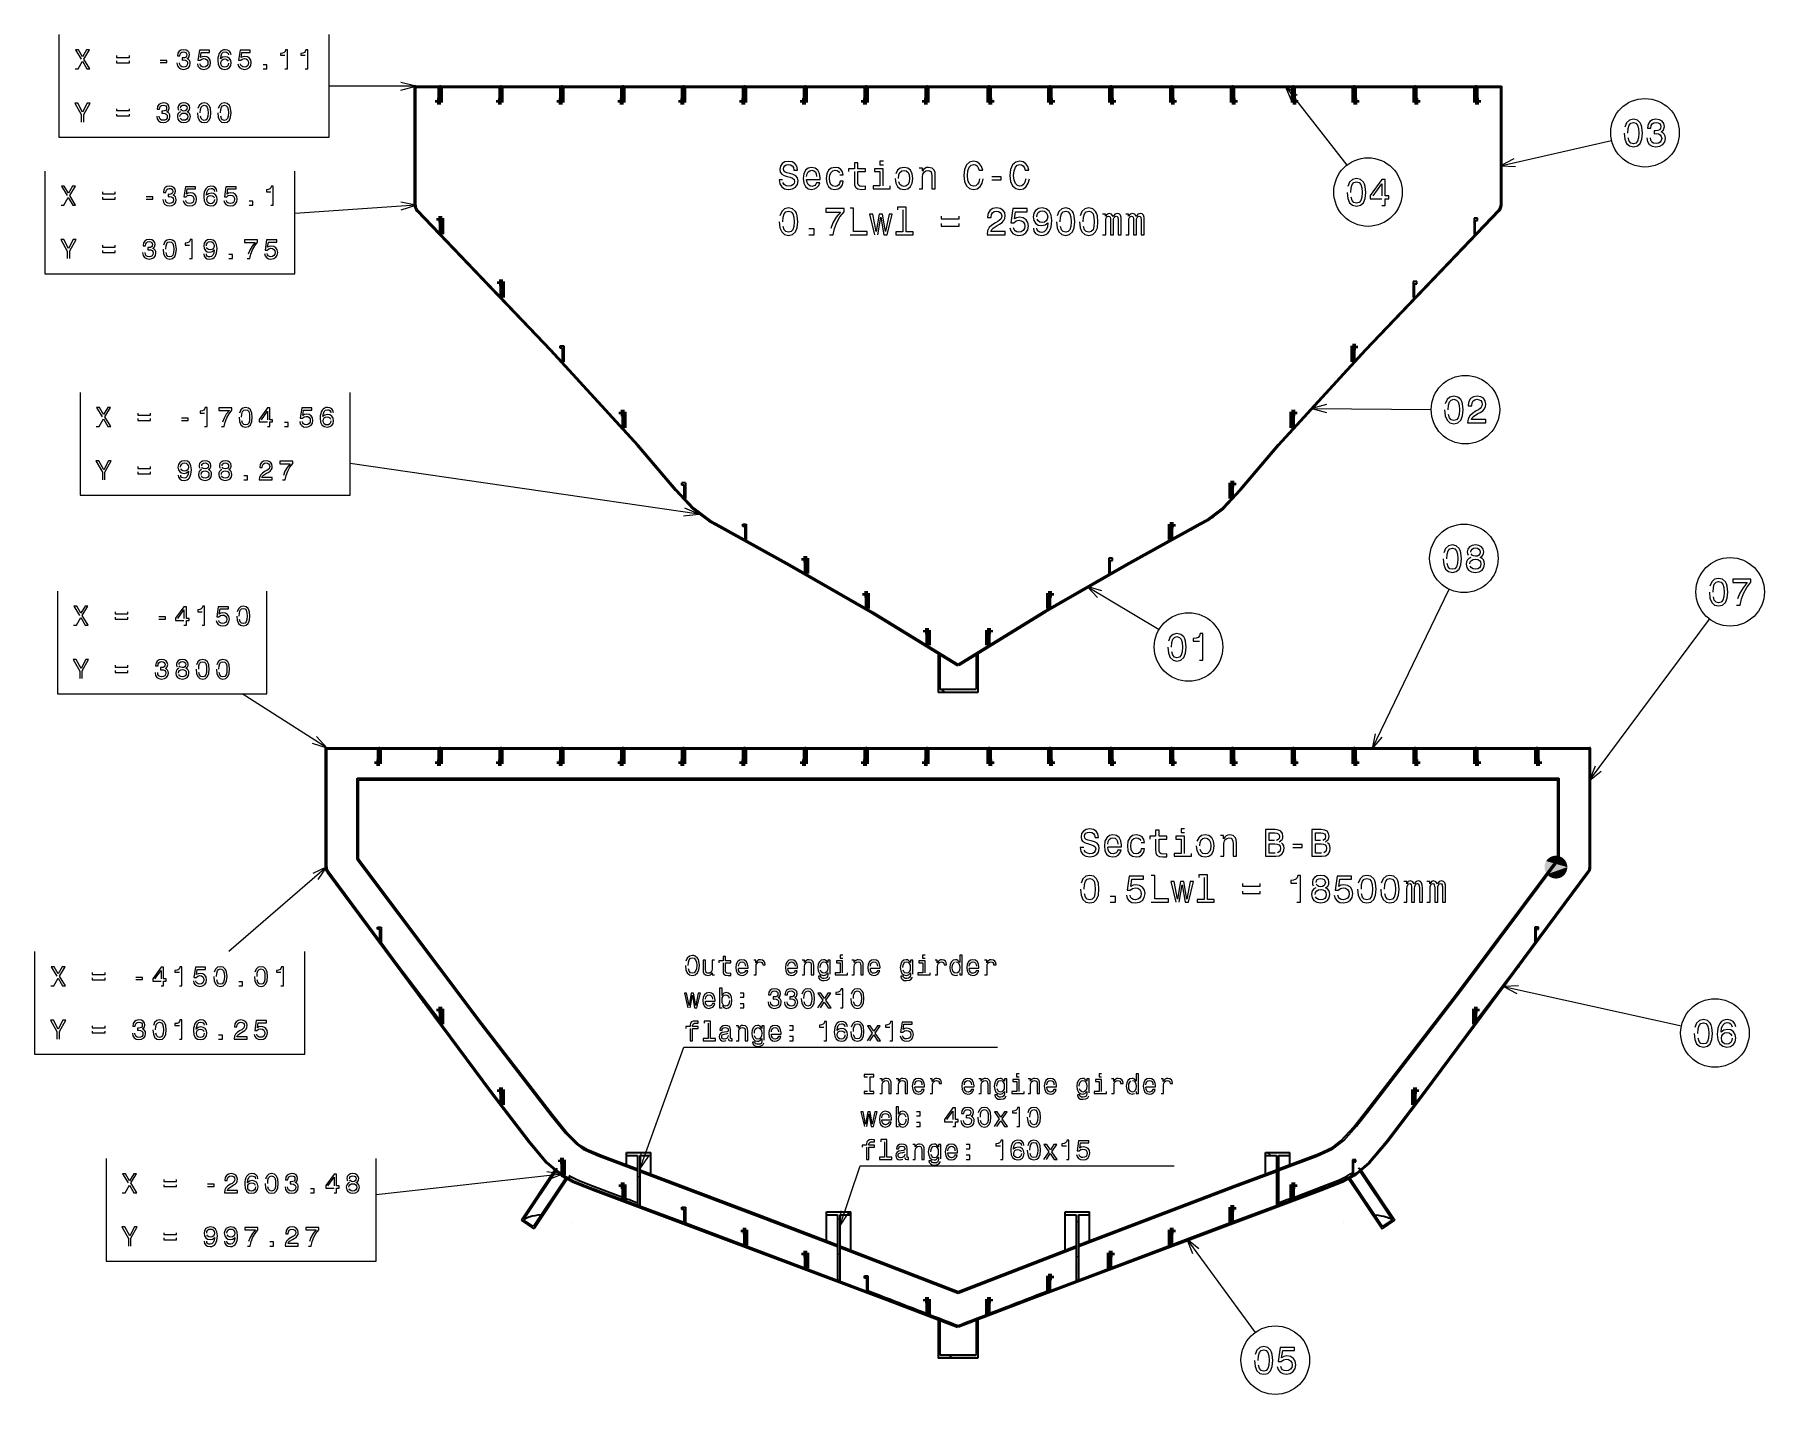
# Model space of a CAD drawing. Extents: x 4.9 to 101.6, y 45 to 121.
import ezdxf

# ---------------------------------------------------------------- set-up
doc = ezdxf.new("R2010")
doc.units = 0

msp = doc.modelspace()

# ---------------------------------------------------------------- linework, layer by layer
at = {"color": 5, "lineweight": 13}
for points in [[(6.285, 120.981), (6.285, 115.242), (21.388, 115.242), (21.388, 120.981)], [(7.19, 119.068), (7.351, 119.068), (7.595, 119.498), (7.843, 119.068), (8.005, 119.068), (7.673, 119.615), (7.988, 120.132), (7.834, 120.132), (7.599, 119.739), (7.37, 120.132), (7.209, 120.132), (7.523, 119.613)], [(12.883, 119.402), (12.883, 119.391), (12.908, 119.244), (12.98, 119.134), (13.093, 119.063), (13.243, 119.037), (13.402, 119.063), (13.522, 119.131), (13.598, 119.238), (13.626, 119.376), (13.614, 119.466), (13.58, 119.54), (13.525, 119.596), (13.451, 119.638), (13.551, 119.72), (13.586, 119.852), (13.563, 119.972), (13.497, 120.062), (13.39, 120.119), (13.243, 120.138), (13.105, 120.114), (12.999, 120.047), (12.931, 119.939), (12.908, 119.797), (12.908, 119.786), (13.044, 119.786), (13.056, 119.884), (13.096, 119.955), (13.16, 119.998), (13.251, 120.013), (13.33, 120.001), (13.388, 119.968), (13.424, 119.916), (13.437, 119.846), (13.424, 119.771), (13.387, 119.72), (13.323, 119.69), (13.235, 119.681), (13.176, 119.682), (13.176, 119.561), (13.251, 119.564), (13.347, 119.55), (13.419, 119.514), (13.462, 119.454), (13.477, 119.376), (13.46, 119.287), (13.416, 119.221), (13.346, 119.18), (13.252, 119.166), (13.156, 119.181), (13.085, 119.227), (13.041, 119.301), (13.024, 119.402)], [(14.024, 119.345), (14.057, 119.22), (14.132, 119.122), (14.243, 119.06), (14.384, 119.037), (14.538, 119.065), (14.659, 119.14), (14.736, 119.259), (14.765, 119.413), (14.739, 119.555), (14.665, 119.667), (14.551, 119.739), (14.402, 119.765), (14.287, 119.746), (14.198, 119.696), (14.241, 119.982), (14.707, 119.982), (14.707, 120.108), (14.139, 120.108), (14.054, 119.544), (14.177, 119.544), (14.266, 119.616), (14.379, 119.642), (14.477, 119.625), (14.552, 119.576), (14.6, 119.501), (14.616, 119.405), (14.6, 119.308), (14.551, 119.233), (14.476, 119.186), (14.379, 119.169), (14.298, 119.18), (14.235, 119.215), (14.189, 119.27), (14.166, 119.345)], [(15.906, 119.844), (15.877, 119.968), (15.809, 120.06), (15.705, 120.119), (15.57, 120.138), (15.48, 120.128), (15.402, 120.099), (15.333, 120.051), (15.275, 119.984), (15.229, 119.9), (15.195, 119.797), (15.174, 119.676), (15.167, 119.54), (15.192, 119.322), (15.267, 119.164), (15.388, 119.069), (15.553, 119.037), (15.702, 119.065), (15.815, 119.137), (15.889, 119.25), (15.915, 119.394), (15.889, 119.54), (15.818, 119.651), (15.71, 119.722), (15.575, 119.746), (15.429, 119.716), (15.321, 119.628), (15.344, 119.797), (15.393, 119.918), (15.468, 119.99), (15.572, 120.014), (15.648, 120.002), (15.707, 119.97), (15.745, 119.916), (15.765, 119.844)], [(16.293, 119.345), (16.327, 119.22), (16.402, 119.122), (16.512, 119.06), (16.653, 119.037), (16.807, 119.065), (16.928, 119.14), (17.005, 119.259), (17.034, 119.413), (17.008, 119.555), (16.935, 119.667), (16.82, 119.739), (16.671, 119.765), (16.556, 119.746), (16.467, 119.696), (16.51, 119.982), (16.976, 119.982), (16.976, 120.108), (16.408, 120.108), (16.323, 119.544), (16.446, 119.544), (16.535, 119.616), (16.648, 119.642), (16.746, 119.625), (16.821, 119.576), (16.869, 119.501), (16.886, 119.405), (16.869, 119.308), (16.82, 119.233), (16.745, 119.186), (16.648, 119.169), (16.567, 119.18), (16.504, 119.215), (16.458, 119.27), (16.435, 119.345)], [(18.914, 119.068), (19.054, 119.068), (19.054, 120.138), (18.949, 120.138), (18.922, 120.045), (18.867, 119.982), (18.782, 119.946), (18.666, 119.933), (18.666, 119.825), (18.914, 119.825)], [(20.049, 119.068), (20.188, 119.068), (20.188, 120.138), (20.084, 120.138), (20.056, 120.045), (20.001, 119.982), (19.917, 119.946), (19.801, 119.933), (19.801, 119.825), (20.049, 119.825)], [(9.508, 119.812), (9.508, 119.707), (10.221, 119.707), (10.221, 119.812)], [(9.508, 119.515), (9.508, 119.411), (10.221, 119.411), (10.221, 119.515)], [(11.949, 119.419), (12.32, 119.419), (12.32, 119.54), (11.949, 119.54)], [(15.766, 119.393), (15.749, 119.296), (15.707, 119.223), (15.638, 119.174), (15.552, 119.158), (15.462, 119.174), (15.393, 119.221), (15.348, 119.295), (15.334, 119.391), (15.35, 119.486), (15.393, 119.558), (15.463, 119.604), (15.558, 119.621), (15.641, 119.604), (15.707, 119.56), (15.749, 119.488)], [(17.702, 119.068), (17.913, 119.068), (17.913, 119.296), (17.702, 119.296)], [(25.402, 117.871), (26.224, 118.09), (25.403, 118.312)], [(75.494, 117.58), (74.814, 118.09), (75.148, 117.308)], [(7.676, 116.092), (7.676, 116.522), (8.025, 117.156), (7.866, 117.156), (7.604, 116.652), (7.339, 117.156), (7.169, 117.156), (7.533, 116.513), (7.533, 116.092)], [(11.748, 116.426), (11.748, 116.415), (11.773, 116.268), (11.845, 116.158), (11.958, 116.087), (12.108, 116.061), (12.268, 116.087), (12.387, 116.155), (12.464, 116.262), (12.491, 116.4), (12.479, 116.49), (12.445, 116.564), (12.39, 116.62), (12.317, 116.662), (12.416, 116.744), (12.451, 116.876), (12.428, 116.995), (12.363, 117.086), (12.255, 117.143), (12.108, 117.162), (11.971, 117.138), (11.865, 117.071), (11.796, 116.963), (11.773, 116.821), (11.773, 116.81), (11.909, 116.81), (11.922, 116.908), (11.961, 116.979), (12.026, 117.022), (12.116, 117.037), (12.196, 117.025), (12.254, 116.992), (12.289, 116.94), (12.303, 116.87), (12.289, 116.795), (12.252, 116.744), (12.188, 116.714), (12.101, 116.704), (12.041, 116.706), (12.041, 116.585), (12.116, 116.588), (12.213, 116.574), (12.285, 116.538), (12.327, 116.478), (12.343, 116.4), (12.326, 116.311), (12.281, 116.245), (12.211, 116.204), (12.118, 116.19), (12.021, 116.205), (11.951, 116.251), (11.906, 116.325), (11.889, 116.426)], [(13.079, 116.665), (13.001, 116.622), (12.947, 116.562), (12.914, 116.487), (12.903, 116.397), (12.927, 116.26), (12.998, 116.155), (13.113, 116.087), (13.269, 116.061), (13.424, 116.087), (13.539, 116.155), (13.609, 116.26), (13.635, 116.397), (13.623, 116.487), (13.591, 116.562), (13.535, 116.622), (13.459, 116.665), (13.52, 116.701), (13.563, 116.752), (13.589, 116.813), (13.598, 116.888), (13.574, 116.997), (13.509, 117.084), (13.405, 117.141), (13.269, 117.162), (13.131, 117.141), (13.027, 117.084), (12.961, 116.997), (12.938, 116.888), (12.946, 116.813), (12.972, 116.752)], [(13.084, 116.876), (13.096, 116.943), (13.133, 116.995), (13.191, 117.028), (13.269, 117.04), (13.346, 117.028), (13.404, 116.995), (13.441, 116.943), (13.454, 116.876), (13.441, 116.807), (13.404, 116.754), (13.346, 116.718), (13.269, 116.708), (13.191, 116.72), (13.133, 116.754), (13.096, 116.807)], [(14.034, 116.611), (14.057, 116.371), (14.129, 116.199), (14.244, 116.095), (14.404, 116.061), (14.561, 116.095), (14.676, 116.199), (14.747, 116.371), (14.771, 116.611), (14.747, 116.85), (14.717, 116.945), (14.676, 117.023), (14.561, 117.127), (14.404, 117.162), (14.244, 117.127), (14.129, 117.022), (14.057, 116.85)], [(14.181, 116.611), (14.194, 116.796), (14.232, 116.93), (14.301, 117.008), (14.404, 117.035), (14.505, 117.008), (14.574, 116.93), (14.612, 116.796), (14.624, 116.611), (14.612, 116.424), (14.574, 116.291), (14.505, 116.213), (14.404, 116.187), (14.301, 116.213), (14.232, 116.291), (14.194, 116.424)], [(15.169, 116.611), (15.192, 116.371), (15.264, 116.199), (15.379, 116.095), (15.538, 116.061), (15.696, 116.095), (15.811, 116.199), (15.881, 116.371), (15.906, 116.611), (15.881, 116.85), (15.852, 116.945), (15.811, 117.023), (15.696, 117.127), (15.538, 117.162), (15.379, 117.127), (15.264, 117.022), (15.192, 116.85)], [(15.316, 116.611), (15.328, 116.796), (15.367, 116.93), (15.435, 117.008), (15.538, 117.035), (15.639, 117.008), (15.708, 116.93), (15.746, 116.796), (15.759, 116.611), (15.746, 116.424), (15.708, 116.291), (15.639, 116.213), (15.538, 116.187), (15.435, 116.213), (15.367, 116.291), (15.328, 116.424)], [(9.508, 116.836), (9.508, 116.731), (10.221, 116.731), (10.221, 116.836)], [(9.508, 116.539), (9.508, 116.435), (10.221, 116.435), (10.221, 116.539)], [(13.05, 116.4), (13.064, 116.481), (13.108, 116.542), (13.177, 116.582), (13.269, 116.596), (13.359, 116.582), (13.428, 116.542), (13.473, 116.481), (13.488, 116.4), (13.473, 116.312), (13.428, 116.247), (13.359, 116.204), (13.269, 116.19), (13.177, 116.204), (13.108, 116.247), (13.064, 116.312)], [(93.769, 115.478), (93.801, 115.141), (93.902, 114.901), (94.062, 114.755), (94.285, 114.708), (94.506, 114.755), (94.667, 114.901), (94.766, 115.141), (94.8, 115.478), (94.766, 115.812), (94.725, 115.945), (94.667, 116.054), (94.506, 116.2), (94.285, 116.25), (94.062, 116.2), (93.902, 116.052), (93.801, 115.812)], [(93.974, 115.478), (93.992, 115.737), (94.045, 115.924), (94.142, 116.033), (94.285, 116.072), (94.427, 116.033), (94.523, 115.924), (94.577, 115.737), (94.594, 115.478), (94.577, 115.216), (94.523, 115.03), (94.427, 114.92), (94.285, 114.884), (94.142, 114.92), (94.045, 115.03), (93.992, 115.216)], [(95.036, 115.218), (95.036, 115.203), (95.07, 114.997), (95.171, 114.843), (95.33, 114.744), (95.54, 114.708), (95.763, 114.744), (95.93, 114.839), (96.037, 114.989), (96.076, 115.182), (96.059, 115.308), (96.011, 115.411), (95.934, 115.491), (95.831, 115.548), (95.971, 115.664), (96.02, 115.849), (95.988, 116.016), (95.896, 116.142), (95.746, 116.222), (95.54, 116.25), (95.347, 116.215), (95.199, 116.121), (95.102, 115.971), (95.07, 115.771), (95.07, 115.756), (95.261, 115.756), (95.278, 115.894), (95.334, 115.992), (95.424, 116.052), (95.55, 116.074), (95.662, 116.057), (95.743, 116.012), (95.793, 115.939), (95.812, 115.84), (95.793, 115.735), (95.741, 115.664), (95.651, 115.621), (95.529, 115.608), (95.445, 115.611), (95.445, 115.441), (95.55, 115.446), (95.685, 115.426), (95.786, 115.375), (95.846, 115.291), (95.868, 115.182), (95.844, 115.057), (95.782, 114.965), (95.683, 114.907), (95.553, 114.888), (95.417, 114.909), (95.319, 114.974), (95.257, 115.077), (95.233, 115.218)], [(5.499, 113.353), (5.499, 107.613), (19.467, 107.613), (19.467, 113.353)], [(46.726, 112.86), (46.531, 112.86), (46.574, 112.633), (46.681, 112.465), (46.846, 112.365), (47.069, 112.328), (47.29, 112.363), (47.455, 112.457), (47.56, 112.605), (47.598, 112.8), (47.566, 112.976), (47.476, 113.089), (47.33, 113.164), (47.135, 113.22), (46.968, 113.261), (46.859, 113.308), (46.797, 113.377), (46.777, 113.484), (46.797, 113.58), (46.852, 113.653), (46.938, 113.703), (47.056, 113.72), (47.176, 113.698), (47.27, 113.64), (47.333, 113.544), (47.363, 113.413), (47.558, 113.413), (47.558, 113.417), (47.523, 113.619), (47.423, 113.769), (47.264, 113.863), (47.05, 113.896), (46.857, 113.863), (46.707, 113.773), (46.61, 113.634), (46.576, 113.454), (46.604, 113.293), (46.685, 113.184), (46.814, 113.111), (46.99, 113.055), (47.163, 113.006), (47.294, 112.959), (47.373, 112.89), (47.401, 112.779), (47.375, 112.665), (47.309, 112.579), (47.208, 112.526), (47.077, 112.508), (46.932, 112.532), (46.82, 112.601), (46.749, 112.712)], [(48.077, 112.89), (48.831, 112.89), (48.833, 112.978), (48.799, 113.224), (48.705, 113.409), (48.555, 113.52), (48.355, 113.561), (48.16, 113.518), (48.01, 113.398), (47.914, 113.203), (47.879, 112.946), (47.912, 112.682), (48.008, 112.489), (48.156, 112.369), (48.349, 112.328), (48.516, 112.356), (48.653, 112.429), (48.754, 112.545), (48.812, 112.699), (48.626, 112.699), (48.587, 112.613), (48.531, 112.549), (48.373, 112.498), (48.25, 112.521), (48.158, 112.596), (48.098, 112.718), (48.077, 112.884)], [(48.077, 113.049), (48.1, 113.197), (48.158, 113.306), (48.246, 113.372), (48.362, 113.396), (48.475, 113.372), (48.563, 113.306), (48.617, 113.197), (48.636, 113.049)], [(49.936, 113.139), (50.122, 113.139), (50.084, 113.31), (49.991, 113.445), (49.848, 113.529), (49.661, 113.561), (49.455, 113.518), (49.299, 113.398), (49.2, 113.203), (49.166, 112.941), (49.198, 112.682), (49.294, 112.489), (49.447, 112.369), (49.655, 112.328), (49.839, 112.36), (49.983, 112.45), (50.081, 112.592), (50.124, 112.781), (49.944, 112.781), (49.912, 112.661), (49.852, 112.571), (49.766, 112.515), (49.661, 112.498), (49.53, 112.526), (49.436, 112.611), (49.378, 112.751), (49.359, 112.948), (49.378, 113.141), (49.438, 113.28), (49.535, 113.366), (49.661, 113.396), (49.773, 113.377), (49.856, 113.327), (49.912, 113.246)], [(50.746, 113.321), (50.746, 112.744), (50.759, 112.558), (50.819, 112.429), (50.939, 112.354), (51.143, 112.328), (51.366, 112.339), (51.366, 112.502), (51.203, 112.489), (51.055, 112.506), (50.975, 112.56), (50.941, 112.65), (50.935, 112.776), (50.935, 113.321), (51.366, 113.321), (51.366, 113.482), (50.935, 113.482), (50.935, 113.818), (50.746, 113.818), (50.746, 113.482), (50.42, 113.482), (50.42, 113.321)], [(52.361, 112.528), (52.361, 113.482), (51.876, 113.482), (51.876, 113.321), (52.172, 113.321), (52.172, 112.528), (51.786, 112.528), (51.786, 112.369), (52.751, 112.369), (52.751, 112.528)], [(52.367, 113.908), (52.168, 113.908), (52.168, 113.694), (52.367, 113.694)], [(53.019, 112.944), (53.053, 112.682), (53.152, 112.489), (53.308, 112.369), (53.518, 112.328), (53.726, 112.369), (53.883, 112.487), (53.982, 112.68), (54.018, 112.944), (53.982, 113.205), (53.883, 113.4), (53.726, 113.518), (53.518, 113.561), (53.308, 113.518), (53.152, 113.398), (53.053, 113.205)], [(53.212, 112.946), (53.231, 113.139), (53.291, 113.278), (53.388, 113.364), (53.518, 113.394), (53.647, 113.364), (53.744, 113.28), (53.804, 113.139), (53.825, 112.946), (53.804, 112.751), (53.744, 112.609), (53.647, 112.523), (53.518, 112.495), (53.388, 112.523), (53.291, 112.609), (53.231, 112.751)], [(54.365, 112.369), (54.554, 112.369), (54.554, 113.034), (54.573, 113.186), (54.636, 113.297), (54.732, 113.366), (54.861, 113.392), (54.964, 113.37), (55.028, 113.312), (55.06, 113.216), (55.071, 113.087), (55.071, 112.369), (55.259, 112.369), (55.259, 113.126), (55.251, 113.278), (55.212, 113.405), (55.086, 113.52), (54.889, 113.561), (54.779, 113.546), (54.687, 113.505), (54.608, 113.437), (54.545, 113.345), (54.545, 113.52), (54.365, 113.52)], [(57.738, 112.922), (57.695, 112.742), (57.624, 112.613), (57.526, 112.534), (57.41, 112.508), (57.271, 112.547), (57.161, 112.663), (57.088, 112.851), (57.065, 113.113), (57.088, 113.372), (57.159, 113.563), (57.269, 113.679), (57.41, 113.72), (57.513, 113.698), (57.601, 113.638), (57.669, 113.542), (57.717, 113.409), (57.92, 113.409), (57.856, 113.613), (57.745, 113.767), (57.592, 113.863), (57.41, 113.898), (57.183, 113.844), (57.009, 113.694), (56.898, 113.447), (56.859, 113.113), (56.898, 112.779), (57.009, 112.532), (57.183, 112.38), (57.41, 112.328), (57.609, 112.369), (57.77, 112.483), (57.884, 112.669), (57.944, 112.922)], [(60.32, 112.922), (60.277, 112.742), (60.206, 112.613), (60.107, 112.534), (59.992, 112.508), (59.852, 112.547), (59.743, 112.663), (59.67, 112.851), (59.646, 113.113), (59.67, 113.372), (59.741, 113.563), (59.85, 113.679), (59.992, 113.72), (60.094, 113.698), (60.182, 113.638), (60.251, 113.542), (60.298, 113.409), (60.502, 113.409), (60.438, 113.613), (60.326, 113.767), (60.174, 113.863), (59.992, 113.898), (59.764, 113.844), (59.591, 113.694), (59.479, 113.447), (59.441, 113.113), (59.479, 112.779), (59.591, 112.532), (59.764, 112.38), (59.992, 112.328), (60.191, 112.369), (60.352, 112.483), (60.465, 112.669), (60.525, 112.922)], [(87.603, 114.037), (86.852, 113.638), (87.701, 113.608)], [(6.404, 111.439), (6.565, 111.439), (6.808, 111.87), (7.057, 111.439), (7.219, 111.439), (6.887, 111.986), (7.202, 112.504), (7.047, 112.504), (6.813, 112.11), (6.583, 112.504), (6.422, 112.504), (6.736, 111.985)], [(8.722, 112.184), (8.722, 112.078), (9.434, 112.078), (9.434, 112.184)], [(12.097, 111.773), (12.097, 111.763), (12.121, 111.616), (12.193, 111.505), (12.307, 111.435), (12.457, 111.409), (12.616, 111.435), (12.735, 111.502), (12.812, 111.609), (12.84, 111.747), (12.827, 111.838), (12.794, 111.911), (12.738, 111.968), (12.665, 112.009), (12.764, 112.092), (12.8, 112.224), (12.777, 112.343), (12.711, 112.433), (12.604, 112.49), (12.457, 112.51), (12.319, 112.485), (12.213, 112.418), (12.144, 112.311), (12.121, 112.168), (12.121, 112.158), (12.258, 112.158), (12.27, 112.256), (12.31, 112.326), (12.374, 112.369), (12.464, 112.384), (12.544, 112.372), (12.602, 112.34), (12.637, 112.288), (12.651, 112.217), (12.637, 112.142), (12.601, 112.092), (12.536, 112.061), (12.449, 112.052), (12.389, 112.054), (12.389, 111.933), (12.464, 111.936), (12.561, 111.922), (12.633, 111.885), (12.676, 111.825), (12.691, 111.747), (12.674, 111.658), (12.63, 111.593), (12.559, 111.551), (12.466, 111.537), (12.369, 111.553), (12.299, 111.599), (12.254, 111.672), (12.238, 111.773)], [(13.237, 111.717), (13.271, 111.591), (13.346, 111.493), (13.456, 111.432), (13.597, 111.409), (13.752, 111.436), (13.873, 111.511), (13.95, 111.631), (13.979, 111.784), (13.953, 111.926), (13.879, 112.038), (13.764, 112.11), (13.616, 112.136), (13.501, 112.118), (13.412, 112.067), (13.455, 112.354), (13.92, 112.354), (13.92, 112.479), (13.352, 112.479), (13.268, 111.916), (13.391, 111.916), (13.479, 111.988), (13.593, 112.014), (13.691, 111.997), (13.766, 111.948), (13.813, 111.873), (13.83, 111.776), (13.813, 111.68), (13.764, 111.605), (13.689, 111.557), (13.593, 111.54), (13.512, 111.551), (13.449, 111.586), (13.403, 111.642), (13.38, 111.717)], [(15.119, 112.216), (15.09, 112.34), (15.023, 112.432), (14.919, 112.49), (14.784, 112.51), (14.694, 112.499), (14.615, 112.47), (14.547, 112.423), (14.488, 112.355), (14.442, 112.271), (14.409, 112.168), (14.387, 112.047), (14.381, 111.911), (14.406, 111.694), (14.481, 111.536), (14.602, 111.441), (14.767, 111.409), (14.916, 111.436), (15.029, 111.508), (15.103, 111.622), (15.129, 111.766), (15.103, 111.911), (15.032, 112.023), (14.923, 112.093), (14.789, 112.118), (14.643, 112.087), (14.534, 112), (14.557, 112.168), (14.606, 112.289), (14.681, 112.361), (14.785, 112.386), (14.862, 112.374), (14.92, 112.341), (14.959, 112.288), (14.978, 112.216)], [(15.507, 111.717), (15.54, 111.591), (15.615, 111.493), (15.726, 111.432), (15.866, 111.409), (16.021, 111.436), (16.142, 111.511), (16.219, 111.631), (16.248, 111.784), (16.222, 111.926), (16.148, 112.038), (16.033, 112.11), (15.885, 112.136), (15.77, 112.118), (15.681, 112.067), (15.724, 112.354), (16.19, 112.354), (16.19, 112.479), (15.621, 112.479), (15.537, 111.916), (15.66, 111.916), (15.749, 111.988), (15.862, 112.014), (15.96, 111.997), (16.035, 111.948), (16.082, 111.873), (16.099, 111.776), (16.082, 111.68), (16.033, 111.605), (15.958, 111.557), (15.862, 111.54), (15.781, 111.551), (15.718, 111.586), (15.672, 111.642), (15.649, 111.717)], [(18.128, 111.439), (18.267, 111.439), (18.267, 112.51), (18.163, 112.51), (18.136, 112.417), (18.08, 112.354), (17.996, 112.317), (17.88, 112.305), (17.88, 112.196), (18.128, 112.196)], [(58.422, 112.86), (58.941, 112.86), (58.941, 113.029), (58.422, 113.029)], [(78.293, 112.162), (78.325, 111.825), (78.426, 111.585), (78.587, 111.439), (78.81, 111.392), (79.031, 111.439), (79.192, 111.585), (79.29, 111.825), (79.324, 112.162), (79.29, 112.496), (79.249, 112.629), (79.192, 112.738), (79.031, 112.884), (78.81, 112.933), (78.587, 112.884), (78.426, 112.736), (78.325, 112.496)], [(78.499, 112.162), (78.516, 112.421), (78.57, 112.607), (78.666, 112.717), (78.81, 112.755), (78.951, 112.717), (79.048, 112.607), (79.101, 112.421), (79.119, 112.162), (79.101, 111.9), (79.048, 111.713), (78.951, 111.604), (78.81, 111.568), (78.666, 111.604), (78.57, 111.713), (78.516, 111.9)], [(80.219, 111.435), (80.412, 111.435), (80.412, 111.803), (80.624, 111.803), (80.624, 111.975), (80.412, 111.975), (80.412, 112.891), (80.216, 112.891), (79.565, 111.992), (79.565, 111.803), (80.219, 111.803)], [(79.745, 111.975), (80.219, 112.642), (80.219, 111.975)], [(8.722, 111.887), (8.722, 111.782), (9.434, 111.782), (9.434, 111.887)], [(11.163, 111.79), (11.533, 111.79), (11.533, 111.911), (11.163, 111.911)], [(14.98, 111.764), (14.963, 111.668), (14.92, 111.594), (14.851, 111.545), (14.766, 111.53), (14.675, 111.545), (14.606, 111.593), (14.562, 111.666), (14.548, 111.763), (14.563, 111.858), (14.606, 111.929), (14.677, 111.975), (14.772, 111.992), (14.854, 111.975), (14.92, 111.931), (14.963, 111.859)], [(16.915, 111.439), (17.127, 111.439), (17.127, 111.668), (16.915, 111.668)], [(25.42, 111.178), (26.224, 111.456), (25.389, 111.617)], [(46.548, 110.525), (46.58, 110.188), (46.681, 109.948), (46.842, 109.802), (47.065, 109.755), (47.285, 109.802), (47.446, 109.948), (47.545, 110.188), (47.579, 110.525), (47.545, 110.86), (47.504, 110.992), (47.446, 111.102), (47.285, 111.248), (47.065, 111.297), (46.842, 111.248), (46.681, 111.1), (46.58, 110.86)], [(49.348, 109.798), (49.565, 109.798), (49.635, 110.152), (49.76, 110.482), (49.936, 110.789), (50.165, 111.076), (50.165, 111.254), (49.144, 111.254), (49.144, 111.059), (49.959, 111.059), (49.723, 110.769), (49.545, 110.467), (49.421, 110.146)], [(50.502, 109.798), (51.458, 109.798), (51.458, 109.978), (50.699, 109.978), (50.699, 111.286), (50.502, 111.286)], [(53.45, 111.179), (53.45, 109.957), (53.062, 109.957), (53.062, 109.798), (54.024, 109.798), (54.024, 109.957), (53.638, 109.957), (53.638, 111.338), (53.154, 111.338), (53.154, 111.179)], [(58.158, 109.798), (59.181, 109.798), (59.181, 109.983), (58.373, 109.983), (58.418, 110.083), (58.495, 110.167), (58.733, 110.319), (58.859, 110.384), (59.001, 110.476), (59.102, 110.583), (59.16, 110.709), (59.181, 110.853), (59.145, 111.033), (59.044, 111.175), (58.889, 111.265), (58.69, 111.297), (58.484, 111.26), (58.328, 111.16), (58.227, 110.999), (58.193, 110.787), (58.193, 110.757), (58.388, 110.757), (58.388, 110.774), (58.407, 110.92), (58.465, 111.027), (58.557, 111.095), (58.679, 111.119), (58.804, 111.097), (58.896, 111.044), (58.956, 110.96), (58.977, 110.855), (58.962, 110.757), (58.922, 110.673), (58.853, 110.6), (58.759, 110.536), (58.632, 110.467), (58.422, 110.334), (58.274, 110.193), (58.186, 110.021), (58.158, 109.805)], [(59.441, 110.186), (59.488, 110.01), (59.593, 109.873), (59.747, 109.787), (59.944, 109.755), (60.161, 109.794), (60.33, 109.899), (60.438, 110.066), (60.478, 110.281), (60.442, 110.48), (60.339, 110.637), (60.178, 110.737), (59.97, 110.774), (59.809, 110.748), (59.685, 110.677), (59.745, 111.078), (60.397, 111.078), (60.397, 111.254), (59.601, 111.254), (59.483, 110.465), (59.655, 110.465), (59.779, 110.566), (59.938, 110.602), (60.075, 110.579), (60.18, 110.51), (60.247, 110.405), (60.27, 110.27), (60.247, 110.135), (60.178, 110.03), (60.073, 109.963), (59.938, 109.94), (59.824, 109.955), (59.736, 110.004), (59.672, 110.081), (59.64, 110.186)], [(60.748, 110.167), (60.781, 109.998), (60.873, 109.867), (61.019, 109.785), (61.212, 109.755), (61.338, 109.77), (61.452, 109.809), (61.548, 109.875), (61.63, 109.97), (61.694, 110.088), (61.741, 110.233), (61.769, 110.401), (61.78, 110.594), (61.743, 110.896), (61.638, 111.117), (61.471, 111.25), (61.242, 111.297), (61.031, 111.258), (60.873, 111.155), (60.77, 110.997), (60.736, 110.797), (60.77, 110.591), (60.871, 110.435), (61.021, 110.336), (61.212, 110.304), (61.413, 110.345), (61.565, 110.469), (61.531, 110.231), (61.462, 110.062), (61.357, 109.961), (61.214, 109.929), (61.102, 109.944), (61.021, 109.991), (60.967, 110.066), (60.946, 110.167)], [(62.037, 110.525), (62.069, 110.188), (62.17, 109.948), (62.331, 109.802), (62.554, 109.755), (62.775, 109.802), (62.935, 109.948), (63.034, 110.188), (63.068, 110.525), (63.034, 110.86), (62.993, 110.992), (62.935, 111.102), (62.775, 111.248), (62.554, 111.297), (62.331, 111.248), (62.17, 111.1), (62.069, 110.86)], [(63.328, 110.525), (63.36, 110.188), (63.461, 109.948), (63.622, 109.802), (63.845, 109.755), (64.065, 109.802), (64.226, 109.948), (64.325, 110.188), (64.359, 110.525), (64.325, 110.86), (64.284, 110.992), (64.226, 111.102), (64.065, 111.248), (63.845, 111.297), (63.622, 111.248), (63.461, 111.1), (63.36, 110.86)], [(46.754, 110.525), (46.771, 110.784), (46.824, 110.971), (46.921, 111.08), (47.065, 111.119), (47.206, 111.08), (47.303, 110.971), (47.356, 110.784), (47.373, 110.525), (47.356, 110.263), (47.303, 110.077), (47.206, 109.968), (47.065, 109.931), (46.921, 109.968), (46.824, 110.077), (46.771, 110.263)], [(52.056, 109.798), (52.228, 110.776), (52.399, 109.798), (52.579, 109.798), (52.862, 110.95), (52.68, 110.95), (52.489, 109.972), (52.32, 110.95), (52.133, 110.95), (51.964, 109.972), (51.773, 110.95), (51.593, 110.95), (51.876, 109.798)], [(55.6, 110.84), (55.6, 110.692), (56.597, 110.692), (56.597, 110.84)], [(55.6, 110.424), (55.6, 110.278), (56.597, 110.278), (56.597, 110.424)], [(60.944, 110.799), (60.965, 110.932), (61.025, 111.037), (61.119, 111.104), (61.242, 111.128), (61.368, 111.104), (61.465, 111.037), (61.525, 110.935), (61.548, 110.802), (61.525, 110.667), (61.465, 110.566), (61.366, 110.504), (61.235, 110.482), (61.117, 110.504), (61.025, 110.566), (60.965, 110.664)], [(62.243, 110.525), (62.26, 110.784), (62.314, 110.971), (62.41, 111.08), (62.554, 111.119), (62.695, 111.08), (62.792, 110.971), (62.845, 110.784), (62.863, 110.525), (62.845, 110.263), (62.792, 110.077), (62.695, 109.968), (62.554, 109.931), (62.41, 109.968), (62.314, 110.077), (62.26, 110.263)], [(63.534, 110.525), (63.551, 110.784), (63.604, 110.971), (63.701, 111.08), (63.845, 111.119), (63.986, 111.08), (64.083, 110.971), (64.136, 110.784), (64.153, 110.525), (64.136, 110.263), (64.083, 110.077), (63.986, 109.968), (63.845, 109.931), (63.701, 109.968), (63.604, 110.077), (63.551, 110.263)], [(64.616, 109.798), (64.79, 109.798), (64.79, 110.568), (64.801, 110.684), (64.833, 110.767), (64.882, 110.817), (64.947, 110.836), (64.998, 110.819), (65.032, 110.776), (65.05, 110.703), (65.056, 110.607), (65.056, 109.798), (65.219, 109.798), (65.219, 110.568), (65.23, 110.682), (65.262, 110.765), (65.313, 110.817), (65.378, 110.836), (65.429, 110.819), (65.463, 110.776), (65.485, 110.607), (65.485, 109.798), (65.659, 109.798), (65.659, 110.594), (65.648, 110.759), (65.613, 110.885), (65.545, 110.962), (65.433, 110.99), (65.303, 110.947), (65.202, 110.823), (65.122, 110.945), (64.99, 110.99), (64.867, 110.947), (64.784, 110.827), (64.784, 110.95), (64.616, 110.95)], [(65.907, 109.798), (66.081, 109.798), (66.081, 110.568), (66.092, 110.684), (66.124, 110.767), (66.173, 110.817), (66.237, 110.836), (66.289, 110.819), (66.323, 110.776), (66.34, 110.703), (66.347, 110.607), (66.347, 109.798), (66.51, 109.798), (66.51, 110.568), (66.52, 110.682), (66.553, 110.765), (66.604, 110.817), (66.668, 110.836), (66.72, 110.819), (66.754, 110.776), (66.776, 110.607), (66.776, 109.798), (66.949, 109.798), (66.949, 110.594), (66.939, 110.759), (66.904, 110.885), (66.836, 110.962), (66.724, 110.99), (66.593, 110.947), (66.493, 110.823), (66.413, 110.945), (66.28, 110.99), (66.158, 110.947), (66.074, 110.827), (66.074, 110.95), (65.907, 110.95)], [(6.89, 108.463), (6.89, 108.894), (7.239, 109.528), (7.079, 109.528), (6.818, 109.024), (6.553, 109.528), (6.383, 109.528), (6.747, 108.885), (6.747, 108.463)], [(10.962, 108.797), (10.962, 108.786), (10.987, 108.639), (11.059, 108.529), (11.172, 108.459), (11.322, 108.433), (11.481, 108.459), (11.601, 108.526), (11.677, 108.633), (11.705, 108.771), (11.693, 108.862), (11.659, 108.935), (11.604, 108.992), (11.53, 109.033), (11.63, 109.116), (11.665, 109.247), (11.642, 109.367), (11.576, 109.457), (11.469, 109.514), (11.322, 109.534), (11.184, 109.509), (11.079, 109.442), (11.01, 109.335), (10.987, 109.192), (10.987, 109.182), (11.123, 109.182), (11.135, 109.28), (11.175, 109.35), (11.239, 109.393), (11.33, 109.408), (11.409, 109.396), (11.468, 109.364), (11.503, 109.312), (11.517, 109.241), (11.503, 109.166), (11.466, 109.116), (11.402, 109.085), (11.314, 109.076), (11.255, 109.077), (11.255, 108.956), (11.33, 108.96), (11.426, 108.946), (11.498, 108.909), (11.541, 108.849), (11.556, 108.771), (11.54, 108.682), (11.495, 108.616), (11.425, 108.575), (11.331, 108.561), (11.235, 108.577), (11.164, 108.623), (11.12, 108.696), (11.103, 108.797)], [(12.114, 108.983), (12.137, 108.742), (12.209, 108.571), (12.323, 108.466), (12.483, 108.433), (12.64, 108.466), (12.755, 108.571), (12.826, 108.742), (12.85, 108.983), (12.826, 109.221), (12.797, 109.316), (12.755, 109.395), (12.64, 109.499), (12.483, 109.534), (12.323, 109.499), (12.209, 109.393), (12.137, 109.221)], [(12.261, 108.983), (12.273, 109.168), (12.311, 109.301), (12.38, 109.379), (12.483, 109.407), (12.584, 109.379), (12.653, 109.301), (12.691, 109.168), (12.703, 108.983), (12.691, 108.796), (12.653, 108.662), (12.584, 108.584), (12.483, 108.558), (12.38, 108.584), (12.311, 108.662), (12.273, 108.796)], [(13.59, 108.463), (13.729, 108.463), (13.729, 109.534), (13.625, 109.534), (13.597, 109.44), (13.542, 109.378), (13.458, 109.341), (13.342, 109.329), (13.342, 109.22), (13.59, 109.22)], [(14.384, 108.727), (14.407, 108.606), (14.473, 108.512), (14.577, 108.454), (14.715, 108.433), (14.805, 108.443), (14.887, 108.471), (14.955, 108.518), (15.014, 108.586), (15.06, 108.67), (15.093, 108.774), (15.113, 108.894), (15.121, 109.032), (15.095, 109.247), (15.02, 109.405), (14.9, 109.5), (14.736, 109.534), (14.586, 109.506), (14.473, 109.433), (14.4, 109.319), (14.375, 109.177), (14.4, 109.03), (14.472, 108.918), (14.579, 108.848), (14.715, 108.825), (14.859, 108.854), (14.968, 108.943), (14.943, 108.773), (14.894, 108.652), (14.819, 108.58), (14.717, 108.557), (14.637, 108.567), (14.579, 108.601), (14.54, 108.655), (14.525, 108.727)], [(14.524, 109.179), (14.539, 109.274), (14.582, 109.349), (14.649, 109.396), (14.736, 109.413), (14.827, 109.396), (14.896, 109.349), (14.939, 109.275), (14.955, 109.18), (14.939, 109.084), (14.896, 109.012), (14.825, 108.967), (14.732, 108.952), (14.648, 108.967), (14.582, 109.012), (14.539, 109.082)], [(16.808, 108.463), (16.963, 108.463), (17.013, 108.716), (17.102, 108.952), (17.228, 109.171), (17.392, 109.376), (17.392, 109.503), (16.663, 109.503), (16.663, 109.364), (17.244, 109.364), (17.076, 109.157), (16.949, 108.941), (16.86, 108.711)], [(17.776, 108.741), (17.809, 108.615), (17.884, 108.517), (17.995, 108.456), (18.136, 108.433), (18.29, 108.46), (18.411, 108.535), (18.488, 108.655), (18.517, 108.808), (18.491, 108.95), (18.417, 109.062), (18.302, 109.134), (18.154, 109.16), (18.039, 109.142), (17.95, 109.091), (17.993, 109.378), (18.459, 109.378), (18.459, 109.503), (17.89, 109.503), (17.806, 108.94), (17.929, 108.94), (18.018, 109.012), (18.131, 109.038), (18.229, 109.021), (18.304, 108.972), (18.351, 108.897), (18.368, 108.8), (18.351, 108.704), (18.302, 108.629), (18.227, 108.581), (18.131, 108.564), (18.05, 108.575), (17.987, 108.61), (17.941, 108.666), (17.918, 108.741)], [(48.207, 109.798), (48.503, 109.798), (48.503, 110.118), (48.207, 110.118)], [(8.722, 109.208), (8.722, 109.102), (9.434, 109.102), (9.434, 109.208)], [(8.722, 108.911), (8.722, 108.806), (9.434, 108.806), (9.434, 108.911)], [(15.781, 108.463), (15.992, 108.463), (15.992, 108.692), (15.781, 108.692)], [(7.466, 100.984), (7.466, 95.244), (22.569, 95.244), (22.569, 100.984)], [(83.735, 100.002), (83.767, 99.666), (83.868, 99.425), (84.029, 99.28), (84.252, 99.232), (84.473, 99.28), (84.633, 99.425), (84.732, 99.666), (84.766, 100.002), (84.732, 100.337), (84.691, 100.47), (84.633, 100.579), (84.473, 100.725), (84.252, 100.774), (84.029, 100.725), (83.868, 100.577), (83.767, 100.337)], [(83.941, 100.002), (83.958, 100.262), (84.012, 100.448), (84.108, 100.558), (84.252, 100.596), (84.393, 100.558), (84.49, 100.448), (84.543, 100.262), (84.561, 100.002), (84.543, 99.741), (84.49, 99.554), (84.393, 99.445), (84.252, 99.408), (84.108, 99.445), (84.012, 99.554), (83.958, 99.741)], [(85.019, 99.275), (86.042, 99.275), (86.042, 99.46), (85.234, 99.46), (85.279, 99.561), (85.356, 99.644), (85.594, 99.796), (85.721, 99.861), (85.862, 99.953), (85.963, 100.06), (86.021, 100.187), (86.042, 100.33), (86.006, 100.51), (85.905, 100.652), (85.751, 100.742), (85.551, 100.774), (85.345, 100.738), (85.189, 100.637), (85.088, 100.476), (85.054, 100.264), (85.054, 100.234), (85.249, 100.234), (85.249, 100.251), (85.268, 100.397), (85.326, 100.504), (85.418, 100.573), (85.54, 100.596), (85.665, 100.575), (85.757, 100.521), (85.817, 100.437), (85.838, 100.332), (85.823, 100.234), (85.783, 100.15), (85.714, 100.077), (85.62, 100.013), (85.493, 99.944), (85.283, 99.811), (85.135, 99.67), (85.047, 99.498), (85.019, 99.282)], [(8.372, 99.071), (8.533, 99.071), (8.776, 99.501), (9.024, 99.071), (9.187, 99.071), (8.854, 99.617), (9.17, 100.135), (9.015, 100.135), (8.781, 99.742), (8.551, 100.135), (8.39, 100.135), (8.704, 99.616)], [(10.69, 99.815), (10.69, 99.709), (11.402, 99.709), (11.402, 99.815)], [(14.423, 99.071), (14.562, 99.071), (14.562, 100.141), (14.458, 100.141), (14.43, 100.048), (14.375, 99.985), (14.291, 99.948), (14.175, 99.936), (14.175, 99.827), (14.423, 99.827)], [(15.372, 99.071), (15.527, 99.071), (15.577, 99.323), (15.666, 99.559), (15.792, 99.778), (15.956, 99.984), (15.956, 100.111), (15.227, 100.111), (15.227, 99.971), (15.809, 99.971), (15.64, 99.764), (15.513, 99.549), (15.424, 99.319)], [(16.35, 99.59), (16.373, 99.349), (16.445, 99.178), (16.56, 99.074), (16.72, 99.04), (16.877, 99.074), (16.992, 99.178), (17.063, 99.349), (17.087, 99.59), (17.063, 99.829), (17.033, 99.924), (16.992, 100.002), (16.877, 100.106), (16.72, 100.141), (16.56, 100.106), (16.445, 100), (16.373, 99.829)], [(16.497, 99.59), (16.51, 99.775), (16.548, 99.908), (16.617, 99.987), (16.72, 100.014), (16.821, 99.987), (16.89, 99.908), (16.928, 99.775), (16.94, 99.59), (16.928, 99.403), (16.89, 99.27), (16.821, 99.192), (16.72, 99.166), (16.617, 99.192), (16.548, 99.27), (16.51, 99.403)], [(17.938, 99.071), (18.076, 99.071), (18.076, 99.334), (18.228, 99.334), (18.228, 99.457), (18.076, 99.457), (18.076, 100.111), (17.937, 100.111), (17.471, 99.469), (17.471, 99.334), (17.938, 99.334)], [(17.6, 99.457), (17.938, 99.933), (17.938, 99.457)], [(19.743, 99.348), (19.777, 99.222), (19.852, 99.124), (19.962, 99.063), (20.103, 99.04), (20.258, 99.068), (20.379, 99.143), (20.456, 99.262), (20.485, 99.415), (20.459, 99.558), (20.385, 99.67), (20.27, 99.742), (20.122, 99.768), (20.007, 99.749), (19.918, 99.699), (19.961, 99.985), (20.426, 99.985), (20.426, 100.111), (19.858, 100.111), (19.774, 99.547), (19.896, 99.547), (19.985, 99.619), (20.099, 99.645), (20.197, 99.628), (20.272, 99.579), (20.319, 99.504), (20.336, 99.408), (20.319, 99.311), (20.27, 99.236), (20.195, 99.189), (20.099, 99.172), (20.017, 99.183), (19.955, 99.218), (19.909, 99.273), (19.886, 99.348)], [(21.625, 99.847), (21.596, 99.971), (21.529, 100.063), (21.425, 100.121), (21.29, 100.141), (21.2, 100.131), (21.121, 100.101), (21.052, 100.054), (20.994, 99.987), (20.948, 99.902), (20.915, 99.8), (20.893, 99.679), (20.887, 99.542), (20.912, 99.325), (20.987, 99.167), (21.108, 99.072), (21.273, 99.04), (21.422, 99.068), (21.535, 99.14), (21.608, 99.253), (21.634, 99.397), (21.608, 99.542), (21.538, 99.654), (21.429, 99.725), (21.294, 99.749), (21.149, 99.719), (21.04, 99.631), (21.063, 99.8), (21.112, 99.921), (21.187, 99.993), (21.291, 100.017), (21.368, 100.005), (21.426, 99.973), (21.464, 99.919), (21.484, 99.847)], [(21.486, 99.395), (21.469, 99.299), (21.426, 99.225), (21.357, 99.176), (21.271, 99.161), (21.181, 99.176), (21.112, 99.224), (21.068, 99.297), (21.054, 99.394), (21.069, 99.489), (21.112, 99.561), (21.183, 99.607), (21.278, 99.624), (21.36, 99.607), (21.426, 99.562), (21.469, 99.49)], [(77.137, 100.299), (76.314, 100.085), (77.133, 99.859)], [(10.69, 99.518), (10.69, 99.414), (11.402, 99.414), (11.402, 99.518)], [(13.131, 99.421), (13.501, 99.421), (13.501, 99.542), (13.131, 99.542)], [(18.883, 99.071), (19.094, 99.071), (19.094, 99.299), (18.883, 99.299)], [(8.857, 96.095), (8.857, 96.525), (9.206, 97.159), (9.047, 97.159), (8.785, 96.655), (8.52, 97.159), (8.35, 97.159), (8.715, 96.516), (8.715, 96.095)], [(10.69, 96.839), (10.69, 96.733), (11.402, 96.733), (11.402, 96.839)], [(12.948, 96.358), (12.971, 96.237), (13.037, 96.144), (13.141, 96.085), (13.279, 96.064), (13.369, 96.075), (13.451, 96.102), (13.52, 96.15), (13.578, 96.217), (13.624, 96.301), (13.657, 96.406), (13.677, 96.525), (13.685, 96.663), (13.659, 96.879), (13.584, 97.037), (13.464, 97.131), (13.301, 97.165), (13.15, 97.138), (13.037, 97.064), (12.964, 96.951), (12.939, 96.808), (12.964, 96.661), (13.036, 96.55), (13.143, 96.479), (13.279, 96.456), (13.423, 96.485), (13.532, 96.574), (13.507, 96.404), (13.458, 96.283), (13.383, 96.211), (13.281, 96.188), (13.201, 96.199), (13.143, 96.232), (13.105, 96.286), (13.089, 96.358)], [(13.088, 96.81), (13.103, 96.905), (13.146, 96.98), (13.213, 97.027), (13.301, 97.044), (13.391, 97.027), (13.46, 96.98), (13.503, 96.906), (13.52, 96.811), (13.503, 96.715), (13.46, 96.643), (13.389, 96.599), (13.296, 96.583), (13.212, 96.599), (13.146, 96.643), (13.103, 96.713)], [(14.26, 96.667), (14.182, 96.625), (14.129, 96.565), (14.095, 96.49), (14.084, 96.399), (14.109, 96.263), (14.179, 96.157), (14.294, 96.09), (14.45, 96.064), (14.605, 96.09), (14.72, 96.157), (14.79, 96.263), (14.816, 96.399), (14.804, 96.49), (14.772, 96.565), (14.717, 96.625), (14.64, 96.667), (14.702, 96.704), (14.744, 96.755), (14.77, 96.816), (14.78, 96.891), (14.755, 97), (14.691, 97.087), (14.587, 97.144), (14.45, 97.165), (14.313, 97.144), (14.208, 97.087), (14.143, 97), (14.12, 96.891), (14.127, 96.816), (14.153, 96.755)], [(14.265, 96.879), (14.277, 96.946), (14.314, 96.998), (14.372, 97.03), (14.45, 97.043), (14.527, 97.03), (14.585, 96.998), (14.622, 96.946), (14.636, 96.879), (14.622, 96.81), (14.585, 96.756), (14.527, 96.721), (14.45, 96.71), (14.372, 96.723), (14.314, 96.756), (14.277, 96.81)], [(15.395, 96.667), (15.317, 96.625), (15.263, 96.565), (15.23, 96.49), (15.219, 96.399), (15.243, 96.263), (15.314, 96.157), (15.429, 96.09), (15.585, 96.064), (15.74, 96.09), (15.855, 96.157), (15.925, 96.263), (15.951, 96.399), (15.939, 96.49), (15.907, 96.565), (15.851, 96.625), (15.775, 96.667), (15.836, 96.704), (15.879, 96.755), (15.905, 96.816), (15.914, 96.891), (15.89, 97), (15.825, 97.087), (15.721, 97.144), (15.585, 97.165), (15.447, 97.144), (15.343, 97.087), (15.277, 97), (15.254, 96.891), (15.262, 96.816), (15.288, 96.755)], [(15.4, 96.879), (15.412, 96.946), (15.449, 96.998), (15.507, 97.03), (15.585, 97.043), (15.662, 97.03), (15.72, 96.998), (15.756, 96.946), (15.77, 96.879), (15.756, 96.81), (15.72, 96.756), (15.662, 96.721), (15.585, 96.71), (15.507, 96.723), (15.449, 96.756), (15.412, 96.81)], [(17.48, 96.095), (18.211, 96.095), (18.211, 96.226), (17.634, 96.226), (17.666, 96.298), (17.721, 96.358), (17.891, 96.467), (17.981, 96.513), (18.082, 96.579), (18.154, 96.655), (18.196, 96.746), (18.211, 96.848), (18.185, 96.977), (18.113, 97.078), (18.003, 97.142), (17.86, 97.165), (17.713, 97.139), (17.601, 97.067), (17.529, 96.952), (17.505, 96.801), (17.505, 96.779), (17.644, 96.779), (17.644, 96.791), (17.658, 96.896), (17.699, 96.972), (17.765, 97.021), (17.853, 97.038), (17.941, 97.023), (18.007, 96.984), (18.05, 96.925), (18.065, 96.85), (18.055, 96.779), (18.026, 96.72), (17.977, 96.667), (17.909, 96.621), (17.819, 96.572), (17.669, 96.478), (17.563, 96.376), (17.5, 96.254), (17.48, 96.099)], [(18.776, 96.095), (18.93, 96.095), (18.981, 96.347), (19.07, 96.583), (19.195, 96.802), (19.359, 97.007), (19.359, 97.135), (18.63, 97.135), (18.63, 96.995), (19.212, 96.995), (19.044, 96.788), (18.917, 96.572), (18.828, 96.343)], [(42.044, 94.182), (22.569, 97.015)], [(10.69, 96.542), (10.69, 96.438), (11.402, 96.438), (11.402, 96.542)], [(14.231, 96.402), (14.245, 96.484), (14.29, 96.545), (14.359, 96.585), (14.45, 96.599), (14.541, 96.585), (14.61, 96.545), (14.654, 96.484), (14.669, 96.402), (14.654, 96.315), (14.61, 96.249), (14.541, 96.206), (14.45, 96.193), (14.359, 96.206), (14.29, 96.249), (14.245, 96.315)], [(15.366, 96.402), (15.38, 96.484), (15.424, 96.545), (15.493, 96.585), (15.585, 96.599), (15.675, 96.585), (15.744, 96.545), (15.789, 96.484), (15.804, 96.402), (15.789, 96.315), (15.744, 96.249), (15.675, 96.206), (15.585, 96.193), (15.493, 96.206), (15.424, 96.249), (15.38, 96.315)], [(16.614, 96.095), (16.825, 96.095), (16.825, 96.323), (16.614, 96.323)], [(41.199, 94.082), (42.044, 94.182), (41.263, 94.518)], [(83.65, 91.688), (83.682, 91.351), (83.783, 91.111), (83.944, 90.965), (84.167, 90.918), (84.388, 90.965), (84.548, 91.111), (84.647, 91.351), (84.681, 91.688), (84.647, 92.023), (84.606, 92.155), (84.548, 92.265), (84.388, 92.411), (84.167, 92.46), (83.944, 92.411), (83.783, 92.263), (83.682, 92.023)], [(83.856, 91.688), (83.873, 91.947), (83.927, 92.134), (84.023, 92.243), (84.167, 92.282), (84.308, 92.243), (84.405, 92.134), (84.458, 91.947), (84.476, 91.688), (84.458, 91.426), (84.405, 91.24), (84.308, 91.131), (84.167, 91.094), (84.023, 91.131), (83.927, 91.24), (83.873, 91.426)], [(85.192, 91.763), (85.082, 91.703), (85.007, 91.619), (84.96, 91.514), (84.945, 91.388), (84.979, 91.197), (85.078, 91.049), (85.239, 90.955), (85.458, 90.918), (85.674, 90.955), (85.835, 91.049), (85.934, 91.197), (85.97, 91.388), (85.953, 91.514), (85.908, 91.619), (85.831, 91.703), (85.723, 91.763), (85.809, 91.815), (85.869, 91.885), (85.906, 91.971), (85.919, 92.076), (85.884, 92.228), (85.794, 92.351), (85.648, 92.43), (85.458, 92.46), (85.265, 92.43), (85.119, 92.351), (85.027, 92.228), (84.994, 92.076), (85.005, 91.971), (85.042, 91.885)], [(85.198, 92.059), (85.215, 92.153), (85.267, 92.226), (85.348, 92.271), (85.458, 92.288), (85.565, 92.271), (85.646, 92.226), (85.698, 92.153), (85.717, 92.059), (85.698, 91.962), (85.646, 91.887), (85.565, 91.838), (85.458, 91.823), (85.348, 91.84), (85.267, 91.887), (85.215, 91.962)], [(85.151, 91.392), (85.17, 91.506), (85.232, 91.592), (85.329, 91.647), (85.458, 91.667), (85.584, 91.647), (85.681, 91.592), (85.743, 91.506), (85.764, 91.392), (85.743, 91.27), (85.681, 91.178), (85.584, 91.118), (85.458, 91.098), (85.329, 91.118), (85.232, 91.178), (85.17, 91.27)], [(64.566, 89.898), (63.747, 90.129), (64.341, 89.52)], [(79.684, 81.07), (83.98, 89.98)], [(98.53, 89.817), (98.562, 89.481), (98.663, 89.241), (98.824, 89.095), (99.047, 89.048), (99.268, 89.095), (99.429, 89.241), (99.527, 89.481), (99.562, 89.817), (99.527, 90.152), (99.487, 90.285), (99.429, 90.394), (99.268, 90.54), (99.047, 90.589), (98.824, 90.54), (98.663, 90.392), (98.562, 90.152)], [(98.736, 89.817), (98.753, 90.077), (98.807, 90.263), (98.903, 90.373), (99.047, 90.411), (99.189, 90.373), (99.285, 90.263), (99.339, 90.077), (99.356, 89.817), (99.339, 89.556), (99.285, 89.369), (99.189, 89.26), (99.047, 89.223), (98.903, 89.26), (98.807, 89.369), (98.753, 89.556)], [(100.04, 89.091), (100.256, 89.091), (100.327, 89.444), (100.451, 89.774), (100.627, 90.081), (100.857, 90.368), (100.857, 90.546), (99.836, 90.546), (99.836, 90.351), (100.651, 90.351), (100.415, 90.062), (100.237, 89.759), (100.113, 89.438)], [(6.2, 89.879), (6.2, 84.139), (17.899, 84.139), (17.899, 89.879)], [(7.105, 87.966), (7.266, 87.966), (7.51, 88.396), (7.758, 87.966), (7.92, 87.966), (7.588, 88.512), (7.903, 89.03), (7.749, 89.03), (7.514, 88.637), (7.285, 89.03), (7.124, 89.03), (7.438, 88.511)], [(13.268, 87.966), (13.406, 87.966), (13.406, 88.229), (13.558, 88.229), (13.558, 88.352), (13.406, 88.352), (13.406, 89.006), (13.267, 89.006), (12.801, 88.364), (12.801, 88.229), (13.268, 88.229)], [(14.291, 87.966), (14.43, 87.966), (14.43, 89.036), (14.326, 89.036), (14.299, 88.943), (14.243, 88.88), (14.159, 88.843), (14.043, 88.831), (14.043, 88.722), (14.291, 88.722)], [(15.073, 88.243), (15.107, 88.117), (15.182, 88.019), (15.292, 87.958), (15.433, 87.935), (15.588, 87.963), (15.709, 88.038), (15.785, 88.157), (15.814, 88.31), (15.788, 88.453), (15.715, 88.565), (15.6, 88.637), (15.452, 88.663), (15.337, 88.644), (15.248, 88.594), (15.291, 88.88), (15.756, 88.88), (15.756, 89.006), (15.188, 89.006), (15.104, 88.442), (15.226, 88.442), (15.315, 88.514), (15.429, 88.54), (15.527, 88.523), (15.602, 88.474), (15.649, 88.399), (15.666, 88.303), (15.649, 88.206), (15.6, 88.131), (15.525, 88.084), (15.429, 88.067), (15.347, 88.077), (15.285, 88.113), (15.239, 88.168), (15.216, 88.243)], [(16.219, 88.485), (16.241, 88.244), (16.313, 88.073), (16.428, 87.969), (16.588, 87.935), (16.745, 87.969), (16.86, 88.073), (16.931, 88.244), (16.955, 88.485), (16.931, 88.724), (16.902, 88.819), (16.86, 88.897), (16.745, 89.001), (16.588, 89.036), (16.428, 89.001), (16.313, 88.895), (16.241, 88.724)], [(9.423, 88.71), (9.423, 88.604), (10.136, 88.604), (10.136, 88.71)], [(9.423, 88.413), (9.423, 88.309), (10.136, 88.309), (10.136, 88.413)], [(11.864, 88.316), (12.235, 88.316), (12.235, 88.437), (11.864, 88.437)], [(12.93, 88.352), (13.268, 88.828), (13.268, 88.352)], [(16.366, 88.485), (16.378, 88.67), (16.416, 88.803), (16.485, 88.882), (16.588, 88.909), (16.689, 88.882), (16.758, 88.803), (16.796, 88.67), (16.808, 88.485), (16.796, 88.298), (16.758, 88.165), (16.689, 88.087), (16.588, 88.061), (16.485, 88.087), (16.416, 88.165), (16.378, 88.298)], [(91.825, 79.294), (98.547, 88.3)], [(68.26, 86.737), (68.292, 86.401), (68.393, 86.161), (68.553, 86.015), (68.776, 85.968), (68.997, 86.015), (69.158, 86.161), (69.257, 86.401), (69.291, 86.737), (69.257, 87.072), (69.216, 87.205), (69.158, 87.314), (68.997, 87.46), (68.776, 87.509), (68.553, 87.46), (68.393, 87.312), (68.292, 87.072)], [(68.465, 86.737), (68.483, 86.997), (68.536, 87.183), (68.633, 87.293), (68.776, 87.331), (68.918, 87.293), (69.014, 87.183), (69.068, 86.997), (69.085, 86.737), (69.068, 86.476), (69.014, 86.289), (68.918, 86.18), (68.776, 86.144), (68.633, 86.18), (68.536, 86.289), (68.483, 86.476)], [(70.028, 86.011), (70.224, 86.011), (70.224, 87.509), (70.078, 87.509), (70.039, 87.379), (69.962, 87.291), (69.844, 87.239), (69.681, 87.222), (69.681, 87.07), (70.028, 87.07)], [(7.591, 84.99), (7.591, 85.42), (7.94, 86.054), (7.781, 86.054), (7.519, 85.55), (7.254, 86.054), (7.084, 86.054), (7.448, 85.411), (7.448, 84.99)], [(11.663, 85.324), (11.663, 85.313), (11.688, 85.166), (11.76, 85.055), (11.873, 84.985), (12.023, 84.959), (12.183, 84.985), (12.302, 85.052), (12.379, 85.16), (12.406, 85.297), (12.394, 85.388), (12.36, 85.461), (12.305, 85.518), (12.232, 85.559), (12.331, 85.642), (12.366, 85.774), (12.343, 85.893), (12.278, 85.984), (12.17, 86.04), (12.023, 86.06), (11.886, 86.036), (11.78, 85.968), (11.711, 85.861), (11.688, 85.719), (11.688, 85.708), (11.824, 85.708), (11.837, 85.806), (11.876, 85.876), (11.941, 85.919), (12.031, 85.935), (12.111, 85.922), (12.169, 85.89), (12.204, 85.838), (12.218, 85.768), (12.204, 85.693), (12.167, 85.642), (12.103, 85.611), (12.016, 85.602), (11.956, 85.604), (11.956, 85.483), (12.031, 85.486), (12.128, 85.472), (12.199, 85.435), (12.242, 85.376), (12.258, 85.297), (12.241, 85.209), (12.196, 85.143), (12.126, 85.101), (12.033, 85.088), (11.936, 85.103), (11.866, 85.149), (11.821, 85.222), (11.804, 85.324)], [(12.994, 85.562), (12.916, 85.52), (12.862, 85.46), (12.829, 85.385), (12.818, 85.294), (12.842, 85.158), (12.913, 85.052), (13.028, 84.985), (13.184, 84.959), (13.339, 84.985), (13.454, 85.052), (13.524, 85.158), (13.55, 85.294), (13.538, 85.385), (13.506, 85.46), (13.45, 85.52), (13.374, 85.562), (13.435, 85.599), (13.478, 85.65), (13.504, 85.711), (13.513, 85.786), (13.489, 85.895), (13.424, 85.982), (13.32, 86.039), (13.184, 86.06), (13.046, 86.039), (12.942, 85.982), (12.876, 85.895), (12.853, 85.786), (12.861, 85.711), (12.887, 85.65)], [(13.949, 85.509), (13.972, 85.268), (14.044, 85.097), (14.159, 84.993), (14.319, 84.959), (14.476, 84.993), (14.591, 85.097), (14.662, 85.268), (14.686, 85.509), (14.662, 85.748), (14.632, 85.843), (14.591, 85.921), (14.476, 86.025), (14.319, 86.06), (14.159, 86.025), (14.044, 85.919), (13.972, 85.748)], [(15.084, 85.509), (15.107, 85.268), (15.179, 85.097), (15.294, 84.993), (15.453, 84.959), (15.611, 84.993), (15.726, 85.097), (15.796, 85.268), (15.821, 85.509), (15.796, 85.748), (15.767, 85.843), (15.726, 85.921), (15.611, 86.025), (15.453, 86.06), (15.294, 86.025), (15.179, 85.919), (15.107, 85.748)], [(9.423, 85.734), (9.423, 85.628), (10.136, 85.628), (10.136, 85.734)], [(9.423, 85.437), (9.423, 85.333), (10.136, 85.333), (10.136, 85.437)], [(12.965, 85.297), (12.979, 85.379), (13.023, 85.44), (13.092, 85.48), (13.184, 85.494), (13.274, 85.48), (13.343, 85.44), (13.388, 85.379), (13.403, 85.297), (13.388, 85.21), (13.343, 85.144), (13.274, 85.101), (13.184, 85.088), (13.092, 85.101), (13.023, 85.144), (12.979, 85.21)], [(12.999, 85.774), (13.011, 85.841), (13.048, 85.893), (13.106, 85.925), (13.184, 85.938), (13.261, 85.925), (13.319, 85.893), (13.355, 85.841), (13.369, 85.774), (13.355, 85.705), (13.319, 85.651), (13.261, 85.616), (13.184, 85.605), (13.106, 85.618), (13.048, 85.651), (13.011, 85.705)], [(14.096, 85.509), (14.109, 85.694), (14.147, 85.827), (14.216, 85.905), (14.319, 85.933), (14.42, 85.905), (14.489, 85.827), (14.527, 85.694), (14.539, 85.509), (14.527, 85.322), (14.489, 85.189), (14.42, 85.111), (14.319, 85.085), (14.216, 85.111), (14.147, 85.189), (14.109, 85.322)], [(15.231, 85.509), (15.243, 85.694), (15.282, 85.827), (15.35, 85.905), (15.453, 85.933), (15.554, 85.905), (15.623, 85.827), (15.661, 85.694), (15.674, 85.509), (15.661, 85.322), (15.623, 85.189), (15.554, 85.111), (15.453, 85.085), (15.35, 85.111), (15.282, 85.189), (15.243, 85.322)], [(20.44, 81.378), (21.25, 81.121), (20.677, 81.749)], [(79.843, 81.905), (79.684, 81.07), (80.239, 81.714)], [(92.14, 80.084), (91.825, 79.294), (92.493, 79.821)], [(63.562, 75.551), (63.367, 75.551), (63.41, 75.323), (63.517, 75.156), (63.682, 75.055), (63.905, 75.019), (64.126, 75.053), (64.291, 75.147), (64.396, 75.295), (64.434, 75.49), (64.402, 75.666), (64.312, 75.78), (64.166, 75.855), (63.971, 75.911), (63.804, 75.951), (63.695, 75.999), (63.633, 76.067), (63.613, 76.174), (63.633, 76.271), (63.688, 76.344), (63.774, 76.393), (63.892, 76.41), (64.012, 76.389), (64.106, 76.331), (64.169, 76.235), (64.199, 76.104), (64.394, 76.104), (64.394, 76.108), (64.359, 76.31), (64.259, 76.46), (64.1, 76.554), (63.886, 76.586), (63.693, 76.554), (63.542, 76.464), (63.446, 76.325), (63.412, 76.144), (63.44, 75.984), (63.521, 75.874), (63.65, 75.801), (63.826, 75.746), (63.999, 75.696), (64.13, 75.649), (64.209, 75.581), (64.237, 75.469), (64.211, 75.355), (64.145, 75.27), (64.044, 75.216), (63.913, 75.199), (63.768, 75.222), (63.656, 75.291), (63.585, 75.403)], [(67.582, 76.012), (67.582, 75.435), (67.595, 75.248), (67.655, 75.12), (67.775, 75.045), (67.979, 75.019), (68.202, 75.03), (68.202, 75.192), (68.039, 75.18), (67.891, 75.197), (67.811, 75.25), (67.777, 75.34), (67.771, 75.467), (67.771, 76.012), (68.202, 76.012), (68.202, 76.172), (67.771, 76.172), (67.771, 76.509), (67.582, 76.509), (67.582, 76.172), (67.256, 76.172), (67.256, 76.012)], [(69.203, 76.599), (69.004, 76.599), (69.004, 76.385), (69.203, 76.385)], [(74.495, 75.864), (74.645, 75.988), (74.683, 76.072), (74.696, 76.174), (74.668, 76.335), (74.585, 76.451), (74.45, 76.522), (74.261, 76.548), (73.731, 76.548), (73.731, 75.06), (74.291, 75.06), (74.49, 75.09), (74.638, 75.177), (74.731, 75.317), (74.763, 75.506), (74.743, 75.632), (74.692, 75.737), (74.608, 75.814)], [(77.076, 75.864), (77.226, 75.988), (77.265, 76.072), (77.278, 76.174), (77.25, 76.335), (77.166, 76.451), (77.031, 76.522), (76.843, 76.548), (76.313, 76.548), (76.313, 75.06), (76.873, 75.06), (77.072, 75.09), (77.22, 75.177), (77.312, 75.317), (77.344, 75.506), (77.325, 75.632), (77.274, 75.737), (77.19, 75.814)], [(64.913, 75.581), (65.667, 75.581), (65.669, 75.668), (65.635, 75.915), (65.541, 76.099), (65.391, 76.211), (65.191, 76.252), (64.996, 76.209), (64.846, 76.089), (64.75, 75.894), (64.715, 75.636), (64.747, 75.373), (64.844, 75.18), (64.992, 75.06), (65.185, 75.019), (65.352, 75.047), (65.489, 75.12), (65.59, 75.235), (65.648, 75.39), (65.461, 75.39), (65.423, 75.304), (65.367, 75.24), (65.208, 75.188), (65.086, 75.212), (64.994, 75.287), (64.934, 75.409), (64.913, 75.574)], [(64.913, 75.739), (64.936, 75.887), (64.994, 75.997), (65.082, 76.063), (65.198, 76.087), (65.311, 76.063), (65.399, 75.997), (65.453, 75.887), (65.472, 75.739)], [(66.772, 75.829), (66.958, 75.829), (66.92, 76.001), (66.827, 76.136), (66.684, 76.22), (66.497, 76.252), (66.291, 76.209), (66.135, 76.089), (66.036, 75.894), (66.002, 75.632), (66.034, 75.373), (66.13, 75.18), (66.283, 75.06), (66.491, 75.019), (66.675, 75.051), (66.819, 75.141), (66.917, 75.283), (66.96, 75.471), (66.78, 75.471), (66.748, 75.351), (66.688, 75.261), (66.602, 75.205), (66.497, 75.188), (66.366, 75.216), (66.272, 75.302), (66.214, 75.441), (66.195, 75.638), (66.214, 75.831), (66.274, 75.971), (66.371, 76.057), (66.497, 76.087), (66.609, 76.067), (66.692, 76.018), (66.748, 75.936)], [(69.197, 75.218), (69.197, 76.172), (68.712, 76.172), (68.712, 76.012), (69.008, 76.012), (69.008, 75.218), (68.622, 75.218), (68.622, 75.06), (69.587, 75.06), (69.587, 75.218)], [(69.855, 75.634), (69.889, 75.373), (69.988, 75.18), (70.144, 75.06), (70.354, 75.019), (70.562, 75.06), (70.719, 75.177), (70.818, 75.37), (70.854, 75.634), (70.818, 75.896), (70.719, 76.091), (70.562, 76.209), (70.354, 76.252), (70.144, 76.209), (69.988, 76.089), (69.889, 75.896)], [(70.048, 75.636), (70.067, 75.829), (70.127, 75.969), (70.224, 76.054), (70.354, 76.084), (70.483, 76.054), (70.58, 75.971), (70.64, 75.829), (70.661, 75.636), (70.64, 75.441), (70.58, 75.3), (70.483, 75.214), (70.354, 75.186), (70.224, 75.214), (70.127, 75.3), (70.067, 75.441)], [(71.201, 75.06), (71.39, 75.06), (71.39, 75.724), (71.409, 75.876), (71.471, 75.988), (71.568, 76.057), (71.697, 76.082), (71.8, 76.061), (71.864, 76.003), (71.896, 75.906), (71.907, 75.778), (71.907, 75.06), (72.095, 75.06), (72.095, 75.816), (72.087, 75.969), (72.048, 76.095), (71.922, 76.211), (71.725, 76.252), (71.615, 76.237), (71.523, 76.196), (71.444, 76.127), (71.381, 76.035), (71.381, 76.211), (71.201, 76.211)], [(74.22, 75.93), (73.929, 75.93), (73.929, 76.37), (74.237, 76.37), (74.353, 76.357), (74.435, 76.318), (74.484, 76.252), (74.501, 76.153), (74.482, 76.054), (74.43, 75.986), (74.342, 75.943)], [(74.267, 75.237), (73.929, 75.237), (73.929, 75.75), (74.248, 75.75), (74.383, 75.735), (74.48, 75.69), (74.538, 75.613), (74.557, 75.501), (74.538, 75.383), (74.484, 75.302), (74.394, 75.253)], [(75.258, 75.551), (75.777, 75.551), (75.777, 75.72), (75.258, 75.72)], [(76.802, 75.93), (76.51, 75.93), (76.51, 76.37), (76.819, 76.37), (76.935, 76.357), (77.016, 76.318), (77.066, 76.252), (77.083, 76.153), (77.063, 76.054), (77.012, 75.986), (76.924, 75.943)], [(76.849, 75.237), (76.51, 75.237), (76.51, 75.75), (76.83, 75.75), (76.965, 75.735), (77.061, 75.69), (77.119, 75.613), (77.138, 75.501), (77.119, 75.383), (77.066, 75.302), (76.975, 75.253)], [(20.773, 73.752), (21.25, 74.457), (20.485, 74.085)], [(63.384, 73.216), (63.416, 72.879), (63.517, 72.639), (63.678, 72.493), (63.901, 72.446), (64.121, 72.493), (64.282, 72.639), (64.381, 72.879), (64.415, 73.216), (64.381, 73.55), (64.34, 73.683), (64.282, 73.792), (64.121, 73.938), (63.901, 73.987), (63.678, 73.938), (63.517, 73.79), (63.416, 73.55)], [(63.59, 73.216), (63.607, 73.475), (63.66, 73.662), (63.757, 73.771), (63.901, 73.81), (64.042, 73.771), (64.139, 73.662), (64.192, 73.475), (64.209, 73.216), (64.192, 72.954), (64.139, 72.767), (64.042, 72.658), (63.901, 72.622), (63.757, 72.658), (63.66, 72.767), (63.607, 72.954)], [(65.95, 72.877), (65.998, 72.701), (66.103, 72.564), (66.257, 72.478), (66.454, 72.446), (66.671, 72.484), (66.84, 72.589), (66.947, 72.757), (66.988, 72.971), (66.952, 73.171), (66.849, 73.327), (66.688, 73.428), (66.48, 73.464), (66.319, 73.439), (66.195, 73.368), (66.255, 73.769), (66.907, 73.769), (66.907, 73.945), (66.111, 73.945), (65.993, 73.156), (66.165, 73.156), (66.289, 73.256), (66.448, 73.293), (66.585, 73.269), (66.69, 73.201), (66.757, 73.096), (66.78, 72.96), (66.757, 72.825), (66.688, 72.72), (66.583, 72.654), (66.448, 72.63), (66.334, 72.645), (66.246, 72.695), (66.182, 72.772), (66.15, 72.877)], [(67.338, 72.489), (68.294, 72.489), (68.294, 72.669), (67.535, 72.669), (67.535, 73.977), (67.338, 73.977)], [(68.892, 72.489), (69.064, 73.466), (69.235, 72.489), (69.415, 72.489), (69.698, 73.64), (69.516, 73.64), (69.325, 72.662), (69.156, 73.64), (68.969, 73.64), (68.8, 72.662), (68.609, 73.64), (68.429, 73.64), (68.712, 72.489)], [(70.286, 73.87), (70.286, 72.647), (69.898, 72.647), (69.898, 72.489), (70.86, 72.489), (70.86, 72.647), (70.474, 72.647), (70.474, 74.028), (69.99, 74.028), (69.99, 73.87)], [(72.436, 73.531), (72.436, 73.383), (73.433, 73.383), (73.433, 73.531)], [(75.479, 72.489), (75.674, 72.489), (75.674, 73.987), (75.528, 73.987), (75.49, 73.857), (75.412, 73.769), (75.294, 73.717), (75.132, 73.7), (75.132, 73.548), (75.479, 73.548)], [(76.542, 73.291), (76.433, 73.231), (76.358, 73.147), (76.311, 73.042), (76.296, 72.915), (76.33, 72.725), (76.429, 72.577), (76.59, 72.482), (76.808, 72.446), (77.025, 72.482), (77.186, 72.577), (77.284, 72.725), (77.321, 72.915), (77.304, 73.042), (77.259, 73.147), (77.181, 73.231), (77.074, 73.291), (77.16, 73.342), (77.22, 73.413), (77.256, 73.499), (77.269, 73.604), (77.235, 73.756), (77.145, 73.878), (76.999, 73.957), (76.808, 73.987), (76.615, 73.957), (76.469, 73.878), (76.377, 73.756), (76.345, 73.604), (76.356, 73.499), (76.392, 73.413)], [(76.549, 73.587), (76.566, 73.681), (76.617, 73.754), (76.699, 73.799), (76.808, 73.816), (76.915, 73.799), (76.997, 73.754), (77.048, 73.681), (77.068, 73.587), (77.048, 73.49), (76.997, 73.415), (76.915, 73.366), (76.808, 73.351), (76.699, 73.368), (76.617, 73.415), (76.566, 73.49)], [(77.567, 72.877), (77.614, 72.701), (77.72, 72.564), (77.874, 72.478), (78.071, 72.446), (78.288, 72.484), (78.457, 72.589), (78.564, 72.757), (78.605, 72.971), (78.569, 73.171), (78.466, 73.327), (78.305, 73.428), (78.097, 73.464), (77.936, 73.439), (77.812, 73.368), (77.872, 73.769), (78.524, 73.769), (78.524, 73.945), (77.728, 73.945), (77.61, 73.156), (77.782, 73.156), (77.906, 73.256), (78.065, 73.293), (78.202, 73.269), (78.307, 73.201), (78.373, 73.096), (78.397, 72.96), (78.373, 72.825), (78.305, 72.72), (78.2, 72.654), (78.065, 72.63), (77.951, 72.645), (77.863, 72.695), (77.799, 72.772), (77.767, 72.877)], [(78.873, 73.216), (78.905, 72.879), (79.006, 72.639), (79.167, 72.493), (79.39, 72.446), (79.611, 72.493), (79.771, 72.639), (79.87, 72.879), (79.904, 73.216), (79.87, 73.55), (79.829, 73.683), (79.771, 73.792), (79.611, 73.938), (79.39, 73.987), (79.167, 73.938), (79.006, 73.79), (78.905, 73.55)], [(79.079, 73.216), (79.096, 73.475), (79.15, 73.662), (79.246, 73.771), (79.39, 73.81), (79.531, 73.771), (79.628, 73.662), (79.681, 73.475), (79.699, 73.216), (79.681, 72.954), (79.628, 72.767), (79.531, 72.658), (79.39, 72.622), (79.246, 72.658), (79.15, 72.767), (79.096, 72.954)], [(80.164, 73.216), (80.196, 72.879), (80.297, 72.639), (80.458, 72.493), (80.681, 72.446), (80.901, 72.493), (81.062, 72.639), (81.161, 72.879), (81.195, 73.216), (81.161, 73.55), (81.12, 73.683), (81.062, 73.792), (80.901, 73.938), (80.681, 73.987), (80.458, 73.938), (80.297, 73.79), (80.196, 73.55)], [(80.37, 73.216), (80.387, 73.475), (80.44, 73.662), (80.537, 73.771), (80.681, 73.81), (80.822, 73.771), (80.919, 73.662), (80.972, 73.475), (80.989, 73.216), (80.972, 72.954), (80.919, 72.767), (80.822, 72.658), (80.681, 72.622), (80.537, 72.658), (80.44, 72.767), (80.387, 72.954)], [(81.452, 72.489), (81.626, 72.489), (81.626, 73.258), (81.637, 73.374), (81.669, 73.458), (81.718, 73.507), (81.783, 73.526), (81.834, 73.509), (81.868, 73.466), (81.886, 73.394), (81.892, 73.297), (81.892, 72.489), (82.055, 72.489), (82.055, 73.258), (82.066, 73.372), (82.098, 73.456), (82.149, 73.507), (82.214, 73.526), (82.265, 73.509), (82.299, 73.466), (82.321, 73.297), (82.321, 72.489), (82.494, 72.489), (82.494, 73.284), (82.484, 73.449), (82.449, 73.576), (82.381, 73.653), (82.269, 73.681), (82.139, 73.638), (82.038, 73.514), (81.958, 73.636), (81.826, 73.681), (81.703, 73.638), (81.62, 73.518), (81.62, 73.64), (81.452, 73.64)], [(82.743, 72.489), (82.917, 72.489), (82.917, 73.258), (82.928, 73.374), (82.96, 73.458), (83.009, 73.507), (83.073, 73.526), (83.125, 73.509), (83.159, 73.466), (83.176, 73.394), (83.183, 73.297), (83.183, 72.489), (83.346, 72.489), (83.346, 73.258), (83.356, 73.372), (83.389, 73.456), (83.44, 73.507), (83.504, 73.526), (83.556, 73.509), (83.59, 73.466), (83.612, 73.297), (83.612, 72.489), (83.785, 72.489), (83.785, 73.284), (83.775, 73.449), (83.74, 73.576), (83.672, 73.653), (83.56, 73.681), (83.429, 73.638), (83.329, 73.514), (83.249, 73.636), (83.116, 73.681), (82.994, 73.638), (82.91, 73.518), (82.91, 73.64), (82.743, 73.64)], [(65.043, 72.489), (65.339, 72.489), (65.339, 72.808), (65.043, 72.808)], [(72.436, 73.115), (72.436, 72.969), (73.433, 72.969), (73.433, 73.115)], [(76.502, 72.92), (76.521, 73.033), (76.583, 73.119), (76.68, 73.175), (76.808, 73.194), (76.935, 73.175), (77.031, 73.119), (77.093, 73.033), (77.115, 72.92), (77.093, 72.797), (77.031, 72.705), (76.935, 72.645), (76.808, 72.626), (76.68, 72.645), (76.583, 72.705), (76.521, 72.797)], [(4.924, 69.727), (4.924, 63.987), (20.027, 63.987), (20.027, 69.727)], [(5.83, 67.814), (5.991, 67.814), (6.234, 68.244), (6.482, 67.814), (6.645, 67.814), (6.312, 68.36), (6.628, 68.878), (6.473, 68.878), (6.239, 68.484), (6.009, 68.878), (5.848, 68.878), (6.162, 68.359)], [(11.993, 67.814), (12.131, 67.814), (12.131, 68.077), (12.282, 68.077), (12.282, 68.199), (12.131, 68.199), (12.131, 68.853), (11.991, 68.853), (11.526, 68.212), (11.526, 68.077), (11.993, 68.077)], [(11.654, 68.199), (11.993, 68.676), (11.993, 68.199)], [(13.015, 67.814), (13.155, 67.814), (13.155, 68.884), (13.051, 68.884), (13.023, 68.791), (12.968, 68.728), (12.884, 68.691), (12.767, 68.679), (12.767, 68.57), (13.015, 68.57)], [(13.798, 68.091), (13.831, 67.965), (13.907, 67.867), (14.017, 67.806), (14.158, 67.783), (14.312, 67.81), (14.433, 67.886), (14.51, 68.005), (14.539, 68.158), (14.513, 68.301), (14.439, 68.412), (14.325, 68.484), (14.176, 68.51), (14.061, 68.492), (13.972, 68.441), (14.015, 68.728), (14.481, 68.728), (14.481, 68.853), (13.913, 68.853), (13.828, 68.29), (13.951, 68.29), (14.04, 68.362), (14.153, 68.388), (14.251, 68.371), (14.326, 68.322), (14.374, 68.247), (14.39, 68.15), (14.374, 68.054), (14.325, 67.979), (14.25, 67.931), (14.153, 67.915), (14.072, 67.925), (14.009, 67.961), (13.963, 68.016), (13.94, 68.091)], [(14.943, 68.333), (14.966, 68.092), (15.038, 67.921), (15.153, 67.817), (15.312, 67.783), (15.47, 67.817), (15.585, 67.921), (15.655, 68.092), (15.68, 68.333), (15.655, 68.572), (15.626, 68.667), (15.585, 68.745), (15.47, 68.849), (15.312, 68.884), (15.153, 68.849), (15.038, 68.743), (14.966, 68.572)], [(15.09, 68.333), (15.102, 68.518), (15.141, 68.651), (15.21, 68.729), (15.312, 68.757), (15.413, 68.729), (15.482, 68.651), (15.52, 68.518), (15.533, 68.333), (15.52, 68.146), (15.482, 68.013), (15.413, 67.935), (15.312, 67.908), (15.21, 67.935), (15.141, 68.013), (15.102, 68.146)], [(17.212, 68.333), (17.235, 68.092), (17.307, 67.921), (17.422, 67.817), (17.581, 67.783), (17.739, 67.817), (17.854, 67.921), (17.924, 68.092), (17.949, 68.333), (17.924, 68.572), (17.895, 68.667), (17.854, 68.745), (17.739, 68.849), (17.581, 68.884), (17.422, 68.849), (17.307, 68.743), (17.235, 68.572)], [(17.359, 68.333), (17.371, 68.518), (17.41, 68.651), (17.479, 68.729), (17.581, 68.757), (17.682, 68.729), (17.751, 68.651), (17.79, 68.518), (17.802, 68.333), (17.79, 68.146), (17.751, 68.013), (17.682, 67.935), (17.581, 67.908), (17.479, 67.935), (17.41, 68.013), (17.371, 68.146)], [(18.688, 67.814), (18.828, 67.814), (18.828, 68.884), (18.723, 68.884), (18.696, 68.791), (18.641, 68.728), (18.557, 68.691), (18.44, 68.679), (18.44, 68.57), (18.688, 68.57)], [(41.3, 68.953), (41.327, 68.714), (41.407, 68.538), (41.531, 68.43), (41.693, 68.393), (41.854, 68.43), (41.98, 68.538), (42.058, 68.714), (42.087, 68.953), (42.058, 69.191), (42.024, 69.287), (41.98, 69.367), (41.854, 69.476), (41.778, 69.503), (41.693, 69.514), (41.529, 69.476), (41.405, 69.368), (41.327, 69.192)], [(41.447, 68.953), (41.464, 69.139), (41.514, 69.275), (41.592, 69.358), (41.693, 69.387), (41.793, 69.358), (41.871, 69.273), (41.922, 69.137), (41.94, 68.953), (41.922, 68.768), (41.871, 68.632), (41.793, 68.549), (41.693, 68.521), (41.592, 68.549), (41.514, 68.632), (41.464, 68.767)], [(42.932, 69.244), (42.798, 69.244), (42.798, 68.77), (42.782, 68.659), (42.738, 68.58), (42.669, 68.531), (42.579, 68.515), (42.507, 68.528), (42.461, 68.564), (42.435, 68.627), (42.428, 68.716), (42.428, 69.244), (42.294, 69.244), (42.294, 68.704), (42.298, 68.595), (42.327, 68.505), (42.416, 68.422), (42.559, 68.393), (42.635, 68.404), (42.701, 68.431), (42.758, 68.479), (42.804, 68.547), (42.804, 68.422), (42.932, 68.422)], [(43.401, 69.102), (43.401, 68.69), (43.41, 68.557), (43.453, 68.465), (43.539, 68.411), (43.684, 68.393), (43.844, 68.4), (43.844, 68.517), (43.727, 68.508), (43.622, 68.52), (43.565, 68.558), (43.54, 68.623), (43.536, 68.713), (43.536, 69.102), (43.844, 69.102), (43.844, 69.217), (43.536, 69.217), (43.536, 69.457), (43.401, 69.457), (43.401, 69.217), (43.168, 69.217), (43.168, 69.102)], [(44.26, 68.794), (44.799, 68.794), (44.801, 68.857), (44.776, 69.033), (44.709, 69.165), (44.602, 69.244), (44.459, 69.273), (44.32, 69.243), (44.213, 69.157), (44.144, 69.018), (44.119, 68.834), (44.142, 68.646), (44.211, 68.508), (44.317, 68.422), (44.455, 68.393), (44.574, 68.413), (44.672, 68.465), (44.744, 68.547), (44.785, 68.658), (44.652, 68.658), (44.625, 68.597), (44.585, 68.551), (44.472, 68.514), (44.384, 68.531), (44.318, 68.584), (44.275, 68.672), (44.26, 68.789)], [(44.26, 68.907), (44.277, 69.013), (44.318, 69.091), (44.381, 69.139), (44.464, 69.156), (44.545, 69.139), (44.608, 69.091), (44.646, 69.013), (44.66, 68.907)], [(45.115, 68.422), (45.25, 68.422), (45.25, 68.892), (45.263, 69.005), (45.305, 69.087), (45.372, 69.136), (45.462, 69.152), (45.53, 69.142), (45.58, 69.111), (45.611, 69.059), (45.622, 68.989), (45.758, 68.989), (45.74, 69.113), (45.689, 69.201), (45.605, 69.255), (45.49, 69.273), (45.412, 69.261), (45.344, 69.231), (45.285, 69.178), (45.237, 69.108), (45.237, 69.244), (45.115, 69.244)], [(47.026, 68.794), (47.565, 68.794), (47.567, 68.857), (47.542, 69.033), (47.475, 69.165), (47.368, 69.244), (47.225, 69.273), (47.086, 69.243), (46.979, 69.157), (46.91, 69.018), (46.885, 68.834), (46.908, 68.646), (46.977, 68.508), (47.083, 68.422), (47.221, 68.393), (47.34, 68.413), (47.438, 68.465), (47.51, 68.547), (47.551, 68.658), (47.418, 68.658), (47.391, 68.597), (47.351, 68.551), (47.237, 68.514), (47.15, 68.531), (47.084, 68.584), (47.041, 68.672), (47.026, 68.789)], [(47.026, 68.907), (47.043, 69.013), (47.084, 69.091), (47.147, 69.139), (47.23, 69.156), (47.311, 69.139), (47.374, 69.091), (47.412, 69.013), (47.426, 68.907)], [(47.83, 68.422), (47.965, 68.422), (47.965, 68.897), (47.979, 69.005), (48.023, 69.085), (48.092, 69.134), (48.184, 69.152), (48.257, 69.137), (48.303, 69.096), (48.326, 69.027), (48.334, 68.935), (48.334, 68.422), (48.469, 68.422), (48.469, 68.963), (48.463, 69.071), (48.435, 69.162), (48.345, 69.244), (48.204, 69.273), (48.126, 69.263), (48.06, 69.234), (48.003, 69.185), (47.959, 69.119), (47.959, 69.244), (47.83, 69.244)], [(49.392, 68.459), (49.392, 69.244), (49.264, 69.244), (49.264, 69.111), (49.158, 69.232), (49.094, 69.263), (49.022, 69.273), (48.892, 69.243), (48.79, 69.157), (48.725, 69.019), (48.702, 68.834), (48.725, 68.647), (48.79, 68.509), (48.892, 68.422), (49.022, 68.393), (49.095, 68.404), (49.156, 68.431), (49.264, 68.547), (49.264, 68.431), (49.251, 68.339), (49.218, 68.273), (49.153, 68.235), (49.057, 68.221), (48.973, 68.23), (48.913, 68.253), (48.878, 68.293), (48.867, 68.347), (48.737, 68.347), (48.737, 68.341), (48.757, 68.243), (48.818, 68.169), (48.916, 68.122), (49.049, 68.105), (49.209, 68.128), (49.314, 68.192), (49.374, 68.304)], [(48.841, 68.834), (48.855, 68.97), (48.896, 69.071), (48.96, 69.131), (49.046, 69.152), (49.137, 69.131), (49.204, 69.071), (49.245, 68.97), (49.261, 68.834), (49.245, 68.695), (49.204, 68.595), (49.137, 68.534), (49.046, 68.514), (48.96, 68.534), (48.896, 68.595), (48.855, 68.696)], [(50.086, 68.535), (50.086, 69.217), (49.74, 69.217), (49.74, 69.102), (49.951, 69.102), (49.951, 68.535), (49.676, 68.535), (49.676, 68.422), (50.365, 68.422), (50.365, 68.535)], [(50.091, 69.522), (49.948, 69.522), (49.948, 69.368), (50.091, 69.368)], [(50.596, 68.422), (50.731, 68.422), (50.731, 68.897), (50.745, 69.005), (50.789, 69.085), (50.858, 69.134), (50.95, 69.152), (51.023, 69.137), (51.069, 69.096), (51.092, 69.027), (51.1, 68.935), (51.1, 68.422), (51.235, 68.422), (51.235, 68.963), (51.229, 69.071), (51.201, 69.162), (51.111, 69.244), (50.97, 69.273), (50.892, 69.263), (50.826, 69.234), (50.769, 69.185), (50.725, 69.119), (50.725, 69.244), (50.596, 69.244)], [(51.636, 68.794), (52.175, 68.794), (52.177, 68.857), (52.152, 69.033), (52.085, 69.165), (51.978, 69.244), (51.835, 69.273), (51.696, 69.243), (51.589, 69.157), (51.52, 69.018), (51.495, 68.834), (51.518, 68.646), (51.587, 68.508), (51.693, 68.422), (51.831, 68.393), (51.95, 68.413), (52.048, 68.465), (52.12, 68.547), (52.161, 68.658), (52.028, 68.658), (52, 68.597), (51.961, 68.551), (51.847, 68.514), (51.76, 68.531), (51.694, 68.584), (51.651, 68.672), (51.636, 68.789)], [(51.636, 68.907), (51.653, 69.013), (51.694, 69.091), (51.757, 69.139), (51.84, 69.156), (51.921, 69.139), (51.984, 69.091), (52.022, 69.013), (52.036, 68.907)], [(54.002, 68.459), (54.002, 69.244), (53.874, 69.244), (53.874, 69.111), (53.768, 69.232), (53.704, 69.263), (53.632, 69.273), (53.501, 69.243), (53.4, 69.157), (53.334, 69.019), (53.311, 68.834), (53.334, 68.647), (53.4, 68.509), (53.501, 68.422), (53.632, 68.393), (53.705, 68.404), (53.766, 68.431), (53.874, 68.547), (53.874, 68.431), (53.861, 68.339), (53.828, 68.273), (53.763, 68.235), (53.667, 68.221), (53.583, 68.23), (53.523, 68.253), (53.488, 68.293), (53.477, 68.347), (53.347, 68.347), (53.347, 68.341), (53.367, 68.243), (53.428, 68.169), (53.526, 68.122), (53.659, 68.105), (53.818, 68.128), (53.924, 68.192), (53.984, 68.304)], [(53.451, 68.834), (53.465, 68.97), (53.506, 69.071), (53.57, 69.131), (53.656, 69.152), (53.746, 69.131), (53.814, 69.071), (53.855, 68.97), (53.87, 68.834), (53.855, 68.695), (53.814, 68.595), (53.746, 68.534), (53.656, 68.514), (53.57, 68.534), (53.506, 68.595), (53.465, 68.696)], [(54.696, 68.535), (54.696, 69.217), (54.35, 69.217), (54.35, 69.102), (54.561, 69.102), (54.561, 68.535), (54.286, 68.535), (54.286, 68.422), (54.975, 68.422), (54.975, 68.535)], [(54.701, 69.522), (54.558, 69.522), (54.558, 69.368), (54.701, 69.368)], [(55.257, 68.422), (55.391, 68.422), (55.391, 68.892), (55.405, 69.005), (55.446, 69.087), (55.514, 69.136), (55.604, 69.152), (55.672, 69.142), (55.722, 69.111), (55.753, 69.059), (55.763, 68.989), (55.9, 68.989), (55.881, 69.113), (55.831, 69.201), (55.747, 69.255), (55.632, 69.273), (55.554, 69.261), (55.486, 69.231), (55.427, 69.178), (55.379, 69.108), (55.379, 69.244), (55.257, 69.244)], [(56.633, 68.549), (56.633, 68.422), (56.768, 68.422), (56.768, 69.522), (56.635, 69.522), (56.635, 69.119), (56.532, 69.235), (56.469, 69.263), (56.398, 69.273), (56.267, 69.243), (56.166, 69.157), (56.1, 69.019), (56.077, 68.834), (56.1, 68.649), (56.166, 68.509), (56.267, 68.422), (56.398, 68.393), (56.469, 68.404), (56.534, 68.431)], [(56.42, 69.152), (56.509, 69.131), (56.577, 69.071), (56.617, 68.972), (56.632, 68.834), (56.617, 68.695), (56.577, 68.595), (56.509, 68.534), (56.42, 68.514), (56.336, 68.534), (56.272, 68.595), (56.229, 68.696), (56.215, 68.834), (56.229, 68.97), (56.272, 69.07), (56.336, 69.131)], [(57.168, 68.794), (57.707, 68.794), (57.708, 68.857), (57.684, 69.033), (57.617, 69.165), (57.509, 69.244), (57.367, 69.273), (57.228, 69.243), (57.12, 69.157), (57.051, 69.018), (57.027, 68.834), (57.05, 68.646), (57.119, 68.508), (57.225, 68.422), (57.362, 68.393), (57.482, 68.413), (57.58, 68.465), (57.652, 68.547), (57.693, 68.658), (57.56, 68.658), (57.532, 68.597), (57.493, 68.551), (57.379, 68.514), (57.292, 68.531), (57.226, 68.584), (57.183, 68.672), (57.168, 68.789)], [(57.168, 68.907), (57.185, 69.013), (57.226, 69.091), (57.289, 69.139), (57.372, 69.156), (57.453, 69.139), (57.516, 69.091), (57.554, 69.013), (57.568, 68.907)], [(58.022, 68.422), (58.157, 68.422), (58.157, 68.892), (58.171, 69.005), (58.212, 69.087), (58.28, 69.136), (58.37, 69.152), (58.437, 69.142), (58.488, 69.111), (58.519, 69.059), (58.529, 68.989), (58.666, 68.989), (58.647, 69.113), (58.597, 69.201), (58.513, 69.255), (58.398, 69.273), (58.32, 69.261), (58.252, 69.231), (58.192, 69.178), (58.145, 69.108), (58.145, 69.244), (58.022, 69.244)], [(8.148, 68.558), (8.148, 68.452), (8.86, 68.452), (8.86, 68.558)], [(8.148, 68.261), (8.148, 68.157), (8.86, 68.157), (8.86, 68.261)], [(10.589, 68.164), (10.959, 68.164), (10.959, 68.285), (10.589, 68.285)], [(16.341, 67.814), (16.552, 67.814), (16.552, 68.042), (16.341, 68.042)], [(43.347, 66.713), (43.447, 66.595), (43.583, 66.557), (43.712, 66.586), (43.815, 66.673), (43.879, 66.812), (43.903, 66.998), (43.879, 67.183), (43.813, 67.321), (43.712, 67.407), (43.583, 67.437), (43.448, 67.397), (43.393, 67.348), (43.347, 67.282), (43.347, 67.685), (43.213, 67.685), (43.213, 66.586), (43.347, 66.586)], [(87.867, 67.814), (87.018, 67.776), (87.773, 67.384)], [(87.018, 67.776), (96.972, 65.587)], [(41.571, 66.586), (41.693, 67.284), (41.816, 66.586), (41.945, 66.586), (42.147, 67.408), (42.016, 67.408), (41.88, 66.71), (41.759, 67.408), (41.626, 67.408), (41.505, 66.71), (41.369, 67.408), (41.24, 67.408), (41.442, 66.586)], [(42.416, 66.958), (42.955, 66.958), (42.957, 67.021), (42.932, 67.197), (42.865, 67.328), (42.758, 67.408), (42.615, 67.437), (42.476, 67.407), (42.369, 67.321), (42.3, 67.181), (42.275, 66.998), (42.298, 66.809), (42.367, 66.671), (42.473, 66.586), (42.611, 66.557), (42.73, 66.576), (42.828, 66.628), (42.9, 66.711), (42.942, 66.821), (42.808, 66.821), (42.781, 66.76), (42.741, 66.714), (42.628, 66.678), (42.54, 66.694), (42.474, 66.748), (42.432, 66.835), (42.416, 66.953)], [(42.416, 67.071), (42.433, 67.177), (42.474, 67.255), (42.537, 67.302), (42.62, 67.319), (42.701, 67.302), (42.764, 67.255), (42.802, 67.177), (42.816, 67.071)], [(43.765, 66.998), (43.75, 66.86), (43.709, 66.759), (43.643, 66.697), (43.56, 66.678), (43.47, 66.697), (43.404, 66.759), (43.363, 66.858), (43.349, 66.998), (43.363, 67.135), (43.404, 67.235), (43.47, 67.295), (43.56, 67.316), (43.643, 67.295), (43.709, 67.233), (43.75, 67.134)], [(44.354, 67.18), (44.565, 67.18), (44.565, 67.408), (44.354, 67.408)], [(44.354, 66.586), (44.565, 66.586), (44.565, 66.814), (44.354, 66.814)], [(45.917, 66.919), (45.917, 66.909), (45.942, 66.762), (46.014, 66.651), (46.127, 66.581), (46.277, 66.555), (46.436, 66.581), (46.556, 66.648), (46.633, 66.756), (46.66, 66.893), (46.648, 66.984), (46.614, 67.057), (46.559, 67.114), (46.485, 67.155), (46.585, 67.238), (46.62, 67.37), (46.597, 67.489), (46.531, 67.58), (46.424, 67.636), (46.277, 67.656), (46.139, 67.632), (46.034, 67.564), (45.965, 67.457), (45.942, 67.315), (45.942, 67.304), (46.078, 67.304), (46.09, 67.402), (46.13, 67.472), (46.194, 67.515), (46.285, 67.531), (46.364, 67.518), (46.423, 67.486), (46.458, 67.434), (46.472, 67.364), (46.458, 67.289), (46.421, 67.238), (46.357, 67.207), (46.27, 67.198), (46.21, 67.2), (46.21, 67.079), (46.285, 67.082), (46.381, 67.068), (46.453, 67.031), (46.496, 66.972), (46.512, 66.893), (46.495, 66.805), (46.45, 66.739), (46.38, 66.697), (46.286, 66.684), (46.19, 66.699), (46.119, 66.745), (46.075, 66.818), (46.058, 66.919)], [(46.839, 66.919), (46.839, 66.909), (46.864, 66.762), (46.936, 66.651), (47.049, 66.581), (47.199, 66.555), (47.358, 66.581), (47.478, 66.648), (47.554, 66.756), (47.582, 66.893), (47.57, 66.984), (47.536, 67.057), (47.481, 67.114), (47.407, 67.155), (47.507, 67.238), (47.542, 67.37), (47.519, 67.489), (47.453, 67.58), (47.346, 67.636), (47.199, 67.656), (47.061, 67.632), (46.956, 67.564), (46.887, 67.457), (46.864, 67.315), (46.864, 67.304), (47, 67.304), (47.012, 67.402), (47.052, 67.472), (47.116, 67.515), (47.207, 67.531), (47.286, 67.518), (47.345, 67.486), (47.38, 67.434), (47.394, 67.364), (47.38, 67.289), (47.343, 67.238), (47.279, 67.207), (47.192, 67.198), (47.132, 67.2), (47.132, 67.079), (47.207, 67.082), (47.303, 67.068), (47.375, 67.031), (47.418, 66.972), (47.433, 66.893), (47.417, 66.805), (47.372, 66.739), (47.302, 66.697), (47.208, 66.684), (47.112, 66.699), (47.041, 66.745), (46.997, 66.818), (46.98, 66.919)], [(47.778, 67.105), (47.801, 66.864), (47.873, 66.693), (47.988, 66.589), (48.147, 66.555), (48.305, 66.589), (48.42, 66.693), (48.49, 66.864), (48.515, 67.105), (48.49, 67.344), (48.461, 67.439), (48.42, 67.517), (48.305, 67.621), (48.147, 67.656), (47.988, 67.621), (47.873, 67.515), (47.801, 67.344)], [(47.925, 67.105), (47.937, 67.29), (47.976, 67.423), (48.045, 67.501), (48.147, 67.529), (48.248, 67.501), (48.317, 67.423), (48.355, 67.29), (48.368, 67.105), (48.355, 66.918), (48.317, 66.785), (48.248, 66.707), (48.147, 66.681), (48.045, 66.707), (47.976, 66.785), (47.937, 66.918)], [(48.85, 66.586), (49.062, 66.906), (49.279, 66.586), (49.441, 66.586), (49.147, 67.01), (49.424, 67.408), (49.268, 67.408), (49.068, 67.109), (48.867, 67.408), (48.708, 67.408), (48.98, 67.008), (48.692, 66.586)], [(49.964, 66.586), (50.103, 66.586), (50.103, 67.656), (49.999, 67.656), (49.971, 67.563), (49.916, 67.5), (49.832, 67.463), (49.715, 67.451), (49.715, 67.342), (49.964, 67.342)], [(50.544, 67.105), (50.567, 66.864), (50.639, 66.693), (50.754, 66.589), (50.913, 66.555), (51.071, 66.589), (51.186, 66.693), (51.256, 66.864), (51.281, 67.105), (51.256, 67.344), (51.227, 67.439), (51.186, 67.517), (51.071, 67.621), (50.913, 67.656), (50.754, 67.621), (50.639, 67.515), (50.567, 67.344)], [(50.691, 67.105), (50.703, 67.29), (50.742, 67.423), (50.811, 67.501), (50.913, 67.529), (51.014, 67.501), (51.083, 67.423), (51.121, 67.29), (51.134, 67.105), (51.121, 66.918), (51.083, 66.785), (51.014, 66.707), (50.913, 66.681), (50.811, 66.707), (50.742, 66.785), (50.703, 66.918)], [(6.315, 64.837), (6.315, 65.268), (6.665, 65.902), (6.505, 65.902), (6.243, 65.398), (5.978, 65.902), (5.808, 65.902), (6.173, 65.259), (6.173, 64.837)], [(10.388, 65.171), (10.388, 65.161), (10.413, 65.014), (10.484, 64.903), (10.598, 64.833), (10.748, 64.807), (10.907, 64.833), (11.027, 64.9), (11.103, 65.007), (11.131, 65.145), (11.119, 65.236), (11.085, 65.309), (11.03, 65.366), (10.956, 65.407), (11.056, 65.49), (11.091, 65.622), (11.068, 65.741), (11.002, 65.831), (10.895, 65.888), (10.748, 65.908), (10.61, 65.884), (10.504, 65.816), (10.435, 65.709), (10.413, 65.566), (10.413, 65.556), (10.549, 65.556), (10.561, 65.654), (10.601, 65.724), (10.665, 65.767), (10.756, 65.782), (10.835, 65.77), (10.893, 65.738), (10.929, 65.686), (10.942, 65.615), (10.929, 65.54), (10.892, 65.49), (10.828, 65.459), (10.74, 65.45), (10.681, 65.452), (10.681, 65.331), (10.756, 65.334), (10.852, 65.32), (10.924, 65.283), (10.967, 65.223), (10.982, 65.145), (10.965, 65.056), (10.921, 64.991), (10.851, 64.949), (10.757, 64.935), (10.661, 64.951), (10.59, 64.997), (10.546, 65.07), (10.529, 65.171)], [(11.539, 65.357), (11.562, 65.116), (11.634, 64.945), (11.749, 64.841), (11.909, 64.807), (12.066, 64.841), (12.181, 64.945), (12.252, 65.116), (12.276, 65.357), (12.252, 65.596), (12.222, 65.691), (12.181, 65.769), (12.066, 65.873), (11.909, 65.908), (11.749, 65.873), (11.634, 65.767), (11.562, 65.596)], [(11.686, 65.357), (11.699, 65.542), (11.737, 65.675), (11.806, 65.753), (11.909, 65.781), (12.01, 65.753), (12.078, 65.675), (12.117, 65.542), (12.129, 65.357), (12.117, 65.17), (12.078, 65.037), (12.01, 64.958), (11.909, 64.932), (11.806, 64.958), (11.737, 65.037), (11.699, 65.17)], [(13.015, 64.837), (13.155, 64.837), (13.155, 65.908), (13.051, 65.908), (13.023, 65.815), (12.968, 65.752), (12.884, 65.715), (12.767, 65.703), (12.767, 65.594), (13.015, 65.594)], [(14.545, 65.614), (14.516, 65.738), (14.449, 65.83), (14.345, 65.888), (14.21, 65.908), (14.119, 65.897), (14.041, 65.868), (13.972, 65.821), (13.914, 65.753), (13.868, 65.669), (13.835, 65.566), (13.813, 65.445), (13.807, 65.309), (13.831, 65.092), (13.907, 64.934), (14.028, 64.839), (14.193, 64.807), (14.341, 64.834), (14.455, 64.906), (14.528, 65.02), (14.554, 65.164), (14.528, 65.309), (14.458, 65.421), (14.349, 65.491), (14.214, 65.516), (14.069, 65.485), (13.96, 65.398), (13.983, 65.566), (14.032, 65.687), (14.107, 65.759), (14.211, 65.784), (14.288, 65.772), (14.346, 65.74), (14.384, 65.686), (14.404, 65.614)], [(16.073, 64.837), (16.804, 64.837), (16.804, 64.969), (16.226, 64.969), (16.258, 65.041), (16.313, 65.101), (16.483, 65.21), (16.574, 65.256), (16.675, 65.321), (16.747, 65.398), (16.788, 65.488), (16.804, 65.591), (16.778, 65.72), (16.706, 65.821), (16.595, 65.885), (16.453, 65.908), (16.306, 65.882), (16.194, 65.81), (16.122, 65.695), (16.098, 65.544), (16.098, 65.522), (16.237, 65.522), (16.237, 65.534), (16.251, 65.638), (16.292, 65.715), (16.358, 65.764), (16.445, 65.781), (16.534, 65.766), (16.6, 65.727), (16.643, 65.668), (16.658, 65.593), (16.647, 65.522), (16.618, 65.462), (16.569, 65.41), (16.502, 65.364), (16.411, 65.315), (16.261, 65.22), (16.156, 65.119), (16.093, 64.997), (16.073, 64.842)], [(17.201, 65.115), (17.235, 64.989), (17.31, 64.891), (17.42, 64.83), (17.561, 64.807), (17.716, 64.834), (17.837, 64.909), (17.914, 65.029), (17.943, 65.182), (17.917, 65.324), (17.843, 65.436), (17.728, 65.508), (17.58, 65.534), (17.465, 65.516), (17.376, 65.465), (17.419, 65.752), (17.884, 65.752), (17.884, 65.877), (17.316, 65.877), (17.232, 65.314), (17.355, 65.314), (17.443, 65.386), (17.557, 65.412), (17.655, 65.395), (17.73, 65.346), (17.777, 65.271), (17.794, 65.174), (17.777, 65.078), (17.728, 65.003), (17.653, 64.955), (17.557, 64.939), (17.476, 64.949), (17.413, 64.985), (17.367, 65.04), (17.344, 65.115)], [(41.563, 65.429), (41.563, 64.749), (41.698, 64.749), (41.698, 65.429), (42.004, 65.429), (42.004, 65.544), (41.698, 65.544), (41.698, 65.595), (41.709, 65.656), (41.744, 65.697), (41.804, 65.722), (41.889, 65.731), (42.004, 65.725), (42.004, 65.841), (41.859, 65.849), (41.727, 65.835), (41.635, 65.794), (41.58, 65.722), (41.563, 65.619), (41.563, 65.544), (41.317, 65.544), (41.317, 65.429)], [(42.566, 65.736), (42.566, 64.863), (42.289, 64.863), (42.289, 64.749), (42.977, 64.749), (42.977, 64.863), (42.701, 64.863), (42.701, 65.849), (42.355, 65.849), (42.355, 65.736)], [(49.042, 64.749), (49.181, 64.749), (49.181, 65.82), (49.077, 65.82), (49.049, 65.726), (48.994, 65.664), (48.91, 65.627), (48.793, 65.615), (48.793, 65.506), (49.042, 65.506)], [(50.359, 65.526), (50.33, 65.65), (50.262, 65.742), (50.158, 65.8), (50.023, 65.82), (49.933, 65.809), (49.855, 65.78), (49.786, 65.733), (49.728, 65.665), (49.682, 65.581), (49.648, 65.478), (49.627, 65.357), (49.621, 65.221), (49.645, 65.004), (49.72, 64.846), (49.841, 64.751), (50.006, 64.719), (50.155, 64.746), (50.268, 64.818), (50.342, 64.932), (50.368, 65.076), (50.342, 65.221), (50.271, 65.333), (50.163, 65.403), (50.028, 65.428), (49.882, 65.397), (49.774, 65.31), (49.797, 65.478), (49.846, 65.599), (49.921, 65.671), (50.025, 65.696), (50.101, 65.684), (50.16, 65.651), (50.198, 65.598), (50.218, 65.526)], [(50.544, 65.268), (50.567, 65.028), (50.639, 64.857), (50.754, 64.752), (50.913, 64.719), (51.071, 64.752), (51.186, 64.857), (51.256, 65.028), (51.281, 65.268), (51.256, 65.507), (51.227, 65.602), (51.186, 65.68), (51.071, 65.785), (50.913, 65.82), (50.754, 65.785), (50.639, 65.679), (50.567, 65.507)], [(52.73, 64.749), (52.869, 64.749), (52.869, 65.82), (52.765, 65.82), (52.737, 65.726), (52.682, 65.664), (52.598, 65.627), (52.481, 65.615), (52.481, 65.506), (52.73, 65.506)], [(53.299, 65.027), (53.333, 64.901), (53.408, 64.803), (53.518, 64.742), (53.659, 64.719), (53.814, 64.746), (53.935, 64.821), (54.011, 64.941), (54.04, 65.094), (54.014, 65.236), (53.941, 65.348), (53.826, 65.42), (53.678, 65.446), (53.563, 65.428), (53.474, 65.377), (53.517, 65.664), (53.982, 65.664), (53.982, 65.789), (53.414, 65.789), (53.33, 65.226), (53.452, 65.226), (53.541, 65.298), (53.655, 65.324), (53.753, 65.307), (53.828, 65.258), (53.875, 65.183), (53.892, 65.086), (53.875, 64.99), (53.826, 64.915), (53.751, 64.867), (53.655, 64.85), (53.573, 64.861), (53.511, 64.896), (53.465, 64.951), (53.442, 65.027)], [(97.68, 65.159), (97.712, 64.822), (97.813, 64.582), (97.974, 64.436), (98.197, 64.389), (98.418, 64.436), (98.578, 64.582), (98.677, 64.822), (98.711, 65.159), (98.677, 65.493), (98.636, 65.626), (98.578, 65.735), (98.418, 65.881), (98.197, 65.931), (97.974, 65.881), (97.813, 65.733), (97.712, 65.493)], [(97.886, 65.159), (97.903, 65.418), (97.957, 65.605), (98.053, 65.714), (98.197, 65.753), (98.338, 65.714), (98.435, 65.605), (98.488, 65.418), (98.506, 65.159), (98.488, 64.897), (98.435, 64.71), (98.338, 64.601), (98.197, 64.565), (98.053, 64.601), (97.957, 64.71), (97.903, 64.897)], [(100.002, 65.519), (99.961, 65.693), (99.867, 65.821), (99.721, 65.903), (99.533, 65.931), (99.406, 65.915), (99.297, 65.875), (99.2, 65.808), (99.119, 65.714), (99.054, 65.596), (99.007, 65.452), (98.977, 65.283), (98.969, 65.092), (99.003, 64.788), (99.108, 64.567), (99.277, 64.434), (99.509, 64.389), (99.717, 64.427), (99.876, 64.528), (99.979, 64.687), (100.015, 64.888), (99.979, 65.092), (99.88, 65.249), (99.728, 65.347), (99.539, 65.382), (99.335, 65.339), (99.183, 65.217), (99.215, 65.452), (99.284, 65.622), (99.389, 65.723), (99.535, 65.757), (99.642, 65.74), (99.723, 65.695), (99.777, 65.62), (99.805, 65.519)], [(8.148, 65.582), (8.148, 65.476), (8.86, 65.476), (8.86, 65.582)], [(8.148, 65.285), (8.148, 65.181), (8.86, 65.181), (8.86, 65.285)], [(14.406, 65.162), (14.389, 65.066), (14.346, 64.992), (14.277, 64.943), (14.191, 64.928), (14.101, 64.943), (14.032, 64.991), (13.988, 65.064), (13.974, 65.161), (13.989, 65.256), (14.032, 65.328), (14.103, 65.374), (14.198, 65.39), (14.28, 65.374), (14.346, 65.329), (14.389, 65.257)], [(15.206, 64.837), (15.418, 64.837), (15.418, 65.066), (15.206, 65.066)], [(43.709, 64.857), (43.709, 64.852), (43.716, 64.8), (43.739, 64.763), (43.836, 64.734), (43.911, 64.746), (43.911, 64.85), (43.879, 64.846), (43.836, 64.866), (43.828, 64.927), (43.828, 65.353), (43.81, 65.461), (43.756, 65.538), (43.663, 65.584), (43.531, 65.601), (43.403, 65.582), (43.308, 65.53), (43.248, 65.449), (43.228, 65.342), (43.228, 65.333), (43.349, 65.333), (43.36, 65.397), (43.393, 65.443), (43.448, 65.471), (43.527, 65.481), (43.602, 65.474), (43.655, 65.451), (43.687, 65.411), (43.698, 65.356), (43.692, 65.291), (43.667, 65.259), (43.606, 65.244), (43.491, 65.232), (43.36, 65.204), (43.266, 65.155), (43.211, 65.079), (43.194, 64.965), (43.21, 64.864), (43.257, 64.789), (43.334, 64.742), (43.439, 64.725), (43.582, 64.757)], [(43.694, 65.037), (43.675, 64.958), (43.626, 64.896), (43.553, 64.857), (43.462, 64.843), (43.404, 64.85), (43.363, 64.875), (43.337, 64.918), (43.329, 64.978), (43.335, 65.031), (43.36, 65.069), (43.458, 65.112), (43.582, 65.131), (43.694, 65.167)], [(44.142, 64.749), (44.277, 64.749), (44.277, 65.224), (44.291, 65.333), (44.335, 65.412), (44.404, 65.461), (44.496, 65.48), (44.57, 65.465), (44.615, 65.423), (44.638, 65.354), (44.646, 65.262), (44.646, 64.749), (44.781, 64.749), (44.781, 65.29), (44.775, 65.399), (44.747, 65.489), (44.657, 65.572), (44.516, 65.601), (44.438, 65.59), (44.372, 65.561), (44.315, 65.512), (44.271, 65.446), (44.271, 65.572), (44.142, 65.572)], [(45.704, 64.786), (45.704, 65.572), (45.576, 65.572), (45.576, 65.438), (45.47, 65.559), (45.406, 65.59), (45.334, 65.601), (45.204, 65.57), (45.103, 65.484), (45.037, 65.347), (45.014, 65.161), (45.037, 64.974), (45.103, 64.837), (45.204, 64.749), (45.334, 64.72), (45.407, 64.731), (45.469, 64.758), (45.576, 64.875), (45.576, 64.758), (45.564, 64.667), (45.53, 64.601), (45.465, 64.562), (45.369, 64.549), (45.285, 64.558), (45.225, 64.581), (45.19, 64.621), (45.179, 64.674), (45.049, 64.674), (45.049, 64.668), (45.069, 64.57), (45.13, 64.497), (45.228, 64.449), (45.361, 64.432), (45.521, 64.455), (45.626, 64.52), (45.686, 64.631)], [(45.153, 65.161), (45.167, 65.298), (45.208, 65.399), (45.273, 65.458), (45.358, 65.48), (45.449, 65.458), (45.516, 65.399), (45.557, 65.298), (45.573, 65.161), (45.557, 65.022), (45.516, 64.922), (45.449, 64.861), (45.358, 64.841), (45.273, 64.861), (45.208, 64.922), (45.167, 65.023)], [(46.104, 65.121), (46.643, 65.121), (46.645, 65.184), (46.62, 65.36), (46.553, 65.492), (46.446, 65.572), (46.303, 65.601), (46.164, 65.57), (46.057, 65.484), (45.988, 65.345), (45.963, 65.161), (45.986, 64.973), (46.055, 64.835), (46.161, 64.749), (46.299, 64.72), (46.418, 64.74), (46.516, 64.792), (46.588, 64.875), (46.629, 64.985), (46.496, 64.985), (46.469, 64.924), (46.429, 64.878), (46.315, 64.841), (46.228, 64.858), (46.162, 64.912), (46.119, 64.999), (46.104, 65.117)], [(46.104, 65.235), (46.121, 65.34), (46.162, 65.419), (46.225, 65.466), (46.308, 65.483), (46.389, 65.466), (46.452, 65.419), (46.49, 65.34), (46.504, 65.235)], [(47.12, 65.344), (47.331, 65.344), (47.331, 65.572), (47.12, 65.572)], [(47.12, 64.749), (47.331, 64.749), (47.331, 64.978), (47.12, 64.978)], [(50.219, 65.074), (50.202, 64.978), (50.16, 64.904), (50.091, 64.855), (50.005, 64.84), (49.915, 64.855), (49.846, 64.902), (49.801, 64.976), (49.787, 65.072), (49.803, 65.167), (49.846, 65.239), (49.916, 65.285), (50.011, 65.302), (50.094, 65.285), (50.16, 65.241), (50.202, 65.169)], [(50.691, 65.268), (50.703, 65.454), (50.742, 65.587), (50.811, 65.665), (50.913, 65.693), (51.014, 65.665), (51.083, 65.587), (51.121, 65.454), (51.134, 65.268), (51.121, 65.082), (51.083, 64.948), (51.014, 64.87), (50.913, 64.844), (50.811, 64.87), (50.742, 64.948), (50.703, 65.082)], [(51.616, 64.749), (51.827, 65.069), (52.045, 64.749), (52.207, 64.749), (51.913, 65.174), (52.19, 65.572), (52.034, 65.572), (51.834, 65.273), (51.633, 65.572), (51.474, 65.572), (51.746, 65.172), (51.458, 64.749)], [(99.807, 64.886), (99.783, 64.751), (99.723, 64.648), (99.627, 64.58), (99.507, 64.558), (99.38, 64.58), (99.284, 64.646), (99.222, 64.749), (99.202, 64.884), (99.224, 65.017), (99.284, 65.118), (99.382, 65.182), (99.515, 65.206), (99.631, 65.182), (99.723, 65.12), (99.783, 65.019)], [(38.745, 57.576), (41.207, 64.388), (58.75, 64.388)], [(51.486, 61.918), (51.29, 61.918), (51.29, 61.79), (51.823, 61.79), (51.823, 61.918), (51.627, 61.918), (51.627, 62.724), (51.823, 62.724), (51.823, 62.852), (51.29, 62.852), (51.29, 62.724), (51.486, 62.724)], [(59.954, 62.889), (59.812, 62.889), (59.812, 62.736), (59.954, 62.736)], [(64.564, 62.889), (64.422, 62.889), (64.422, 62.736), (64.564, 62.736)], [(66.497, 61.917), (66.497, 61.79), (66.632, 61.79), (66.632, 62.889), (66.498, 62.889), (66.498, 62.486), (66.396, 62.603), (66.333, 62.63), (66.261, 62.641), (66.131, 62.61), (66.03, 62.525), (65.964, 62.387), (65.941, 62.202), (65.964, 62.016), (66.03, 61.877), (66.131, 61.79), (66.261, 61.76), (66.333, 61.771), (66.397, 61.799)], [(52.162, 61.79), (52.297, 61.79), (52.297, 62.264), (52.31, 62.373), (52.355, 62.453), (52.424, 62.502), (52.516, 62.52), (52.589, 62.505), (52.635, 62.463), (52.658, 62.395), (52.666, 62.303), (52.666, 61.79), (52.8, 61.79), (52.8, 62.33), (52.794, 62.439), (52.767, 62.529), (52.676, 62.612), (52.535, 62.641), (52.457, 62.63), (52.392, 62.601), (52.335, 62.552), (52.29, 62.486), (52.29, 62.612), (52.162, 62.612)], [(53.084, 61.79), (53.219, 61.79), (53.219, 62.264), (53.232, 62.373), (53.277, 62.453), (53.346, 62.502), (53.438, 62.52), (53.511, 62.505), (53.557, 62.463), (53.58, 62.395), (53.588, 62.303), (53.588, 61.79), (53.722, 61.79), (53.722, 62.33), (53.716, 62.439), (53.689, 62.529), (53.598, 62.612), (53.457, 62.641), (53.379, 62.63), (53.314, 62.601), (53.257, 62.552), (53.212, 62.486), (53.212, 62.612), (53.084, 62.612)], [(54.124, 62.162), (54.663, 62.162), (54.664, 62.225), (54.64, 62.401), (54.572, 62.532), (54.465, 62.612), (54.323, 62.641), (54.183, 62.61), (54.076, 62.525), (54.007, 62.385), (53.983, 62.202), (54.006, 62.013), (54.075, 61.875), (54.18, 61.79), (54.318, 61.76), (54.438, 61.78), (54.536, 61.832), (54.608, 61.915), (54.649, 62.025), (54.516, 62.025), (54.488, 61.964), (54.448, 61.918), (54.335, 61.881), (54.248, 61.898), (54.182, 61.952), (54.139, 62.039), (54.124, 62.157)], [(54.124, 62.275), (54.141, 62.381), (54.182, 62.459), (54.245, 62.506), (54.327, 62.523), (54.409, 62.506), (54.471, 62.459), (54.51, 62.381), (54.523, 62.275)], [(54.978, 61.79), (55.113, 61.79), (55.113, 62.26), (55.127, 62.373), (55.168, 62.454), (55.236, 62.503), (55.326, 62.52), (55.393, 62.509), (55.444, 62.479), (55.474, 62.427), (55.485, 62.356), (55.622, 62.356), (55.603, 62.48), (55.553, 62.569), (55.468, 62.623), (55.353, 62.641), (55.275, 62.629), (55.208, 62.598), (55.148, 62.546), (55.101, 62.476), (55.101, 62.612), (54.978, 62.612)], [(56.89, 62.162), (57.429, 62.162), (57.43, 62.225), (57.406, 62.401), (57.338, 62.532), (57.231, 62.612), (57.089, 62.641), (56.949, 62.61), (56.842, 62.525), (56.773, 62.385), (56.749, 62.202), (56.772, 62.013), (56.841, 61.875), (56.946, 61.79), (57.084, 61.76), (57.204, 61.78), (57.302, 61.832), (57.374, 61.915), (57.415, 62.025), (57.282, 62.025), (57.254, 61.964), (57.214, 61.918), (57.101, 61.881), (57.014, 61.898), (56.948, 61.952), (56.905, 62.039), (56.89, 62.157)], [(56.89, 62.275), (56.906, 62.381), (56.948, 62.459), (57.011, 62.506), (57.093, 62.523), (57.174, 62.506), (57.237, 62.459), (57.276, 62.381), (57.289, 62.275)], [(57.694, 61.79), (57.828, 61.79), (57.828, 62.264), (57.842, 62.373), (57.887, 62.453), (57.956, 62.502), (58.047, 62.52), (58.121, 62.505), (58.167, 62.463), (58.19, 62.395), (58.198, 62.303), (58.198, 61.79), (58.332, 61.79), (58.332, 62.33), (58.326, 62.439), (58.299, 62.529), (58.208, 62.612), (58.067, 62.641), (57.989, 62.63), (57.923, 62.601), (57.867, 62.552), (57.822, 62.486), (57.822, 62.612), (57.694, 62.612)], [(59.256, 61.826), (59.256, 62.612), (59.127, 62.612), (59.127, 62.479), (59.022, 62.6), (58.957, 62.63), (58.885, 62.641), (58.755, 62.61), (58.654, 62.525), (58.588, 62.387), (58.565, 62.202), (58.588, 62.015), (58.654, 61.877), (58.755, 61.79), (58.885, 61.76), (58.959, 61.771), (59.02, 61.799), (59.127, 61.915), (59.127, 61.799), (59.115, 61.707), (59.081, 61.641), (59.017, 61.603), (58.92, 61.589), (58.836, 61.598), (58.776, 61.621), (58.741, 61.661), (58.731, 61.715), (58.6, 61.715), (58.6, 61.708), (58.62, 61.61), (58.682, 61.537), (58.78, 61.489), (58.913, 61.473), (59.072, 61.495), (59.178, 61.56), (59.237, 61.672)], [(58.704, 62.202), (58.718, 62.338), (58.76, 62.439), (58.824, 62.499), (58.91, 62.52), (59, 62.499), (59.067, 62.439), (59.109, 62.338), (59.124, 62.202), (59.109, 62.062), (59.067, 61.963), (59, 61.901), (58.91, 61.881), (58.824, 61.901), (58.76, 61.963), (58.718, 62.064)], [(59.95, 61.903), (59.95, 62.584), (59.603, 62.584), (59.603, 62.47), (59.815, 62.47), (59.815, 61.903), (59.539, 61.903), (59.539, 61.79), (60.228, 61.79), (60.228, 61.903)], [(60.46, 61.79), (60.594, 61.79), (60.594, 62.264), (60.608, 62.373), (60.653, 62.453), (60.721, 62.502), (60.813, 62.52), (60.887, 62.505), (60.933, 62.463), (60.956, 62.395), (60.963, 62.303), (60.963, 61.79), (61.098, 61.79), (61.098, 62.33), (61.092, 62.439), (61.065, 62.529), (60.974, 62.612), (60.833, 62.641), (60.755, 62.63), (60.689, 62.601), (60.633, 62.552), (60.588, 62.486), (60.588, 62.612), (60.46, 62.612)], [(61.5, 62.162), (62.039, 62.162), (62.04, 62.225), (62.016, 62.401), (61.948, 62.532), (61.841, 62.612), (61.699, 62.641), (61.559, 62.61), (61.452, 62.525), (61.383, 62.385), (61.359, 62.202), (61.382, 62.013), (61.45, 61.875), (61.556, 61.79), (61.694, 61.76), (61.813, 61.78), (61.911, 61.832), (61.983, 61.915), (62.025, 62.025), (61.892, 62.025), (61.864, 61.964), (61.824, 61.918), (61.711, 61.881), (61.624, 61.898), (61.558, 61.952), (61.515, 62.039), (61.5, 62.157)], [(61.5, 62.275), (61.516, 62.381), (61.558, 62.459), (61.62, 62.506), (61.703, 62.523), (61.784, 62.506), (61.847, 62.459), (61.885, 62.381), (61.899, 62.275)], [(63.866, 61.826), (63.866, 62.612), (63.737, 62.612), (63.737, 62.479), (63.631, 62.6), (63.567, 62.63), (63.495, 62.641), (63.365, 62.61), (63.264, 62.525), (63.198, 62.387), (63.175, 62.202), (63.198, 62.015), (63.264, 61.877), (63.365, 61.79), (63.495, 61.76), (63.569, 61.771), (63.63, 61.799), (63.737, 61.915), (63.737, 61.799), (63.725, 61.707), (63.691, 61.641), (63.627, 61.603), (63.53, 61.589), (63.446, 61.598), (63.386, 61.621), (63.351, 61.661), (63.34, 61.715), (63.21, 61.715), (63.21, 61.708), (63.23, 61.61), (63.291, 61.537), (63.389, 61.489), (63.523, 61.473), (63.682, 61.495), (63.788, 61.56), (63.847, 61.672)], [(63.314, 62.202), (63.328, 62.338), (63.369, 62.439), (63.434, 62.499), (63.52, 62.52), (63.61, 62.499), (63.677, 62.439), (63.719, 62.338), (63.734, 62.202), (63.719, 62.062), (63.677, 61.963), (63.61, 61.901), (63.52, 61.881), (63.434, 61.901), (63.369, 61.963), (63.328, 62.064)], [(64.559, 61.903), (64.559, 62.584), (64.213, 62.584), (64.213, 62.47), (64.425, 62.47), (64.425, 61.903), (64.149, 61.903), (64.149, 61.79), (64.838, 61.79), (64.838, 61.903)], [(65.12, 61.79), (65.255, 61.79), (65.255, 62.26), (65.269, 62.373), (65.31, 62.454), (65.377, 62.503), (65.468, 62.52), (65.535, 62.509), (65.586, 62.479), (65.616, 62.427), (65.627, 62.356), (65.763, 62.356), (65.745, 62.48), (65.694, 62.569), (65.61, 62.623), (65.495, 62.641), (65.417, 62.629), (65.35, 62.598), (65.29, 62.546), (65.243, 62.476), (65.243, 62.612), (65.12, 62.612)], [(66.284, 62.52), (66.373, 62.499), (66.44, 62.439), (66.48, 62.339), (66.495, 62.202), (66.48, 62.062), (66.44, 61.963), (66.373, 61.901), (66.284, 61.881), (66.2, 61.901), (66.135, 61.963), (66.093, 62.064), (66.079, 62.202), (66.093, 62.338), (66.135, 62.437), (66.2, 62.499)], [(67.031, 62.162), (67.57, 62.162), (67.572, 62.225), (67.547, 62.401), (67.48, 62.532), (67.373, 62.612), (67.23, 62.641), (67.091, 62.61), (66.984, 62.525), (66.915, 62.385), (66.89, 62.202), (66.913, 62.013), (66.982, 61.875), (67.088, 61.79), (67.226, 61.76), (67.345, 61.78), (67.443, 61.832), (67.515, 61.915), (67.557, 62.025), (67.423, 62.025), (67.396, 61.964), (67.356, 61.918), (67.243, 61.881), (67.155, 61.898), (67.09, 61.952), (67.047, 62.039), (67.031, 62.157)], [(67.031, 62.275), (67.048, 62.381), (67.09, 62.459), (67.152, 62.506), (67.235, 62.523), (67.316, 62.506), (67.379, 62.459), (67.417, 62.381), (67.431, 62.275)], [(67.886, 61.79), (68.021, 61.79), (68.021, 62.26), (68.035, 62.373), (68.076, 62.454), (68.143, 62.503), (68.234, 62.52), (68.301, 62.509), (68.352, 62.479), (68.382, 62.427), (68.393, 62.356), (68.529, 62.356), (68.511, 62.48), (68.46, 62.569), (68.376, 62.623), (68.261, 62.641), (68.183, 62.629), (68.116, 62.598), (68.056, 62.546), (68.008, 62.476), (68.008, 62.612), (67.886, 62.612)], [(53.211, 60.08), (53.31, 59.962), (53.447, 59.924), (53.575, 59.953), (53.678, 60.041), (53.742, 60.18), (53.767, 60.365), (53.742, 60.551), (53.676, 60.688), (53.575, 60.774), (53.447, 60.805), (53.312, 60.765), (53.257, 60.716), (53.211, 60.65), (53.211, 61.053), (53.076, 61.053), (53.076, 59.953), (53.211, 59.953)], [(56.251, 59.953), (56.389, 59.953), (56.389, 60.217), (56.54, 60.217), (56.54, 60.339), (56.389, 60.339), (56.389, 60.993), (56.249, 60.993), (55.784, 60.351), (55.784, 60.217), (56.251, 60.217)], [(56.703, 60.287), (56.703, 60.276), (56.727, 60.129), (56.799, 60.019), (56.913, 59.949), (57.063, 59.923), (57.222, 59.949), (57.341, 60.016), (57.418, 60.123), (57.446, 60.261), (57.433, 60.351), (57.4, 60.425), (57.344, 60.482), (57.271, 60.523), (57.371, 60.606), (57.406, 60.737), (57.383, 60.857), (57.317, 60.947), (57.21, 61.004), (57.063, 61.024), (56.925, 60.999), (56.819, 60.932), (56.75, 60.825), (56.727, 60.682), (56.727, 60.672), (56.864, 60.672), (56.876, 60.77), (56.916, 60.84), (56.98, 60.883), (57.07, 60.898), (57.15, 60.886), (57.208, 60.854), (57.243, 60.802), (57.257, 60.731), (57.243, 60.656), (57.207, 60.606), (57.142, 60.575), (57.055, 60.566), (56.995, 60.567), (56.995, 60.446), (57.07, 60.449), (57.167, 60.436), (57.239, 60.399), (57.282, 60.339), (57.297, 60.261), (57.28, 60.172), (57.236, 60.106), (57.165, 60.065), (57.072, 60.051), (56.975, 60.067), (56.905, 60.113), (56.861, 60.186), (56.844, 60.287)], [(57.642, 60.472), (57.665, 60.232), (57.737, 60.06), (57.851, 59.956), (58.011, 59.923), (58.168, 59.956), (58.283, 60.06), (58.354, 60.232), (58.378, 60.472), (58.354, 60.711), (58.325, 60.806), (58.283, 60.884), (58.168, 60.989), (58.011, 61.024), (57.851, 60.989), (57.737, 60.883), (57.665, 60.711)], [(59.827, 59.953), (59.966, 59.953), (59.966, 61.024), (59.862, 61.024), (59.835, 60.93), (59.78, 60.868), (59.695, 60.831), (59.579, 60.819), (59.579, 60.71), (59.827, 60.71)], [(60.408, 60.472), (60.431, 60.232), (60.502, 60.06), (60.617, 59.956), (60.777, 59.923), (60.934, 59.956), (61.049, 60.06), (61.12, 60.232), (61.144, 60.472), (61.12, 60.711), (61.091, 60.806), (61.049, 60.884), (60.934, 60.989), (60.777, 61.024), (60.617, 60.989), (60.502, 60.883), (60.431, 60.711)], [(51.434, 59.953), (51.557, 60.652), (51.679, 59.953), (51.808, 59.953), (52.01, 60.776), (51.88, 60.776), (51.744, 60.077), (51.623, 60.776), (51.489, 60.776), (51.368, 60.077), (51.232, 60.776), (51.104, 60.776), (51.306, 59.953)], [(52.28, 60.325), (52.819, 60.325), (52.82, 60.388), (52.796, 60.564), (52.728, 60.696), (52.621, 60.776), (52.479, 60.805), (52.339, 60.774), (52.232, 60.688), (52.163, 60.549), (52.139, 60.365), (52.162, 60.177), (52.231, 60.039), (52.336, 59.953), (52.474, 59.924), (52.594, 59.944), (52.692, 59.996), (52.764, 60.079), (52.805, 60.189), (52.672, 60.189), (52.644, 60.128), (52.604, 60.082), (52.491, 60.045), (52.404, 60.062), (52.338, 60.116), (52.295, 60.203), (52.28, 60.321)], [(52.28, 60.439), (52.297, 60.544), (52.338, 60.623), (52.401, 60.67), (52.483, 60.687), (52.565, 60.67), (52.627, 60.623), (52.666, 60.544), (52.679, 60.439)], [(53.629, 60.365), (53.614, 60.227), (53.572, 60.126), (53.506, 60.065), (53.424, 60.045), (53.333, 60.065), (53.268, 60.126), (53.226, 60.226), (53.212, 60.365), (53.226, 60.503), (53.268, 60.603), (53.333, 60.662), (53.424, 60.684), (53.506, 60.662), (53.572, 60.601), (53.614, 60.502)], [(54.217, 60.547), (54.428, 60.547), (54.428, 60.776), (54.217, 60.776)], [(54.217, 59.953), (54.428, 59.953), (54.428, 60.181), (54.217, 60.181)], [(55.913, 60.339), (56.251, 60.815), (56.251, 60.339)], [(57.789, 60.472), (57.801, 60.658), (57.839, 60.791), (57.908, 60.869), (58.011, 60.897), (58.112, 60.869), (58.181, 60.791), (58.219, 60.658), (58.231, 60.472), (58.219, 60.286), (58.181, 60.152), (58.112, 60.074), (58.011, 60.048), (57.908, 60.074), (57.839, 60.152), (57.801, 60.286)], [(58.714, 59.953), (58.925, 60.273), (59.142, 59.953), (59.305, 59.953), (59.011, 60.377), (59.288, 60.776), (59.132, 60.776), (58.931, 60.477), (58.731, 60.776), (58.571, 60.776), (58.844, 60.376), (58.556, 59.953)], [(60.555, 60.472), (60.567, 60.658), (60.605, 60.791), (60.674, 60.869), (60.777, 60.897), (60.878, 60.869), (60.947, 60.791), (60.985, 60.658), (60.997, 60.472), (60.985, 60.286), (60.947, 60.152), (60.878, 60.074), (60.777, 60.048), (60.674, 60.074), (60.605, 60.152), (60.567, 60.286)], [(51.427, 58.797), (51.427, 58.117), (51.561, 58.117), (51.561, 58.797), (51.868, 58.797), (51.868, 58.912), (51.561, 58.912), (51.561, 58.962), (51.572, 59.024), (51.607, 59.065), (51.667, 59.089), (51.753, 59.099), (51.868, 59.093), (51.868, 59.209), (51.722, 59.217), (51.591, 59.203), (51.499, 59.161), (51.444, 59.089), (51.427, 58.987), (51.427, 58.912), (51.18, 58.912), (51.18, 58.797)], [(52.43, 59.103), (52.43, 58.23), (52.153, 58.23), (52.153, 58.117), (52.84, 58.117), (52.84, 58.23), (52.565, 58.23), (52.565, 59.217), (52.218, 59.217), (52.218, 59.103)], [(58.905, 58.117), (59.044, 58.117), (59.044, 59.187), (58.94, 59.187), (58.913, 59.094), (58.858, 59.031), (58.773, 58.995), (58.657, 58.982), (58.657, 58.874), (58.905, 58.874)], [(60.222, 58.893), (60.193, 59.017), (60.126, 59.109), (60.022, 59.168), (59.887, 59.187), (59.796, 59.177), (59.718, 59.148), (59.649, 59.1), (59.591, 59.033), (59.545, 58.949), (59.512, 58.846), (59.49, 58.725), (59.484, 58.589), (59.509, 58.371), (59.584, 58.213), (59.705, 58.118), (59.87, 58.086), (60.019, 58.114), (60.132, 58.186), (60.205, 58.299), (60.231, 58.443), (60.205, 58.589), (60.135, 58.7), (60.026, 58.771), (59.891, 58.795), (59.746, 58.765), (59.637, 58.677), (59.66, 58.846), (59.709, 58.967), (59.784, 59.039), (59.888, 59.063), (59.965, 59.051), (60.023, 59.019), (60.061, 58.965), (60.081, 58.893)], [(60.408, 58.636), (60.431, 58.396), (60.502, 58.224), (60.617, 58.12), (60.777, 58.086), (60.934, 58.12), (61.049, 58.224), (61.12, 58.396), (61.144, 58.636), (61.12, 58.875), (61.091, 58.97), (61.049, 59.048), (60.934, 59.152), (60.777, 59.187), (60.617, 59.152), (60.502, 59.047), (60.431, 58.875)], [(60.555, 58.636), (60.567, 58.821), (60.605, 58.955), (60.674, 59.033), (60.777, 59.06), (60.878, 59.033), (60.947, 58.955), (60.985, 58.821), (60.997, 58.636), (60.985, 58.449), (60.947, 58.316), (60.878, 58.238), (60.777, 58.212), (60.674, 58.238), (60.605, 58.316), (60.567, 58.449)], [(62.593, 58.117), (62.732, 58.117), (62.732, 59.187), (62.628, 59.187), (62.601, 59.094), (62.546, 59.031), (62.461, 58.995), (62.345, 58.982), (62.345, 58.874), (62.593, 58.874)], [(63.163, 58.394), (63.196, 58.269), (63.271, 58.171), (63.382, 58.109), (63.523, 58.086), (63.677, 58.114), (63.798, 58.189), (63.875, 58.308), (63.904, 58.462), (63.878, 58.604), (63.804, 58.716), (63.69, 58.788), (63.541, 58.814), (63.426, 58.795), (63.337, 58.745), (63.38, 59.031), (63.846, 59.031), (63.846, 59.157), (63.278, 59.157), (63.193, 58.593), (63.316, 58.593), (63.405, 58.665), (63.518, 58.691), (63.616, 58.674), (63.691, 58.625), (63.739, 58.55), (63.755, 58.454), (63.739, 58.357), (63.69, 58.282), (63.615, 58.235), (63.518, 58.218), (63.437, 58.229), (63.374, 58.264), (63.328, 58.319), (63.305, 58.394)], [(8.921, 58.163), (8.921, 52.423), (24.024, 52.423), (24.024, 58.163)], [(38.817, 58.423), (38.745, 57.576), (39.231, 58.274)], [(53.572, 58.224), (53.572, 58.22), (53.58, 58.167), (53.603, 58.131), (53.699, 58.102), (53.774, 58.114), (53.774, 58.218), (53.742, 58.213), (53.699, 58.233), (53.692, 58.295), (53.692, 58.72), (53.673, 58.829), (53.62, 58.906), (53.526, 58.952), (53.395, 58.968), (53.266, 58.95), (53.171, 58.898), (53.111, 58.817), (53.091, 58.71), (53.091, 58.7), (53.212, 58.7), (53.223, 58.765), (53.257, 58.811), (53.312, 58.838), (53.39, 58.849), (53.465, 58.841), (53.519, 58.818), (53.551, 58.779), (53.562, 58.723), (53.555, 58.659), (53.531, 58.627), (53.47, 58.612), (53.355, 58.599), (53.223, 58.572), (53.13, 58.523), (53.075, 58.446), (53.058, 58.333), (53.073, 58.232), (53.121, 58.157), (53.197, 58.109), (53.303, 58.092), (53.445, 58.125)], [(53.557, 58.405), (53.539, 58.325), (53.49, 58.264), (53.416, 58.224), (53.326, 58.21), (53.268, 58.218), (53.226, 58.243), (53.2, 58.285), (53.193, 58.345), (53.199, 58.399), (53.223, 58.437), (53.321, 58.48), (53.445, 58.498), (53.557, 58.535)], [(54.006, 58.117), (54.141, 58.117), (54.141, 58.592), (54.154, 58.7), (54.199, 58.78), (54.268, 58.829), (54.36, 58.847), (54.433, 58.832), (54.479, 58.791), (54.502, 58.722), (54.51, 58.63), (54.51, 58.117), (54.644, 58.117), (54.644, 58.658), (54.638, 58.766), (54.611, 58.857), (54.52, 58.939), (54.379, 58.968), (54.301, 58.958), (54.235, 58.929), (54.179, 58.88), (54.134, 58.814), (54.134, 58.939), (54.006, 58.939)], [(55.568, 58.154), (55.568, 58.939), (55.439, 58.939), (55.439, 58.806), (55.334, 58.927), (55.269, 58.958), (55.197, 58.968), (55.067, 58.938), (54.966, 58.852), (54.9, 58.714), (54.877, 58.529), (54.9, 58.342), (54.966, 58.204), (55.067, 58.117), (55.197, 58.088), (55.271, 58.099), (55.332, 58.126), (55.439, 58.243), (55.439, 58.126), (55.427, 58.034), (55.393, 57.968), (55.329, 57.93), (55.233, 57.916), (55.148, 57.926), (55.089, 57.948), (55.053, 57.988), (55.043, 58.042), (54.912, 58.042), (54.912, 58.036), (54.932, 57.938), (54.994, 57.864), (55.092, 57.817), (55.225, 57.8), (55.384, 57.823), (55.49, 57.887), (55.55, 57.999)], [(55.017, 58.529), (55.03, 58.665), (55.072, 58.766), (55.136, 58.826), (55.222, 58.847), (55.312, 58.826), (55.38, 58.766), (55.421, 58.665), (55.436, 58.529), (55.421, 58.39), (55.38, 58.29), (55.312, 58.229), (55.222, 58.209), (55.136, 58.229), (55.072, 58.29), (55.03, 58.391)], [(55.968, 58.489), (56.507, 58.489), (56.508, 58.552), (56.484, 58.728), (56.416, 58.86), (56.309, 58.939), (56.167, 58.968), (56.027, 58.938), (55.92, 58.852), (55.851, 58.713), (55.827, 58.529), (55.85, 58.341), (55.919, 58.203), (56.024, 58.117), (56.162, 58.088), (56.282, 58.108), (56.38, 58.16), (56.452, 58.243), (56.493, 58.353), (56.36, 58.353), (56.332, 58.292), (56.292, 58.246), (56.179, 58.209), (56.092, 58.226), (56.026, 58.279), (55.983, 58.367), (55.968, 58.485)], [(55.968, 58.602), (55.984, 58.708), (56.026, 58.786), (56.089, 58.834), (56.171, 58.851), (56.253, 58.834), (56.315, 58.786), (56.354, 58.708), (56.367, 58.602)], [(56.983, 58.711), (57.194, 58.711), (57.194, 58.939), (56.983, 58.939)], [(56.983, 58.117), (57.194, 58.117), (57.194, 58.345), (56.983, 58.345)], [(60.083, 58.442), (60.066, 58.345), (60.023, 58.272), (59.954, 58.223), (59.868, 58.207), (59.778, 58.223), (59.709, 58.27), (59.665, 58.344), (59.651, 58.44), (59.666, 58.535), (59.709, 58.607), (59.78, 58.653), (59.875, 58.67), (59.957, 58.653), (60.023, 58.609), (60.066, 58.537)], [(61.48, 58.117), (61.691, 58.437), (61.908, 58.117), (62.071, 58.117), (61.777, 58.541), (62.054, 58.939), (61.898, 58.939), (61.697, 58.641), (61.496, 58.939), (61.337, 58.939), (61.61, 58.54), (61.322, 58.117)], [(9.826, 56.249), (9.987, 56.249), (10.231, 56.68), (10.479, 56.249), (10.641, 56.249), (10.309, 56.796), (10.624, 57.314), (10.47, 57.314), (10.235, 56.92), (10.005, 57.314), (9.845, 57.314), (10.159, 56.795)], [(15.531, 56.249), (16.262, 56.249), (16.262, 56.381), (15.684, 56.381), (15.717, 56.453), (15.772, 56.513), (15.942, 56.622), (16.032, 56.668), (16.133, 56.733), (16.205, 56.81), (16.246, 56.9), (16.262, 57.003), (16.236, 57.132), (16.164, 57.233), (16.053, 57.297), (15.911, 57.32), (15.764, 57.294), (15.652, 57.222), (15.58, 57.107), (15.556, 56.955), (15.556, 56.934), (15.695, 56.934), (15.695, 56.946), (15.709, 57.05), (15.75, 57.127), (15.816, 57.176), (15.903, 57.193), (15.992, 57.178), (16.058, 57.139), (16.101, 57.08), (16.116, 57.004), (16.106, 56.934), (16.076, 56.874), (16.027, 56.822), (15.96, 56.776), (15.87, 56.727), (15.72, 56.632), (15.614, 56.531), (15.551, 56.409), (15.531, 56.254)], [(17.407, 57.026), (17.378, 57.15), (17.311, 57.242), (17.206, 57.3), (17.072, 57.32), (16.981, 57.309), (16.903, 57.28), (16.834, 57.233), (16.776, 57.165), (16.73, 57.081), (16.696, 56.978), (16.675, 56.857), (16.669, 56.721), (16.693, 56.504), (16.768, 56.346), (16.889, 56.251), (17.055, 56.219), (17.203, 56.246), (17.317, 56.318), (17.39, 56.432), (17.416, 56.576), (17.39, 56.721), (17.32, 56.833), (17.211, 56.903), (17.076, 56.928), (16.931, 56.897), (16.822, 56.81), (16.845, 56.978), (16.894, 57.099), (16.969, 57.171), (17.073, 57.196), (17.15, 57.184), (17.208, 57.151), (17.246, 57.098), (17.266, 57.026)], [(17.805, 56.769), (17.828, 56.528), (17.9, 56.357), (18.015, 56.252), (18.174, 56.219), (18.332, 56.252), (18.447, 56.357), (18.517, 56.528), (18.542, 56.769), (18.517, 57.008), (18.488, 57.102), (18.447, 57.181), (18.332, 57.285), (18.174, 57.32), (18.015, 57.285), (17.9, 57.179), (17.828, 57.008)], [(17.952, 56.769), (17.964, 56.954), (18.002, 57.087), (18.071, 57.165), (18.174, 57.193), (18.275, 57.165), (18.344, 57.087), (18.382, 56.954), (18.395, 56.769), (18.382, 56.582), (18.344, 56.449), (18.275, 56.37), (18.174, 56.344), (18.071, 56.37), (18.002, 56.449), (17.964, 56.582)], [(18.923, 56.583), (18.923, 56.573), (18.947, 56.426), (19.019, 56.315), (19.132, 56.245), (19.283, 56.219), (19.442, 56.245), (19.561, 56.312), (19.638, 56.419), (19.665, 56.557), (19.653, 56.648), (19.619, 56.721), (19.564, 56.778), (19.491, 56.819), (19.59, 56.902), (19.626, 57.034), (19.603, 57.153), (19.537, 57.243), (19.43, 57.3), (19.283, 57.32), (19.145, 57.295), (19.039, 57.228), (18.97, 57.121), (18.947, 56.978), (18.947, 56.968), (19.083, 56.968), (19.096, 57.066), (19.136, 57.136), (19.2, 57.179), (19.29, 57.194), (19.37, 57.182), (19.428, 57.15), (19.463, 57.098), (19.477, 57.027), (19.463, 56.952), (19.427, 56.902), (19.362, 56.871), (19.275, 56.862), (19.215, 56.864), (19.215, 56.743), (19.29, 56.746), (19.387, 56.732), (19.459, 56.695), (19.502, 56.635), (19.517, 56.557), (19.5, 56.468), (19.456, 56.403), (19.385, 56.361), (19.292, 56.347), (19.195, 56.363), (19.125, 56.409), (19.08, 56.482), (19.064, 56.583)], [(21.662, 56.249), (21.8, 56.249), (21.8, 56.513), (21.951, 56.513), (21.951, 56.635), (21.8, 56.635), (21.8, 57.289), (21.66, 57.289), (21.195, 56.648), (21.195, 56.513), (21.662, 56.513)], [(21.323, 56.635), (21.662, 57.112), (21.662, 56.635)], [(22.522, 56.822), (22.444, 56.779), (22.391, 56.72), (22.357, 56.645), (22.346, 56.554), (22.371, 56.418), (22.441, 56.312), (22.556, 56.245), (22.712, 56.219), (22.867, 56.245), (22.982, 56.312), (23.052, 56.418), (23.078, 56.554), (23.066, 56.645), (23.034, 56.72), (22.979, 56.779), (22.902, 56.822), (22.963, 56.859), (23.006, 56.91), (23.032, 56.971), (23.042, 57.046), (23.017, 57.155), (22.953, 57.242), (22.849, 57.299), (22.712, 57.32), (22.574, 57.299), (22.47, 57.242), (22.404, 57.155), (22.381, 57.046), (22.389, 56.971), (22.415, 56.91)], [(22.527, 57.034), (22.539, 57.101), (22.576, 57.153), (22.634, 57.185), (22.712, 57.197), (22.789, 57.185), (22.847, 57.153), (22.884, 57.101), (22.898, 57.034), (22.884, 56.965), (22.847, 56.911), (22.789, 56.876), (22.712, 56.865), (22.634, 56.877), (22.576, 56.911), (22.539, 56.965)], [(34.4, 57.289), (24.024, 56.134)], [(33.608, 56.979), (34.4, 57.289), (33.56, 57.417)], [(49.927, 54.389), (51.07, 57.756), (68.613, 57.756)], [(12.144, 56.994), (12.144, 56.888), (12.857, 56.888), (12.857, 56.994)], [(12.144, 56.697), (12.144, 56.592), (12.857, 56.592), (12.857, 56.697)], [(14.585, 56.6), (14.956, 56.6), (14.956, 56.721), (14.585, 56.721)], [(17.268, 56.574), (17.251, 56.478), (17.208, 56.404), (17.139, 56.355), (17.053, 56.34), (16.963, 56.355), (16.894, 56.403), (16.85, 56.476), (16.836, 56.573), (16.851, 56.668), (16.894, 56.74), (16.964, 56.785), (17.059, 56.802), (17.142, 56.785), (17.208, 56.741), (17.251, 56.669)], [(20.337, 56.249), (20.549, 56.249), (20.549, 56.478), (20.337, 56.478)], [(22.493, 56.557), (22.507, 56.638), (22.551, 56.7), (22.62, 56.74), (22.712, 56.753), (22.803, 56.74), (22.872, 56.7), (22.916, 56.638), (22.931, 56.557), (22.916, 56.47), (22.872, 56.404), (22.803, 56.361), (22.712, 56.347), (22.62, 56.361), (22.551, 56.404), (22.507, 56.47)], [(49.982, 55.237), (49.927, 54.389), (50.399, 55.096)], [(10.312, 53.273), (10.312, 53.704), (10.661, 54.338), (10.502, 54.338), (10.24, 53.834), (9.975, 54.338), (9.805, 54.338), (10.169, 53.695), (10.169, 53.273)], [(14.403, 53.537), (14.426, 53.416), (14.492, 53.322), (14.596, 53.264), (14.734, 53.243), (14.824, 53.253), (14.905, 53.281), (14.974, 53.328), (15.032, 53.396), (15.078, 53.48), (15.112, 53.584), (15.132, 53.704), (15.139, 53.842), (15.113, 54.058), (15.038, 54.215), (14.919, 54.31), (14.755, 54.344), (14.605, 54.316), (14.492, 54.243), (14.418, 54.129), (14.394, 53.987), (14.418, 53.84), (14.49, 53.728), (14.597, 53.658), (14.734, 53.635), (14.878, 53.664), (14.986, 53.753), (14.962, 53.583), (14.913, 53.462), (14.838, 53.39), (14.735, 53.367), (14.656, 53.378), (14.597, 53.411), (14.559, 53.465), (14.544, 53.537)], [(14.542, 53.989), (14.557, 54.084), (14.6, 54.159), (14.668, 54.206), (14.755, 54.223), (14.845, 54.206), (14.914, 54.159), (14.957, 54.085), (14.974, 53.99), (14.957, 53.894), (14.914, 53.822), (14.844, 53.777), (14.75, 53.762), (14.666, 53.777), (14.6, 53.822), (14.557, 53.892)], [(15.537, 53.537), (15.56, 53.416), (15.626, 53.322), (15.73, 53.264), (15.868, 53.243), (15.959, 53.253), (16.04, 53.281), (16.109, 53.328), (16.167, 53.396), (16.213, 53.48), (16.246, 53.584), (16.266, 53.704), (16.274, 53.842), (16.248, 54.058), (16.173, 54.215), (16.053, 54.31), (15.89, 54.344), (15.74, 54.316), (15.626, 54.243), (15.553, 54.129), (15.528, 53.987), (15.553, 53.84), (15.625, 53.728), (15.732, 53.658), (15.868, 53.635), (16.012, 53.664), (16.121, 53.753), (16.096, 53.583), (16.047, 53.462), (15.972, 53.39), (15.87, 53.367), (15.79, 53.378), (15.732, 53.411), (15.694, 53.465), (15.678, 53.537)], [(15.677, 53.989), (15.692, 54.084), (15.735, 54.159), (15.802, 54.206), (15.89, 54.223), (15.98, 54.206), (16.049, 54.159), (16.092, 54.085), (16.109, 53.99), (16.092, 53.894), (16.049, 53.822), (15.978, 53.777), (15.885, 53.762), (15.801, 53.777), (15.735, 53.822), (15.692, 53.892)], [(16.827, 53.273), (16.981, 53.273), (17.032, 53.526), (17.121, 53.762), (17.246, 53.981), (17.41, 54.186), (17.41, 54.313), (16.681, 54.313), (16.681, 54.174), (17.263, 54.174), (17.095, 53.967), (16.967, 53.751), (16.879, 53.521)], [(18.935, 53.273), (19.665, 53.273), (19.665, 53.405), (19.088, 53.405), (19.12, 53.477), (19.175, 53.537), (19.345, 53.646), (19.436, 53.691), (19.537, 53.757), (19.609, 53.834), (19.65, 53.924), (19.665, 54.027), (19.639, 54.156), (19.567, 54.257), (19.457, 54.321), (19.315, 54.344), (19.168, 54.318), (19.056, 54.246), (18.984, 54.131), (18.959, 53.979), (18.959, 53.958), (19.099, 53.958), (19.099, 53.97), (19.113, 54.074), (19.154, 54.151), (19.22, 54.2), (19.307, 54.217), (19.396, 54.201), (19.462, 54.163), (19.505, 54.103), (19.52, 54.028), (19.509, 53.958), (19.48, 53.898), (19.431, 53.846), (19.364, 53.8), (19.273, 53.751), (19.123, 53.656), (19.018, 53.555), (18.955, 53.433), (18.935, 53.278)], [(20.23, 53.273), (20.385, 53.273), (20.435, 53.526), (20.524, 53.762), (20.65, 53.981), (20.814, 54.186), (20.814, 54.313), (20.085, 54.313), (20.085, 54.174), (20.667, 54.174), (20.498, 53.967), (20.371, 53.751), (20.282, 53.521)], [(12.144, 54.018), (12.144, 53.912), (12.857, 53.912), (12.857, 54.018)], [(12.144, 53.721), (12.144, 53.616), (12.857, 53.616), (12.857, 53.721)], [(18.068, 53.273), (18.28, 53.273), (18.28, 53.502), (18.068, 53.502)], [(69.99, 53.117), (69.327, 53.65), (69.634, 52.857)], [(73.106, 46.877), (73.138, 46.54), (73.239, 46.3), (73.4, 46.155), (73.623, 46.107), (73.844, 46.155), (74.005, 46.3), (74.103, 46.54), (74.138, 46.877), (74.103, 47.212), (74.063, 47.345), (74.005, 47.454), (73.844, 47.6), (73.623, 47.649), (73.4, 47.6), (73.239, 47.452), (73.138, 47.212)], [(73.312, 46.877), (73.329, 47.137), (73.383, 47.323), (73.479, 47.432), (73.623, 47.471), (73.765, 47.432), (73.861, 47.323), (73.915, 47.137), (73.932, 46.877), (73.915, 46.616), (73.861, 46.429), (73.765, 46.32), (73.623, 46.283), (73.479, 46.32), (73.383, 46.429), (73.329, 46.616)], [(74.382, 46.538), (74.429, 46.363), (74.534, 46.225), (74.689, 46.14), (74.886, 46.107), (75.102, 46.146), (75.272, 46.251), (75.379, 46.418), (75.42, 46.633), (75.383, 46.832), (75.28, 46.989), (75.12, 47.089), (74.912, 47.126), (74.751, 47.1), (74.626, 47.029), (74.687, 47.43), (75.338, 47.43), (75.338, 47.606), (74.543, 47.606), (74.425, 46.817), (74.596, 46.817), (74.721, 46.918), (74.879, 46.954), (75.017, 46.931), (75.122, 46.862), (75.188, 46.757), (75.212, 46.622), (75.188, 46.487), (75.12, 46.382), (75.015, 46.315), (74.879, 46.292), (74.766, 46.307), (74.678, 46.356), (74.614, 46.433), (74.581, 46.538)]]:
    msp.add_lwpolyline(points, dxfattribs=at)
at = {"color": 5, "lineweight": 13, "ltscale": 0.28437}
msp.add_lwpolyline([(26.224, 118.09), (21.388, 118.098)], dxfattribs=at)
at = {"color": 7, "lineweight": 35, "ltscale": 0.004133}
for points in [[(26.224, 118.09), (26.153, 118.09)], [(86.852, 118.09), (86.922, 118.09)]]:
    msp.add_lwpolyline(points, dxfattribs=at)
at = {"color": 7, "lineweight": 35}
for points in [[(26.156, 111.455, 0.000083), (26.156, 118.09)], [(26.226, 111.456, 0.000083), (26.226, 118.09)], [(86.85, 118.092, 0.000083), (86.85, 111.455)], [(86.919, 118.09, 0.000083), (86.919, 111.456)], [(21.182, 74.457, 0.158489), (21.276, 74.167)], [(21.182, 74.457, 0.158489), (21.276, 74.167)], [(21.25, 74.457, 0.158489), (21.331, 74.207)], [(21.25, 74.457, 0.158489), (21.331, 74.207)], [(91.744, 74.207, 0.158489), (91.825, 74.457)], [(91.744, 74.207, 0.158489), (91.825, 74.457)], [(91.799, 74.167, 0.158489), (91.893, 74.457)], [(91.799, 74.167, 0.158489), (91.893, 74.457)], [(38.618, 55.678, 0.000089), (37.899, 55.949)], [(75.176, 55.949, 0.000089), (74.458, 55.678)], [(54.837, 49.471, 0.000549), (51.504, 50.761)], [(61.572, 50.761, 0.000549), (58.238, 49.471)], [(56.538, 48.809, 0.000293), (54.868, 49.459)], [(58.207, 49.459, 0.000293), (56.538, 48.809)]]:
    msp.add_lwpolyline(points, format="xyb", dxfattribs=at)
at = {"color": 7, "lineweight": 35, "ltscale": 0.003}
for points in [[(26.224, 118.039), (26.224, 118.09)], [(86.852, 118.039), (86.852, 118.09)], [(21.25, 81.07), (21.25, 81.121)], [(21.25, 81.07), (21.25, 81.121)], [(91.825, 81.07), (91.825, 81.121)], [(91.825, 81.07), (91.825, 81.121)]]:
    msp.add_lwpolyline(points, dxfattribs=at)
at = {"color": 7, "lineweight": 35}
for points in [[(26.224, 118.09), (86.852, 118.09)], [(26.224, 118.039), (86.852, 118.039)], [(26.291, 111.119), (33.749, 103.322), (38.606, 98.016), (40.729, 95.516), (41.692, 94.484), (42.592, 93.803), (43.171, 93.481), (47.106, 91.312), (51.644, 88.703), (56.501, 85.721)], [(26.342, 111.165), (33.805, 103.364), (38.664, 98.053), (40.768, 95.576), (41.769, 94.507), (42.687, 93.826), (43.204, 93.541), (47.14, 91.371), (51.772, 88.706), (56.538, 85.779)], [(86.733, 111.165), (79.271, 103.364), (74.411, 98.053), (72.307, 95.576), (71.307, 94.507), (70.388, 93.826), (69.872, 93.541), (65.935, 91.371), (61.303, 88.706), (56.538, 85.779)], [(86.785, 111.119), (79.326, 103.322), (74.47, 98.016), (72.347, 95.516), (71.383, 94.484), (70.483, 93.803), (69.904, 93.481), (65.97, 91.312), (61.432, 88.703), (56.574, 85.721)], [(21.25, 81.121), (91.825, 81.121)], [(21.25, 81.121), (91.825, 81.121)], [(21.25, 81.07), (91.825, 81.07)], [(21.25, 81.07), (91.825, 81.07)], [(22.951, 79.42), (90.125, 79.42)], [(23.036, 79.335), (90.04, 79.335)], [(22.951, 74.878), (29.878, 65.652), (33.803, 60.568), (34.623, 59.557), (35.185, 58.983), (35.594, 58.692), (36.44, 58.316), (38.618, 57.496)], [(23.036, 74.906), (29.809, 65.884), (33.862, 60.631), (34.698, 59.601), (35.352, 58.956), (35.819, 58.668), (36.677, 58.318), (38.618, 57.586)], [(74.458, 57.586), (76.678, 58.423), (77.482, 58.79), (77.942, 59.144), (78.662, 59.937), (79.335, 60.787), (84.398, 67.37), (90.04, 74.906)], [(74.458, 57.496), (76.584, 58.296), (77.491, 58.697), (78.093, 59.171), (78.807, 59.98), (79.417, 60.754), (84.561, 67.444), (90.125, 74.878)], [(21.276, 74.167), (30.406, 61.872), (32.522, 59.101), (33.521, 57.915), (34.372, 57.199), (35.034, 56.842), (36.263, 56.366), (52.554, 50.255), (56.513, 48.746)], [(21.276, 74.167), (30.406, 61.872), (32.522, 59.101), (33.521, 57.915), (34.372, 57.199), (35.034, 56.842), (36.263, 56.366), (52.552, 50.256), (56.513, 48.746)], [(21.331, 74.207), (30.46, 61.913), (32.597, 59.115), (33.582, 57.95), (34.276, 57.346), (34.99, 56.937), (35.975, 56.546), (41.207, 54.6), (56.538, 48.81)], [(21.331, 74.207), (30.46, 61.913), (32.597, 59.115), (33.582, 57.95), (34.276, 57.346), (34.99, 56.937), (35.975, 56.546), (41.207, 54.6), (56.538, 48.81)], [(91.744, 74.207), (82.615, 61.913), (80.479, 59.115), (79.493, 57.95), (78.8, 57.346), (78.086, 56.937), (77.101, 56.546), (71.868, 54.6), (56.538, 48.81)], [(91.744, 74.207), (82.615, 61.913), (80.479, 59.115), (79.493, 57.95), (78.8, 57.346), (78.086, 56.937), (77.101, 56.546), (71.868, 54.6), (56.538, 48.81)], [(91.799, 74.167), (82.67, 61.872), (80.553, 59.101), (79.555, 57.915), (78.703, 57.199), (78.042, 56.842), (76.812, 56.366), (60.521, 50.255), (56.562, 48.746)], [(91.799, 74.167), (82.67, 61.872), (80.553, 59.101), (79.555, 57.915), (78.703, 57.199), (78.042, 56.842), (76.812, 56.366), (60.526, 50.257), (56.562, 48.746)], [(27.628, 65.8), (25.158, 69.069), (24.271, 70.251)], [(85.448, 65.8), (87.918, 69.069), (88.805, 70.251)], [(34.022, 57.543), (34.047, 57.56), (34.073, 57.576), (34.1, 57.593), (34.128, 57.609), (34.158, 57.624)], [(34.022, 57.543), (34.047, 57.56), (34.073, 57.576), (34.1, 57.593), (34.128, 57.609), (34.158, 57.624)], [(34.728, 57.07), (34.751, 57.085), (34.768, 57.096), (34.786, 57.108), (34.811, 57.122), (34.837, 57.137), (34.864, 57.151)], [(34.728, 57.07), (34.751, 57.085), (34.768, 57.096), (34.786, 57.108), (34.811, 57.122), (34.837, 57.137), (34.864, 57.151)], [(37.831, 55.975), (35.953, 56.682), (35.546, 56.838), (35.39, 56.902), (35.162, 57.002), (34.973, 57.094), (34.786, 57.195)], [(38.745, 57.538), (45.564, 54.952), (49.799, 53.331)], [(38.745, 57.447), (45.741, 54.794), (49.799, 53.24)], [(63.276, 53.331), (72.02, 56.665), (74.33, 57.538)], [(63.276, 53.24), (71.98, 56.559), (74.33, 57.447)], [(75.244, 55.975), (77.134, 56.686), (77.225, 56.721), (77.668, 56.895), (77.899, 56.996), (78.087, 57.086), (78.273, 57.185), (78.437, 57.281), (78.578, 57.371)], [(78.347, 57.07), (78.325, 57.085), (78.307, 57.096), (78.289, 57.108), (78.265, 57.122), (78.239, 57.137), (78.211, 57.151)], [(79.054, 57.543), (79.029, 57.56), (79.003, 57.576), (78.976, 57.593), (78.948, 57.609), (78.918, 57.624)], [(33.256, 55.015), (33.053, 54.99), (32.882, 54.963), (32.738, 54.935), (32.619, 54.905), (32.554, 54.886), (32.476, 54.857), (32.409, 54.828), (32.35, 54.798), (32.283, 54.757), (32.252, 54.736)], [(79.82, 55.015), (80.023, 54.99), (80.194, 54.963), (80.337, 54.935), (80.457, 54.905), (80.521, 54.886), (80.6, 54.857), (80.667, 54.828), (80.726, 54.798), (80.793, 54.757), (80.824, 54.736)]]:
    msp.add_lwpolyline(points, dxfattribs=at)
at = {"color": 7, "lineweight": 140, "ltscale": 0.0426}
for points in [[(27.559, 118.039), (27.559, 117.315)], [(30.961, 118.039), (30.961, 117.315)], [(34.362, 118.039), (34.362, 117.315)], [(37.763, 118.039), (37.763, 117.315)], [(41.164, 118.039), (41.164, 117.315)], [(44.566, 118.039), (44.566, 117.315)], [(47.967, 118.039), (47.967, 117.315)], [(51.368, 118.039), (51.368, 117.315)], [(54.769, 118.039), (54.769, 117.315)], [(58.306, 117.315), (58.306, 118.039)], [(61.708, 117.315), (61.708, 118.039)], [(65.109, 117.315), (65.109, 118.039)], [(68.51, 117.315), (68.51, 118.039)], [(71.911, 117.315), (71.911, 118.039)], [(75.312, 117.315), (75.312, 118.039)], [(78.714, 117.315), (78.714, 118.039)], [(82.115, 117.315), (82.115, 118.039)], [(85.516, 117.315), (85.516, 118.039)], [(24.158, 80.345), (24.158, 81.07)], [(24.158, 81.07), (24.158, 80.345)], [(27.559, 80.345), (27.559, 81.07)], [(27.559, 81.07), (27.559, 80.345)], [(30.961, 80.345), (30.961, 81.07)], [(30.961, 81.07), (30.961, 80.345)], [(34.362, 80.345), (34.362, 81.07)], [(34.362, 81.07), (34.362, 80.345)], [(37.763, 80.345), (37.763, 81.07)], [(37.763, 81.07), (37.763, 80.345)], [(41.164, 80.345), (41.164, 81.07)], [(41.164, 81.07), (41.164, 80.345)], [(44.566, 80.345), (44.566, 81.07)], [(44.566, 81.07), (44.566, 80.345)], [(47.967, 80.345), (47.967, 81.07)], [(47.967, 81.07), (47.967, 80.345)], [(51.368, 80.345), (51.368, 81.07)], [(51.368, 81.07), (51.368, 80.345)], [(54.769, 80.345), (54.769, 81.07)], [(54.769, 81.07), (54.769, 80.345)], [(58.306, 81.07), (58.306, 80.345)], [(58.306, 80.345), (58.306, 81.07)], [(61.708, 81.07), (61.708, 80.345)], [(61.708, 80.345), (61.708, 81.07)], [(65.109, 81.07), (65.109, 80.345)], [(65.109, 80.345), (65.109, 81.07)], [(68.51, 81.07), (68.51, 80.345)], [(68.51, 80.345), (68.51, 81.07)], [(71.911, 81.07), (71.911, 80.345)], [(71.911, 80.345), (71.911, 81.07)], [(75.312, 81.07), (75.312, 80.345)], [(75.312, 80.345), (75.312, 81.07)], [(78.714, 81.07), (78.714, 80.345)], [(78.714, 80.345), (78.714, 81.07)], [(82.115, 81.07), (82.115, 80.345)], [(82.115, 80.345), (82.115, 81.07)], [(85.516, 81.07), (85.516, 80.345)], [(85.516, 80.345), (85.516, 81.07)], [(88.917, 81.07), (88.917, 80.345)], [(88.917, 80.345), (88.917, 81.07)]]:
    msp.add_lwpolyline(points, dxfattribs=at)
at = {"color": 7, "lineweight": 140, "ltscale": 0.004}
for points in [[(27.628, 118.039), (27.559, 118.039)], [(31.029, 118.039), (30.961, 118.039)], [(34.43, 118.039), (34.362, 118.039)], [(37.831, 118.039), (37.763, 118.039)], [(41.232, 118.039), (41.164, 118.039)], [(44.634, 118.039), (44.566, 118.039)], [(48.035, 118.039), (47.967, 118.039)], [(51.436, 118.039), (51.368, 118.039)], [(54.837, 118.039), (54.769, 118.039)], [(58.306, 118.039), (58.238, 118.039)], [(61.708, 118.039), (61.64, 118.039)], [(65.109, 118.039), (65.041, 118.039)], [(68.51, 118.039), (68.442, 118.039)], [(71.911, 118.039), (71.843, 118.039)], [(75.312, 118.039), (75.244, 118.039)], [(78.714, 118.039), (78.646, 118.039)], [(82.115, 118.039), (82.047, 118.039)], [(85.516, 118.039), (85.448, 118.039)], [(27.628, 109.834), (27.696, 109.834)], [(31.029, 106.291), (31.097, 106.291)], [(78.578, 102.699), (78.646, 102.699)], [(37.831, 99.003), (37.899, 99.003)], [(75.176, 99.003), (75.244, 99.003)], [(71.775, 95.052), (71.843, 95.052)], [(68.374, 92.768), (68.442, 92.768)], [(48.035, 90.866), (48.103, 90.866)], [(51.436, 88.905), (51.504, 88.905)], [(61.572, 88.905), (61.64, 88.905)], [(54.837, 86.848), (54.905, 86.848)], [(58.17, 86.848), (58.238, 86.848)], [(24.158, 81.07), (24.226, 81.07)], [(24.226, 81.07), (24.158, 81.07)], [(27.559, 81.07), (27.628, 81.07)], [(27.628, 81.07), (27.559, 81.07)], [(30.961, 81.07), (31.029, 81.07)], [(31.029, 81.07), (30.961, 81.07)], [(34.362, 81.07), (34.43, 81.07)], [(34.43, 81.07), (34.362, 81.07)], [(37.763, 81.07), (37.831, 81.07)], [(37.831, 81.07), (37.763, 81.07)], [(41.164, 81.07), (41.232, 81.07)], [(41.232, 81.07), (41.164, 81.07)], [(44.566, 81.07), (44.634, 81.07)], [(44.634, 81.07), (44.566, 81.07)], [(47.967, 81.07), (48.035, 81.07)], [(48.035, 81.07), (47.967, 81.07)], [(51.368, 81.07), (51.436, 81.07)], [(51.436, 81.07), (51.368, 81.07)], [(54.769, 81.07), (54.837, 81.07)], [(54.837, 81.07), (54.769, 81.07)], [(58.238, 81.07), (58.306, 81.07)], [(58.306, 81.07), (58.238, 81.07)], [(61.64, 81.07), (61.708, 81.07)], [(61.708, 81.07), (61.64, 81.07)], [(65.041, 81.07), (65.109, 81.07)], [(65.109, 81.07), (65.041, 81.07)], [(68.442, 81.07), (68.51, 81.07)], [(68.51, 81.07), (68.442, 81.07)], [(71.843, 81.07), (71.911, 81.07)], [(71.911, 81.07), (71.843, 81.07)], [(75.244, 81.07), (75.312, 81.07)], [(75.312, 81.07), (75.244, 81.07)], [(78.646, 81.07), (78.714, 81.07)], [(78.714, 81.07), (78.646, 81.07)], [(82.047, 81.07), (82.115, 81.07)], [(82.115, 81.07), (82.047, 81.07)], [(85.448, 81.07), (85.516, 81.07)], [(85.516, 81.07), (85.448, 81.07)], [(88.849, 81.07), (88.917, 81.07)], [(88.917, 81.07), (88.849, 81.07)], [(27.696, 65.672), (27.628, 65.672)], [(27.628, 65.672), (27.696, 65.672)], [(85.448, 65.672), (85.38, 65.672)], [(85.38, 65.672), (85.448, 65.672)], [(31.097, 61.169), (31.029, 61.169)], [(31.029, 61.169), (31.097, 61.169)], [(82.047, 61.169), (81.979, 61.169)], [(81.979, 61.169), (82.047, 61.169)], [(34.498, 57.244), (34.43, 57.244)], [(34.43, 57.244), (34.498, 57.244)], [(37.899, 55.858), (37.831, 55.858)], [(37.831, 55.858), (37.899, 55.858)], [(75.244, 55.858), (75.176, 55.858)], [(75.176, 55.858), (75.244, 55.858)], [(71.843, 54.592), (71.775, 54.592)], [(71.775, 54.592), (71.843, 54.592)], [(44.702, 53.318), (44.634, 53.318)], [(44.634, 53.318), (44.702, 53.318)], [(68.442, 53.318), (68.374, 53.318)], [(68.374, 53.318), (68.442, 53.318)], [(48.103, 52.039), (48.035, 52.039)], [(48.035, 52.039), (48.103, 52.039)], [(65.041, 52.039), (64.973, 52.039)], [(64.973, 52.039), (65.041, 52.039)], [(61.64, 50.752), (61.572, 50.752)], [(61.572, 50.752), (61.64, 50.752)], [(54.905, 49.459), (54.837, 49.459)], [(54.837, 49.459), (54.905, 49.459)], [(58.238, 49.459), (58.17, 49.459)], [(58.17, 49.459), (58.238, 49.459)]]:
    msp.add_lwpolyline(points, dxfattribs=at)
at = {"color": 7, "lineweight": 35, "ltscale": 0.0426}
for points in [[(27.559, 117.315), (27.559, 118.039)], [(30.961, 117.315), (30.961, 118.039)], [(34.362, 117.315), (34.362, 118.039)], [(37.763, 117.315), (37.763, 118.039)], [(41.164, 117.315), (41.164, 118.039)], [(44.566, 117.315), (44.566, 118.039)], [(47.967, 117.315), (47.967, 118.039)], [(51.368, 117.315), (51.368, 118.039)], [(54.769, 117.315), (54.769, 118.039)], [(58.306, 117.315), (58.306, 118.039)], [(61.708, 117.315), (61.708, 118.039)], [(65.109, 117.315), (65.109, 118.039)], [(68.51, 117.315), (68.51, 118.039)], [(71.911, 117.315), (71.911, 118.039)], [(75.312, 117.315), (75.312, 118.039)], [(78.714, 117.315), (78.714, 118.039)], [(82.115, 117.315), (82.115, 118.039)], [(85.516, 117.315), (85.516, 118.039)], [(24.158, 80.345), (24.158, 81.07)], [(24.158, 80.345), (24.158, 81.07)], [(27.559, 80.345), (27.559, 81.07)], [(27.559, 80.345), (27.559, 81.07)], [(30.961, 80.345), (30.961, 81.07)], [(30.961, 80.345), (30.961, 81.07)], [(34.362, 80.345), (34.362, 81.07)], [(34.362, 80.345), (34.362, 81.07)], [(37.763, 80.345), (37.763, 81.07)], [(37.763, 80.345), (37.763, 81.07)], [(41.164, 80.345), (41.164, 81.07)], [(41.164, 80.345), (41.164, 81.07)], [(44.566, 80.345), (44.566, 81.07)], [(44.566, 80.345), (44.566, 81.07)], [(47.967, 80.345), (47.967, 81.07)], [(47.967, 80.345), (47.967, 81.07)], [(51.368, 80.345), (51.368, 81.07)], [(51.368, 80.345), (51.368, 81.07)], [(54.769, 80.345), (54.769, 81.07)], [(54.769, 80.345), (54.769, 81.07)], [(58.306, 80.345), (58.306, 81.07)], [(58.306, 80.345), (58.306, 81.07)], [(61.708, 80.345), (61.708, 81.07)], [(61.708, 80.345), (61.708, 81.07)], [(65.109, 80.345), (65.109, 81.07)], [(65.109, 80.345), (65.109, 81.07)], [(68.51, 80.345), (68.51, 81.07)], [(68.51, 80.345), (68.51, 81.07)], [(71.911, 80.345), (71.911, 81.07)], [(71.911, 80.345), (71.911, 81.07)], [(75.312, 80.345), (75.312, 81.07)], [(75.312, 80.345), (75.312, 81.07)], [(78.714, 80.345), (78.714, 81.07)], [(78.714, 80.345), (78.714, 81.07)], [(82.115, 80.345), (82.115, 81.07)], [(82.115, 80.345), (82.115, 81.07)], [(85.516, 80.345), (85.516, 81.07)], [(85.516, 80.345), (85.516, 81.07)], [(88.917, 80.345), (88.917, 81.07)], [(88.917, 80.345), (88.917, 81.07)], [(48.035, 52.039), (48.035, 52.763)], [(48.035, 52.039), (48.035, 52.763)], [(65.041, 52.039), (65.041, 52.763)], [(65.041, 52.039), (65.041, 52.763)], [(51.436, 50.752), (51.436, 51.477)], [(51.436, 50.752), (51.436, 51.477)], [(61.64, 50.752), (61.64, 51.477)], [(61.64, 50.752), (61.64, 51.477)], [(54.837, 49.459), (54.837, 50.183)], [(54.837, 49.459), (54.837, 50.183)], [(58.238, 49.459), (58.238, 50.183)], [(58.238, 49.459), (58.238, 50.183)]]:
    msp.add_lwpolyline(points, dxfattribs=at)
at = {"color": 7, "lineweight": 35, "ltscale": 0.004}
for points in [[(27.559, 118.039), (27.628, 118.039)], [(30.961, 118.039), (31.029, 118.039)], [(34.362, 118.039), (34.43, 118.039)], [(37.763, 118.039), (37.831, 118.039)], [(41.164, 118.039), (41.232, 118.039)], [(44.566, 118.039), (44.634, 118.039)], [(47.967, 118.039), (48.035, 118.039)], [(51.368, 118.039), (51.436, 118.039)], [(54.769, 118.039), (54.837, 118.039)], [(58.238, 118.039), (58.306, 118.039)], [(61.64, 118.039), (61.708, 118.039)], [(65.041, 118.039), (65.109, 118.039)], [(68.442, 118.039), (68.51, 118.039)], [(71.843, 118.039), (71.911, 118.039)], [(75.244, 118.039), (75.312, 118.039)], [(78.646, 118.039), (78.714, 118.039)], [(82.047, 118.039), (82.115, 118.039)], [(85.448, 118.039), (85.516, 118.039)], [(27.628, 109.834), (27.696, 109.834)], [(85.448, 109.834), (85.38, 109.834)], [(31.029, 106.291), (31.097, 106.291)], [(82.047, 106.291), (81.979, 106.291)], [(34.43, 102.699), (34.498, 102.699)], [(78.646, 102.699), (78.578, 102.699)], [(37.831, 99.003), (37.899, 99.003)], [(75.244, 99.003), (75.176, 99.003)], [(41.232, 95.052), (41.3, 95.052)], [(71.843, 95.052), (71.775, 95.052)], [(44.634, 92.768), (44.702, 92.768)], [(68.442, 92.768), (68.374, 92.768)], [(48.035, 90.866), (48.103, 90.866)], [(65.041, 90.866), (64.973, 90.866)], [(51.436, 88.905), (51.504, 88.905)], [(61.64, 88.905), (61.572, 88.905)], [(54.837, 86.848), (54.905, 86.848)], [(58.238, 86.848), (58.17, 86.848)], [(56.501, 85.721), (56.538, 85.779)], [(56.574, 85.721), (56.538, 85.779)], [(21.182, 81.121), (21.25, 81.121)], [(21.182, 81.121), (21.25, 81.121)], [(24.158, 81.07), (24.226, 81.07)], [(24.158, 81.07), (24.226, 81.07)], [(27.559, 81.07), (27.628, 81.07)], [(27.559, 81.07), (27.628, 81.07)], [(30.961, 81.07), (31.029, 81.07)], [(30.961, 81.07), (31.029, 81.07)], [(34.362, 81.07), (34.43, 81.07)], [(34.362, 81.07), (34.43, 81.07)], [(37.763, 81.07), (37.831, 81.07)], [(37.763, 81.07), (37.831, 81.07)], [(41.164, 81.07), (41.232, 81.07)], [(41.164, 81.07), (41.232, 81.07)], [(44.566, 81.07), (44.634, 81.07)], [(44.566, 81.07), (44.634, 81.07)], [(47.967, 81.07), (48.035, 81.07)], [(47.967, 81.07), (48.035, 81.07)], [(51.368, 81.07), (51.436, 81.07)], [(51.368, 81.07), (51.436, 81.07)], [(54.769, 81.07), (54.837, 81.07)], [(54.769, 81.07), (54.837, 81.07)], [(58.238, 81.07), (58.306, 81.07)], [(58.238, 81.07), (58.306, 81.07)], [(61.64, 81.07), (61.708, 81.07)], [(61.64, 81.07), (61.708, 81.07)], [(65.041, 81.07), (65.109, 81.07)], [(65.041, 81.07), (65.109, 81.07)], [(68.442, 81.07), (68.51, 81.07)], [(68.442, 81.07), (68.51, 81.07)], [(71.843, 81.07), (71.911, 81.07)], [(71.843, 81.07), (71.911, 81.07)], [(75.244, 81.07), (75.312, 81.07)], [(75.244, 81.07), (75.312, 81.07)], [(78.646, 81.07), (78.714, 81.07)], [(78.646, 81.07), (78.714, 81.07)], [(82.047, 81.07), (82.115, 81.07)], [(82.047, 81.07), (82.115, 81.07)], [(85.448, 81.07), (85.516, 81.07)], [(85.448, 81.07), (85.516, 81.07)], [(88.849, 81.07), (88.917, 81.07)], [(88.849, 81.07), (88.917, 81.07)], [(91.893, 81.121), (91.825, 81.121)], [(91.893, 81.121), (91.825, 81.121)], [(24.226, 70.251), (24.294, 70.251)], [(24.226, 70.251), (24.294, 70.251)], [(88.849, 70.251), (88.781, 70.251)], [(88.849, 70.251), (88.781, 70.251)], [(27.628, 65.672), (27.696, 65.672)], [(27.628, 65.672), (27.696, 65.672)], [(85.448, 65.672), (85.38, 65.672)], [(85.448, 65.672), (85.38, 65.672)], [(31.029, 61.169), (31.097, 61.169)], [(31.029, 61.169), (31.097, 61.169)], [(82.047, 61.169), (81.979, 61.169)], [(82.047, 61.169), (81.979, 61.169)], [(34.43, 57.244), (34.498, 57.244)], [(34.43, 57.244), (34.498, 57.244)], [(78.646, 57.244), (78.578, 57.244)], [(78.646, 57.244), (78.578, 57.244)], [(37.831, 55.858), (37.899, 55.858)], [(37.831, 55.858), (37.899, 55.858)], [(75.244, 55.858), (75.176, 55.858)], [(75.244, 55.858), (75.176, 55.858)], [(41.232, 54.592), (41.3, 54.592)], [(41.232, 54.592), (41.3, 54.592)], [(71.843, 54.592), (71.775, 54.592)], [(71.843, 54.592), (71.775, 54.592)], [(44.634, 53.318), (44.702, 53.318)], [(44.634, 53.318), (44.702, 53.318)], [(68.442, 53.318), (68.374, 53.318)], [(68.442, 53.318), (68.374, 53.318)], [(48.035, 52.039), (48.103, 52.039)], [(48.035, 52.039), (48.103, 52.039)], [(65.041, 52.039), (64.973, 52.039)], [(65.041, 52.039), (64.973, 52.039)], [(51.436, 50.752), (51.504, 50.752)], [(51.436, 50.752), (51.504, 50.752)], [(61.64, 50.752), (61.572, 50.752)], [(61.64, 50.752), (61.572, 50.752)], [(54.837, 49.459), (54.905, 49.459)], [(54.837, 49.459), (54.905, 49.459)], [(58.238, 49.459), (58.17, 49.459)], [(58.238, 49.459), (58.17, 49.459)], [(56.513, 48.746), (56.538, 48.81)], [(56.513, 48.746), (56.538, 48.81)], [(56.562, 48.746), (56.538, 48.81)], [(56.562, 48.746), (56.538, 48.81)]]:
    msp.add_lwpolyline(points, dxfattribs=at)
at = {"color": 7, "lineweight": 140, "ltscale": 0.05}
for points in [[(27.628, 117.189), (27.628, 118.039)], [(31.029, 117.189), (31.029, 118.039)], [(34.43, 117.189), (34.43, 118.039)], [(37.831, 117.189), (37.831, 118.039)], [(41.232, 117.189), (41.232, 118.039)], [(44.634, 117.189), (44.634, 118.039)], [(48.035, 117.189), (48.035, 118.039)], [(51.436, 117.189), (51.436, 118.039)], [(54.837, 117.189), (54.837, 118.039)], [(58.238, 118.039), (58.238, 117.189)], [(61.64, 118.039), (61.64, 117.189)], [(65.041, 118.039), (65.041, 117.189)], [(68.442, 118.039), (68.442, 117.189)], [(71.843, 118.039), (71.843, 117.189)], [(75.244, 118.039), (75.244, 117.189)], [(78.646, 118.039), (78.646, 117.189)], [(82.047, 118.039), (82.047, 117.189)], [(85.448, 118.039), (85.448, 117.189)], [(24.226, 81.07), (24.226, 80.219)], [(24.226, 80.219), (24.226, 81.07)], [(27.628, 81.07), (27.628, 80.219)], [(27.628, 80.219), (27.628, 81.07)], [(31.029, 81.07), (31.029, 80.219)], [(31.029, 80.219), (31.029, 81.07)], [(34.43, 81.07), (34.43, 80.219)], [(34.43, 80.219), (34.43, 81.07)], [(37.831, 81.07), (37.831, 80.219)], [(37.831, 80.219), (37.831, 81.07)], [(41.232, 81.07), (41.232, 80.219)], [(41.232, 80.219), (41.232, 81.07)], [(44.634, 81.07), (44.634, 80.219)], [(44.634, 80.219), (44.634, 81.07)], [(48.035, 81.07), (48.035, 80.219)], [(48.035, 80.219), (48.035, 81.07)], [(51.436, 81.07), (51.436, 80.219)], [(51.436, 80.219), (51.436, 81.07)], [(54.837, 81.07), (54.837, 80.219)], [(54.837, 80.219), (54.837, 81.07)], [(58.238, 80.219), (58.238, 81.07)], [(58.238, 81.07), (58.238, 80.219)], [(61.64, 80.219), (61.64, 81.07)], [(61.64, 81.07), (61.64, 80.219)], [(65.041, 80.219), (65.041, 81.07)], [(65.041, 81.07), (65.041, 80.219)], [(68.442, 80.219), (68.442, 81.07)], [(68.442, 81.07), (68.442, 80.219)], [(71.843, 80.219), (71.843, 81.07)], [(71.843, 81.07), (71.843, 80.219)], [(75.244, 80.219), (75.244, 81.07)], [(75.244, 81.07), (75.244, 80.219)], [(78.646, 80.219), (78.646, 81.07)], [(78.646, 81.07), (78.646, 80.219)], [(82.047, 80.219), (82.047, 81.07)], [(82.047, 81.07), (82.047, 80.219)], [(85.448, 80.219), (85.448, 81.07)], [(85.448, 81.07), (85.448, 80.219)], [(88.849, 80.219), (88.849, 81.07)], [(88.849, 81.07), (88.849, 80.219)]]:
    msp.add_lwpolyline(points, dxfattribs=at)
at = {"color": 7, "lineweight": 35, "ltscale": 0.05}
for points in [[(27.628, 118.039), (27.628, 117.189)], [(31.029, 118.039), (31.029, 117.189)], [(34.43, 118.039), (34.43, 117.189)], [(37.831, 118.039), (37.831, 117.189)], [(41.232, 118.039), (41.232, 117.189)], [(44.634, 118.039), (44.634, 117.189)], [(48.035, 118.039), (48.035, 117.189)], [(51.436, 118.039), (51.436, 117.189)], [(54.837, 118.039), (54.837, 117.189)], [(58.238, 118.039), (58.238, 117.189)], [(61.64, 118.039), (61.64, 117.189)], [(65.041, 118.039), (65.041, 117.189)], [(68.442, 118.039), (68.442, 117.189)], [(71.843, 118.039), (71.843, 117.189)], [(75.244, 118.039), (75.244, 117.189)], [(78.646, 118.039), (78.646, 117.189)], [(82.047, 118.039), (82.047, 117.189)], [(85.448, 118.039), (85.448, 117.189)], [(24.226, 81.07), (24.226, 80.219)], [(24.226, 81.07), (24.226, 80.219)], [(27.628, 81.07), (27.628, 80.219)], [(27.628, 81.07), (27.628, 80.219)], [(31.029, 81.07), (31.029, 80.219)], [(31.029, 81.07), (31.029, 80.219)], [(34.43, 81.07), (34.43, 80.219)], [(34.43, 81.07), (34.43, 80.219)], [(37.831, 81.07), (37.831, 80.219)], [(37.831, 81.07), (37.831, 80.219)], [(41.232, 81.07), (41.232, 80.219)], [(41.232, 81.07), (41.232, 80.219)], [(44.634, 81.07), (44.634, 80.219)], [(44.634, 81.07), (44.634, 80.219)], [(48.035, 81.07), (48.035, 80.219)], [(48.035, 81.07), (48.035, 80.219)], [(51.436, 81.07), (51.436, 80.219)], [(51.436, 81.07), (51.436, 80.219)], [(54.837, 81.07), (54.837, 80.219)], [(54.837, 81.07), (54.837, 80.219)], [(58.238, 81.07), (58.238, 80.219)], [(58.238, 81.07), (58.238, 80.219)], [(61.64, 81.07), (61.64, 80.219)], [(61.64, 81.07), (61.64, 80.219)], [(65.041, 81.07), (65.041, 80.219)], [(65.041, 81.07), (65.041, 80.219)], [(68.442, 81.07), (68.442, 80.219)], [(68.442, 81.07), (68.442, 80.219)], [(71.843, 81.07), (71.843, 80.219)], [(71.843, 81.07), (71.843, 80.219)], [(75.244, 81.07), (75.244, 80.219)], [(75.244, 81.07), (75.244, 80.219)], [(78.646, 81.07), (78.646, 80.219)], [(78.646, 81.07), (78.646, 80.219)], [(82.047, 81.07), (82.047, 80.219)], [(82.047, 81.07), (82.047, 80.219)], [(85.448, 81.07), (85.448, 80.219)], [(85.448, 81.07), (85.448, 80.219)], [(88.849, 81.07), (88.849, 80.219)], [(88.849, 81.07), (88.849, 80.219)], [(48.103, 52.889), (48.103, 52.039)], [(48.103, 52.889), (48.103, 52.039)], [(64.973, 52.889), (64.973, 52.039)], [(64.973, 52.889), (64.973, 52.039)], [(51.504, 51.603), (51.504, 50.752)], [(51.504, 51.603), (51.504, 50.752)], [(61.572, 51.603), (61.572, 50.752)], [(61.572, 51.603), (61.572, 50.752)], [(54.905, 50.309), (54.905, 49.459)], [(54.905, 50.309), (54.905, 49.459)], [(58.17, 50.309), (58.17, 49.459)], [(58.17, 50.309), (58.17, 49.459)]]:
    msp.add_lwpolyline(points, dxfattribs=at)
at = {"color": 7, "lineweight": 13, "ltscale": 0.003464}
for points in [[(28.035, 118.039), (28.064, 118.09)], [(29.999, 118.039), (30.028, 118.09)], [(31.962, 118.039), (31.992, 118.09)], [(33.926, 118.039), (33.955, 118.09)], [(35.89, 118.039), (35.919, 118.09)], [(37.853, 118.039), (37.883, 118.09)], [(39.817, 118.039), (39.846, 118.09)], [(41.781, 118.039), (41.81, 118.09)], [(43.744, 118.039), (43.774, 118.09)], [(45.708, 118.039), (45.738, 118.09)], [(47.672, 118.039), (47.701, 118.09)], [(49.635, 118.039), (49.665, 118.09)], [(51.599, 118.039), (51.629, 118.09)], [(53.563, 118.039), (53.592, 118.09)], [(55.526, 118.039), (55.556, 118.09)], [(57.49, 118.039), (57.52, 118.09)], [(59.454, 118.039), (59.483, 118.09)], [(61.418, 118.039), (61.447, 118.09)], [(63.381, 118.039), (63.411, 118.09)], [(65.345, 118.039), (65.374, 118.09)], [(67.309, 118.039), (67.338, 118.09)], [(69.272, 118.039), (69.302, 118.09)], [(71.236, 118.039), (71.265, 118.09)], [(73.2, 118.039), (73.229, 118.09)], [(75.163, 118.039), (75.193, 118.09)], [(77.127, 118.039), (77.157, 118.09)], [(79.091, 118.039), (79.12, 118.09)], [(81.054, 118.039), (81.084, 118.09)], [(83.018, 118.039), (83.048, 118.09)], [(84.982, 118.039), (85.011, 118.09)], [(22.144, 81.07), (22.173, 81.121)], [(22.144, 81.07), (22.173, 81.121)], [(24.107, 81.07), (24.137, 81.121)], [(24.107, 81.07), (24.137, 81.121)], [(26.071, 81.07), (26.101, 81.121)], [(26.071, 81.07), (26.101, 81.121)], [(28.035, 81.07), (28.064, 81.121)], [(28.035, 81.07), (28.064, 81.121)], [(29.999, 81.07), (30.028, 81.121)], [(29.999, 81.07), (30.028, 81.121)], [(31.962, 81.07), (31.992, 81.121)], [(31.962, 81.07), (31.992, 81.121)], [(33.926, 81.07), (33.955, 81.121)], [(33.926, 81.07), (33.955, 81.121)], [(35.89, 81.07), (35.919, 81.121)], [(35.89, 81.07), (35.919, 81.121)], [(37.853, 81.07), (37.883, 81.121)], [(37.853, 81.07), (37.883, 81.121)], [(39.817, 81.07), (39.846, 81.121)], [(39.817, 81.07), (39.846, 81.121)], [(41.781, 81.07), (41.81, 81.121)], [(41.781, 81.07), (41.81, 81.121)], [(43.744, 81.07), (43.774, 81.121)], [(43.744, 81.07), (43.774, 81.121)], [(45.708, 81.07), (45.738, 81.121)], [(45.708, 81.07), (45.738, 81.121)], [(47.672, 81.07), (47.701, 81.121)], [(47.672, 81.07), (47.701, 81.121)], [(49.635, 81.07), (49.665, 81.121)], [(49.635, 81.07), (49.665, 81.121)], [(51.599, 81.07), (51.629, 81.121)], [(51.599, 81.07), (51.629, 81.121)], [(53.563, 81.07), (53.592, 81.121)], [(53.563, 81.07), (53.592, 81.121)], [(55.526, 81.07), (55.556, 81.121)], [(55.526, 81.07), (55.556, 81.121)], [(57.49, 81.07), (57.52, 81.121)], [(57.49, 81.07), (57.52, 81.121)], [(59.454, 81.07), (59.483, 81.121)], [(59.454, 81.07), (59.483, 81.121)], [(61.418, 81.07), (61.447, 81.121)], [(61.418, 81.07), (61.447, 81.121)], [(63.381, 81.07), (63.411, 81.121)], [(63.381, 81.07), (63.411, 81.121)], [(65.345, 81.07), (65.374, 81.121)], [(65.345, 81.07), (65.374, 81.121)], [(67.309, 81.07), (67.338, 81.121)], [(67.309, 81.07), (67.338, 81.121)], [(69.272, 81.07), (69.302, 81.121)], [(69.272, 81.07), (69.302, 81.121)], [(71.236, 81.07), (71.265, 81.121)], [(71.236, 81.07), (71.265, 81.121)], [(73.2, 81.07), (73.229, 81.121)], [(73.2, 81.07), (73.229, 81.121)], [(75.163, 81.07), (75.193, 81.121)], [(75.163, 81.07), (75.193, 81.121)], [(77.127, 81.07), (77.157, 81.121)], [(77.127, 81.07), (77.157, 81.121)], [(79.091, 81.07), (79.12, 81.121)], [(79.091, 81.07), (79.12, 81.121)], [(81.054, 81.07), (81.084, 81.121)], [(81.054, 81.07), (81.084, 81.121)], [(83.018, 81.07), (83.048, 81.121)], [(83.018, 81.07), (83.048, 81.121)], [(84.982, 81.07), (85.011, 81.121)], [(84.982, 81.07), (85.011, 81.121)], [(86.946, 81.07), (86.975, 81.121)], [(86.946, 81.07), (86.975, 81.121)], [(88.909, 81.07), (88.939, 81.121)], [(88.909, 81.07), (88.939, 81.121)], [(90.873, 81.07), (90.902, 81.121)], [(90.873, 81.07), (90.902, 81.121)]]:
    msp.add_lwpolyline(points, dxfattribs=at)
at = {"color": 5, "lineweight": 13, "ltscale": 0.329352}
msp.add_lwpolyline([(74.814, 118.09), (78.273, 113.685)], dxfattribs=at)
at = {"color": 7, "lineweight": 13, "ltscale": 0.004772}
for points in [[(26.153, 117.328), (26.224, 117.369)], [(86.852, 117.026), (86.922, 117.067)], [(26.154, 115.365), (26.224, 115.405)], [(86.852, 115.062), (86.922, 115.103)], [(26.154, 113.401), (26.224, 113.442)], [(86.852, 113.099), (86.922, 113.139)]]:
    msp.add_lwpolyline(points, dxfattribs=at)
at = {"color": 7, "lineweight": 140, "ltscale": 0.0074}
for points in [[(27.428, 117.315), (27.428, 117.189)], [(30.829, 117.315), (30.829, 117.189)], [(34.23, 117.315), (34.23, 117.189)], [(37.631, 117.315), (37.631, 117.189)], [(41.033, 117.315), (41.033, 117.189)], [(44.434, 117.315), (44.434, 117.189)], [(47.835, 117.315), (47.835, 117.189)], [(51.236, 117.315), (51.236, 117.189)], [(54.637, 117.315), (54.637, 117.189)], [(58.438, 117.189), (58.438, 117.315)], [(61.839, 117.189), (61.839, 117.315)], [(65.241, 117.189), (65.241, 117.315)], [(68.642, 117.189), (68.642, 117.315)], [(72.043, 117.189), (72.043, 117.315)], [(75.444, 117.189), (75.444, 117.315)], [(78.845, 117.189), (78.845, 117.315)], [(82.247, 117.189), (82.247, 117.315)], [(85.648, 117.189), (85.648, 117.315)], [(24.026, 80.219), (24.026, 80.345)], [(24.026, 80.345), (24.026, 80.219)], [(27.428, 80.219), (27.428, 80.345)], [(27.428, 80.345), (27.428, 80.219)], [(30.829, 80.219), (30.829, 80.345)], [(30.829, 80.345), (30.829, 80.219)], [(34.23, 80.219), (34.23, 80.345)], [(34.23, 80.345), (34.23, 80.219)], [(37.631, 80.219), (37.631, 80.345)], [(37.631, 80.345), (37.631, 80.219)], [(41.033, 80.219), (41.033, 80.345)], [(41.033, 80.345), (41.033, 80.219)], [(44.434, 80.219), (44.434, 80.345)], [(44.434, 80.345), (44.434, 80.219)], [(47.835, 80.219), (47.835, 80.345)], [(47.835, 80.345), (47.835, 80.219)], [(51.236, 80.219), (51.236, 80.345)], [(51.236, 80.345), (51.236, 80.219)], [(54.637, 80.219), (54.637, 80.345)], [(54.637, 80.345), (54.637, 80.219)], [(58.438, 80.345), (58.438, 80.219)], [(58.438, 80.219), (58.438, 80.345)], [(61.839, 80.345), (61.839, 80.219)], [(61.839, 80.219), (61.839, 80.345)], [(65.241, 80.345), (65.241, 80.219)], [(65.241, 80.219), (65.241, 80.345)], [(68.642, 80.345), (68.642, 80.219)], [(68.642, 80.219), (68.642, 80.345)], [(72.043, 80.345), (72.043, 80.219)], [(72.043, 80.219), (72.043, 80.345)], [(75.444, 80.345), (75.444, 80.219)], [(75.444, 80.219), (75.444, 80.345)], [(78.845, 80.345), (78.845, 80.219)], [(78.845, 80.219), (78.845, 80.345)], [(82.247, 80.345), (82.247, 80.219)], [(82.247, 80.219), (82.247, 80.345)], [(85.648, 80.345), (85.648, 80.219)], [(85.648, 80.219), (85.648, 80.345)], [(89.049, 80.345), (89.049, 80.219)], [(89.049, 80.219), (89.049, 80.345)]]:
    msp.add_lwpolyline(points, dxfattribs=at)
at = {"color": 7, "lineweight": 140, "ltscale": 0.00775}
for points in [[(27.559, 117.315), (27.428, 117.315)], [(30.961, 117.315), (30.829, 117.315)], [(34.362, 117.315), (34.23, 117.315)], [(37.763, 117.315), (37.631, 117.315)], [(41.164, 117.315), (41.033, 117.315)], [(44.566, 117.315), (44.434, 117.315)], [(47.967, 117.315), (47.835, 117.315)], [(51.368, 117.315), (51.236, 117.315)], [(54.769, 117.315), (54.637, 117.315)], [(58.438, 117.315), (58.306, 117.315)], [(61.839, 117.315), (61.708, 117.315)], [(65.241, 117.315), (65.109, 117.315)], [(68.642, 117.315), (68.51, 117.315)], [(72.043, 117.315), (71.911, 117.315)], [(75.444, 117.315), (75.312, 117.315)], [(78.845, 117.315), (78.714, 117.315)], [(82.247, 117.315), (82.115, 117.315)], [(85.648, 117.315), (85.516, 117.315)], [(27.496, 110.585), (27.628, 110.585)], [(30.897, 107.043), (31.029, 107.043)], [(78.646, 103.452), (78.777, 103.452)], [(37.699, 99.758), (37.831, 99.758)], [(75.244, 99.758), (75.376, 99.758)], [(71.843, 95.799), (71.975, 95.799)], [(68.442, 93.495), (68.574, 93.495)], [(47.903, 91.592), (48.035, 91.592)], [(51.304, 89.63), (51.436, 89.63)], [(61.64, 89.63), (61.771, 89.63)], [(54.705, 87.573), (54.837, 87.573)], [(58.238, 87.573), (58.37, 87.573)], [(24.026, 80.345), (24.158, 80.345)], [(24.158, 80.345), (24.026, 80.345)], [(27.428, 80.345), (27.559, 80.345)], [(27.559, 80.345), (27.428, 80.345)], [(30.829, 80.345), (30.961, 80.345)], [(30.961, 80.345), (30.829, 80.345)], [(34.23, 80.345), (34.362, 80.345)], [(34.362, 80.345), (34.23, 80.345)], [(37.631, 80.345), (37.763, 80.345)], [(37.763, 80.345), (37.631, 80.345)], [(41.033, 80.345), (41.164, 80.345)], [(41.164, 80.345), (41.033, 80.345)], [(44.434, 80.345), (44.566, 80.345)], [(44.566, 80.345), (44.434, 80.345)], [(47.835, 80.345), (47.967, 80.345)], [(47.967, 80.345), (47.835, 80.345)], [(51.236, 80.345), (51.368, 80.345)], [(51.368, 80.345), (51.236, 80.345)], [(54.637, 80.345), (54.769, 80.345)], [(54.769, 80.345), (54.637, 80.345)], [(58.306, 80.345), (58.438, 80.345)], [(58.438, 80.345), (58.306, 80.345)], [(61.708, 80.345), (61.839, 80.345)], [(61.839, 80.345), (61.708, 80.345)], [(65.109, 80.345), (65.241, 80.345)], [(65.241, 80.345), (65.109, 80.345)], [(68.51, 80.345), (68.642, 80.345)], [(68.642, 80.345), (68.51, 80.345)], [(71.911, 80.345), (72.043, 80.345)], [(72.043, 80.345), (71.911, 80.345)], [(75.312, 80.345), (75.444, 80.345)], [(75.444, 80.345), (75.312, 80.345)], [(78.714, 80.345), (78.845, 80.345)], [(78.845, 80.345), (78.714, 80.345)], [(82.115, 80.345), (82.247, 80.345)], [(82.247, 80.345), (82.115, 80.345)], [(85.516, 80.345), (85.648, 80.345)], [(85.648, 80.345), (85.516, 80.345)], [(88.917, 80.345), (89.049, 80.345)], [(89.049, 80.345), (88.917, 80.345)], [(27.628, 66.397), (27.496, 66.397)], [(27.496, 66.397), (27.628, 66.397)], [(85.58, 66.397), (85.448, 66.397)], [(85.448, 66.397), (85.58, 66.397)], [(31.029, 61.893), (30.897, 61.893)], [(30.897, 61.893), (31.029, 61.893)], [(82.179, 61.893), (82.047, 61.893)], [(82.047, 61.893), (82.179, 61.893)], [(34.43, 57.969), (34.298, 57.969)], [(34.298, 57.969), (34.43, 57.969)], [(37.831, 56.583), (37.699, 56.583)], [(37.699, 56.583), (37.831, 56.583)], [(75.376, 56.583), (75.244, 56.583)], [(75.244, 56.583), (75.376, 56.583)], [(71.975, 55.316), (71.843, 55.316)], [(71.843, 55.316), (71.975, 55.316)], [(44.634, 54.043), (44.502, 54.043)], [(44.502, 54.043), (44.634, 54.043)], [(68.574, 54.043), (68.442, 54.043)], [(68.442, 54.043), (68.574, 54.043)], [(48.035, 52.763), (47.903, 52.763)], [(47.903, 52.763), (48.035, 52.763)], [(65.173, 52.763), (65.041, 52.763)], [(65.041, 52.763), (65.173, 52.763)], [(61.771, 51.477), (61.64, 51.477)], [(61.64, 51.477), (61.771, 51.477)], [(54.837, 50.183), (54.705, 50.183)], [(54.705, 50.183), (54.837, 50.183)], [(58.37, 50.183), (58.238, 50.183)], [(58.238, 50.183), (58.37, 50.183)]]:
    msp.add_lwpolyline(points, dxfattribs=at)
at = {"color": 7, "lineweight": 35, "ltscale": 0.0074}
for points in [[(27.428, 117.189), (27.428, 117.315)], [(30.829, 117.189), (30.829, 117.315)], [(34.23, 117.189), (34.23, 117.315)], [(37.631, 117.189), (37.631, 117.315)], [(41.033, 117.189), (41.033, 117.315)], [(44.434, 117.189), (44.434, 117.315)], [(47.835, 117.189), (47.835, 117.315)], [(51.236, 117.189), (51.236, 117.315)], [(54.637, 117.189), (54.637, 117.315)], [(58.438, 117.189), (58.438, 117.315)], [(61.839, 117.189), (61.839, 117.315)], [(65.241, 117.189), (65.241, 117.315)], [(68.642, 117.189), (68.642, 117.315)], [(72.043, 117.189), (72.043, 117.315)], [(75.444, 117.189), (75.444, 117.315)], [(78.845, 117.189), (78.845, 117.315)], [(82.247, 117.189), (82.247, 117.315)], [(85.648, 117.189), (85.648, 117.315)], [(24.026, 80.219), (24.026, 80.345)], [(24.026, 80.219), (24.026, 80.345)], [(27.428, 80.219), (27.428, 80.345)], [(27.428, 80.219), (27.428, 80.345)], [(30.829, 80.219), (30.829, 80.345)], [(30.829, 80.219), (30.829, 80.345)], [(34.23, 80.219), (34.23, 80.345)], [(34.23, 80.219), (34.23, 80.345)], [(37.631, 80.219), (37.631, 80.345)], [(37.631, 80.219), (37.631, 80.345)], [(41.033, 80.219), (41.033, 80.345)], [(41.033, 80.219), (41.033, 80.345)], [(44.434, 80.219), (44.434, 80.345)], [(44.434, 80.219), (44.434, 80.345)], [(47.835, 80.219), (47.835, 80.345)], [(47.835, 80.219), (47.835, 80.345)], [(51.236, 80.219), (51.236, 80.345)], [(51.236, 80.219), (51.236, 80.345)], [(54.637, 80.219), (54.637, 80.345)], [(54.637, 80.219), (54.637, 80.345)], [(58.438, 80.219), (58.438, 80.345)], [(58.438, 80.219), (58.438, 80.345)], [(61.839, 80.219), (61.839, 80.345)], [(61.839, 80.219), (61.839, 80.345)], [(65.241, 80.219), (65.241, 80.345)], [(65.241, 80.219), (65.241, 80.345)], [(68.642, 80.219), (68.642, 80.345)], [(68.642, 80.219), (68.642, 80.345)], [(72.043, 80.219), (72.043, 80.345)], [(72.043, 80.219), (72.043, 80.345)], [(75.444, 80.219), (75.444, 80.345)], [(75.444, 80.219), (75.444, 80.345)], [(78.845, 80.219), (78.845, 80.345)], [(78.845, 80.219), (78.845, 80.345)], [(82.247, 80.219), (82.247, 80.345)], [(82.247, 80.219), (82.247, 80.345)], [(85.648, 80.219), (85.648, 80.345)], [(85.648, 80.219), (85.648, 80.345)], [(89.049, 80.219), (89.049, 80.345)], [(89.049, 80.219), (89.049, 80.345)], [(24.095, 70.976), (24.095, 71.102)], [(24.095, 70.976), (24.095, 71.102)], [(88.981, 70.976), (88.981, 71.102)], [(88.981, 70.976), (88.981, 71.102)], [(37.699, 56.583), (37.699, 56.709)], [(37.699, 56.583), (37.699, 56.709)], [(75.376, 56.583), (75.376, 56.709)], [(75.376, 56.583), (75.376, 56.709)], [(41.101, 55.316), (41.101, 55.442)], [(41.101, 55.316), (41.101, 55.442)], [(71.975, 55.316), (71.975, 55.442)], [(71.975, 55.316), (71.975, 55.442)], [(44.502, 54.043), (44.502, 54.169)], [(44.502, 54.043), (44.502, 54.169)], [(68.574, 54.043), (68.574, 54.169)], [(68.574, 54.043), (68.574, 54.169)], [(47.903, 52.763), (47.903, 52.889)], [(47.903, 52.763), (47.903, 52.889)], [(65.173, 52.763), (65.173, 52.889)], [(65.173, 52.763), (65.173, 52.889)], [(51.304, 51.477), (51.304, 51.603)], [(51.304, 51.477), (51.304, 51.603)], [(61.771, 51.477), (61.771, 51.603)], [(61.771, 51.477), (61.771, 51.603)], [(54.705, 50.183), (54.705, 50.309)], [(54.705, 50.183), (54.705, 50.309)], [(58.37, 50.183), (58.37, 50.309)], [(58.37, 50.183), (58.37, 50.309)]]:
    msp.add_lwpolyline(points, dxfattribs=at)
at = {"color": 7, "lineweight": 35, "ltscale": 0.00775}
for points in [[(27.428, 117.315), (27.559, 117.315)], [(30.829, 117.315), (30.961, 117.315)], [(34.23, 117.315), (34.362, 117.315)], [(37.631, 117.315), (37.763, 117.315)], [(41.033, 117.315), (41.164, 117.315)], [(44.434, 117.315), (44.566, 117.315)], [(47.835, 117.315), (47.967, 117.315)], [(51.236, 117.315), (51.368, 117.315)], [(54.637, 117.315), (54.769, 117.315)], [(58.306, 117.315), (58.438, 117.315)], [(61.708, 117.315), (61.839, 117.315)], [(65.109, 117.315), (65.241, 117.315)], [(68.51, 117.315), (68.642, 117.315)], [(71.911, 117.315), (72.043, 117.315)], [(75.312, 117.315), (75.444, 117.315)], [(78.714, 117.315), (78.845, 117.315)], [(82.115, 117.315), (82.247, 117.315)], [(85.516, 117.315), (85.648, 117.315)], [(27.628, 110.585), (27.496, 110.585)], [(85.448, 110.585), (85.58, 110.585)], [(31.029, 107.043), (30.897, 107.043)], [(82.047, 107.043), (82.179, 107.043)], [(34.43, 103.452), (34.298, 103.452)], [(78.646, 103.452), (78.777, 103.452)], [(37.831, 99.758), (37.699, 99.758)], [(75.244, 99.758), (75.376, 99.758)], [(41.232, 95.799), (41.101, 95.799)], [(71.843, 95.799), (71.975, 95.799)], [(44.634, 93.495), (44.502, 93.495)], [(68.442, 93.495), (68.574, 93.495)], [(48.035, 91.592), (47.903, 91.592)], [(65.041, 91.592), (65.173, 91.592)], [(51.436, 89.63), (51.304, 89.63)], [(61.64, 89.63), (61.771, 89.63)], [(54.837, 87.573), (54.705, 87.573)], [(58.238, 87.573), (58.37, 87.573)], [(24.026, 80.345), (24.158, 80.345)], [(24.026, 80.345), (24.158, 80.345)], [(27.428, 80.345), (27.559, 80.345)], [(27.428, 80.345), (27.559, 80.345)], [(30.829, 80.345), (30.961, 80.345)], [(30.829, 80.345), (30.961, 80.345)], [(34.23, 80.345), (34.362, 80.345)], [(34.23, 80.345), (34.362, 80.345)], [(37.631, 80.345), (37.763, 80.345)], [(37.631, 80.345), (37.763, 80.345)], [(41.033, 80.345), (41.164, 80.345)], [(41.033, 80.345), (41.164, 80.345)], [(44.434, 80.345), (44.566, 80.345)], [(44.434, 80.345), (44.566, 80.345)], [(47.835, 80.345), (47.967, 80.345)], [(47.835, 80.345), (47.967, 80.345)], [(51.236, 80.345), (51.368, 80.345)], [(51.236, 80.345), (51.368, 80.345)], [(54.637, 80.345), (54.769, 80.345)], [(54.637, 80.345), (54.769, 80.345)], [(58.306, 80.345), (58.438, 80.345)], [(58.306, 80.345), (58.438, 80.345)], [(61.708, 80.345), (61.839, 80.345)], [(61.708, 80.345), (61.839, 80.345)], [(65.109, 80.345), (65.241, 80.345)], [(65.109, 80.345), (65.241, 80.345)], [(68.51, 80.345), (68.642, 80.345)], [(68.51, 80.345), (68.642, 80.345)], [(71.911, 80.345), (72.043, 80.345)], [(71.911, 80.345), (72.043, 80.345)], [(75.312, 80.345), (75.444, 80.345)], [(75.312, 80.345), (75.444, 80.345)], [(78.714, 80.345), (78.845, 80.345)], [(78.714, 80.345), (78.845, 80.345)], [(82.115, 80.345), (82.247, 80.345)], [(82.115, 80.345), (82.247, 80.345)], [(85.516, 80.345), (85.648, 80.345)], [(85.516, 80.345), (85.648, 80.345)], [(88.917, 80.345), (89.049, 80.345)], [(88.917, 80.345), (89.049, 80.345)], [(24.226, 70.976), (24.095, 70.976)], [(24.226, 70.976), (24.095, 70.976)], [(88.849, 70.976), (88.981, 70.976)], [(88.849, 70.976), (88.981, 70.976)], [(27.628, 66.397), (27.496, 66.397)], [(27.628, 66.397), (27.496, 66.397)], [(85.448, 66.397), (85.58, 66.397)], [(85.448, 66.397), (85.58, 66.397)], [(31.029, 61.893), (30.897, 61.893)], [(31.029, 61.893), (30.897, 61.893)], [(82.047, 61.893), (82.179, 61.893)], [(82.047, 61.893), (82.179, 61.893)], [(34.43, 57.969), (34.298, 57.969)], [(34.43, 57.969), (34.298, 57.969)], [(78.646, 57.969), (78.777, 57.969)], [(78.646, 57.969), (78.777, 57.969)], [(37.831, 56.583), (37.699, 56.583)], [(37.831, 56.583), (37.699, 56.583)], [(75.244, 56.583), (75.376, 56.583)], [(75.244, 56.583), (75.376, 56.583)], [(41.232, 55.316), (41.101, 55.316)], [(41.232, 55.316), (41.101, 55.316)], [(71.843, 55.316), (71.975, 55.316)], [(71.843, 55.316), (71.975, 55.316)], [(44.634, 54.043), (44.502, 54.043)], [(44.634, 54.043), (44.502, 54.043)], [(68.442, 54.043), (68.574, 54.043)], [(68.442, 54.043), (68.574, 54.043)], [(48.035, 52.763), (47.903, 52.763)], [(48.035, 52.763), (47.903, 52.763)], [(65.041, 52.763), (65.173, 52.763)], [(65.041, 52.763), (65.173, 52.763)], [(51.436, 51.477), (51.304, 51.477)], [(51.436, 51.477), (51.304, 51.477)], [(61.64, 51.477), (61.771, 51.477)], [(61.64, 51.477), (61.771, 51.477)], [(54.837, 50.183), (54.705, 50.183)], [(54.837, 50.183), (54.705, 50.183)], [(58.238, 50.183), (58.37, 50.183)], [(58.238, 50.183), (58.37, 50.183)]]:
    msp.add_lwpolyline(points, dxfattribs=at)
at = {"color": 7, "lineweight": 140, "ltscale": 0.01175}
for points in [[(27.428, 117.189), (27.628, 117.189)], [(30.829, 117.189), (31.029, 117.189)], [(34.23, 117.189), (34.43, 117.189)], [(37.631, 117.189), (37.831, 117.189)], [(41.033, 117.189), (41.232, 117.189)], [(44.434, 117.189), (44.634, 117.189)], [(47.835, 117.189), (48.035, 117.189)], [(51.236, 117.189), (51.436, 117.189)], [(54.637, 117.189), (54.837, 117.189)], [(58.238, 117.189), (58.438, 117.189)], [(61.64, 117.189), (61.839, 117.189)], [(65.041, 117.189), (65.241, 117.189)], [(68.442, 117.189), (68.642, 117.189)], [(71.843, 117.189), (72.043, 117.189)], [(75.244, 117.189), (75.444, 117.189)], [(78.646, 117.189), (78.845, 117.189)], [(82.047, 117.189), (82.247, 117.189)], [(85.448, 117.189), (85.648, 117.189)], [(27.696, 110.715), (27.496, 110.715)], [(31.097, 107.174), (30.897, 107.174)], [(78.777, 103.583), (78.578, 103.583)], [(37.899, 99.89), (37.699, 99.89)], [(75.376, 99.89), (75.176, 99.89)], [(71.975, 95.929), (71.775, 95.929)], [(68.574, 93.621), (68.374, 93.621)], [(48.103, 91.718), (47.903, 91.718)], [(51.504, 89.756), (51.304, 89.756)], [(61.771, 89.756), (61.572, 89.756)], [(54.905, 87.699), (54.705, 87.699)], [(58.37, 87.699), (58.17, 87.699)], [(24.226, 80.219), (24.026, 80.219)], [(24.026, 80.219), (24.226, 80.219)], [(27.628, 80.219), (27.428, 80.219)], [(27.428, 80.219), (27.628, 80.219)], [(31.029, 80.219), (30.829, 80.219)], [(30.829, 80.219), (31.029, 80.219)], [(34.43, 80.219), (34.23, 80.219)], [(34.23, 80.219), (34.43, 80.219)], [(37.831, 80.219), (37.631, 80.219)], [(37.631, 80.219), (37.831, 80.219)], [(41.232, 80.219), (41.033, 80.219)], [(41.033, 80.219), (41.232, 80.219)], [(44.634, 80.219), (44.434, 80.219)], [(44.434, 80.219), (44.634, 80.219)], [(48.035, 80.219), (47.835, 80.219)], [(47.835, 80.219), (48.035, 80.219)], [(51.436, 80.219), (51.236, 80.219)], [(51.236, 80.219), (51.436, 80.219)], [(54.837, 80.219), (54.637, 80.219)], [(54.637, 80.219), (54.837, 80.219)], [(58.438, 80.219), (58.238, 80.219)], [(58.238, 80.219), (58.438, 80.219)], [(61.839, 80.219), (61.64, 80.219)], [(61.64, 80.219), (61.839, 80.219)], [(65.241, 80.219), (65.041, 80.219)], [(65.041, 80.219), (65.241, 80.219)], [(68.642, 80.219), (68.442, 80.219)], [(68.442, 80.219), (68.642, 80.219)], [(72.043, 80.219), (71.843, 80.219)], [(71.843, 80.219), (72.043, 80.219)], [(75.444, 80.219), (75.244, 80.219)], [(75.244, 80.219), (75.444, 80.219)], [(78.845, 80.219), (78.646, 80.219)], [(78.646, 80.219), (78.845, 80.219)], [(82.247, 80.219), (82.047, 80.219)], [(82.047, 80.219), (82.247, 80.219)], [(85.648, 80.219), (85.448, 80.219)], [(85.448, 80.219), (85.648, 80.219)], [(89.049, 80.219), (88.849, 80.219)], [(88.849, 80.219), (89.049, 80.219)], [(27.496, 66.522), (27.696, 66.522)], [(27.696, 66.522), (27.496, 66.522)], [(85.38, 66.522), (85.58, 66.522)], [(85.58, 66.522), (85.38, 66.522)], [(30.897, 62.019), (31.097, 62.019)], [(31.097, 62.019), (30.897, 62.019)], [(81.979, 62.019), (82.179, 62.019)], [(82.179, 62.019), (81.979, 62.019)], [(34.298, 58.095), (34.498, 58.095)], [(34.498, 58.095), (34.298, 58.095)], [(37.699, 56.709), (37.899, 56.709)], [(37.899, 56.709), (37.699, 56.709)], [(75.176, 56.709), (75.376, 56.709)], [(75.376, 56.709), (75.176, 56.709)], [(71.775, 55.442), (71.975, 55.442)], [(71.975, 55.442), (71.775, 55.442)], [(44.502, 54.169), (44.702, 54.169)], [(44.702, 54.169), (44.502, 54.169)], [(68.374, 54.169), (68.574, 54.169)], [(68.574, 54.169), (68.374, 54.169)], [(47.903, 52.889), (48.103, 52.889)], [(48.103, 52.889), (47.903, 52.889)], [(64.973, 52.889), (65.173, 52.889)], [(65.173, 52.889), (64.973, 52.889)], [(61.572, 51.603), (61.771, 51.603)], [(61.771, 51.603), (61.572, 51.603)], [(54.705, 50.309), (54.905, 50.309)], [(54.905, 50.309), (54.705, 50.309)], [(58.17, 50.309), (58.37, 50.309)], [(58.37, 50.309), (58.17, 50.309)]]:
    msp.add_lwpolyline(points, dxfattribs=at)
at = {"color": 7, "lineweight": 35, "ltscale": 0.01175}
for points in [[(27.628, 117.189), (27.428, 117.189)], [(31.029, 117.189), (30.829, 117.189)], [(34.43, 117.189), (34.23, 117.189)], [(37.831, 117.189), (37.631, 117.189)], [(41.232, 117.189), (41.033, 117.189)], [(44.634, 117.189), (44.434, 117.189)], [(48.035, 117.189), (47.835, 117.189)], [(51.436, 117.189), (51.236, 117.189)], [(54.837, 117.189), (54.637, 117.189)], [(58.438, 117.189), (58.238, 117.189)], [(61.839, 117.189), (61.64, 117.189)], [(65.241, 117.189), (65.041, 117.189)], [(68.642, 117.189), (68.442, 117.189)], [(72.043, 117.189), (71.843, 117.189)], [(75.444, 117.189), (75.244, 117.189)], [(78.845, 117.189), (78.646, 117.189)], [(82.247, 117.189), (82.047, 117.189)], [(85.648, 117.189), (85.448, 117.189)], [(27.496, 110.715), (27.696, 110.715)], [(85.58, 110.715), (85.38, 110.715)], [(30.897, 107.174), (31.097, 107.174)], [(82.179, 107.174), (81.979, 107.174)], [(34.298, 103.583), (34.498, 103.583)], [(78.777, 103.583), (78.578, 103.583)], [(37.699, 99.89), (37.899, 99.89)], [(75.376, 99.89), (75.176, 99.89)], [(41.3, 95.929), (41.101, 95.929)], [(71.975, 95.929), (71.775, 95.929)], [(44.502, 93.621), (44.702, 93.621)], [(68.574, 93.621), (68.374, 93.621)], [(47.903, 91.718), (48.103, 91.718)], [(65.173, 91.718), (64.973, 91.718)], [(51.304, 89.756), (51.504, 89.756)], [(61.771, 89.756), (61.572, 89.756)], [(54.705, 87.699), (54.905, 87.699)], [(58.37, 87.699), (58.17, 87.699)], [(24.226, 80.219), (24.026, 80.219)], [(24.226, 80.219), (24.026, 80.219)], [(27.628, 80.219), (27.428, 80.219)], [(27.628, 80.219), (27.428, 80.219)], [(31.029, 80.219), (30.829, 80.219)], [(31.029, 80.219), (30.829, 80.219)], [(34.43, 80.219), (34.23, 80.219)], [(34.43, 80.219), (34.23, 80.219)], [(37.831, 80.219), (37.631, 80.219)], [(37.831, 80.219), (37.631, 80.219)], [(41.232, 80.219), (41.033, 80.219)], [(41.232, 80.219), (41.033, 80.219)], [(44.634, 80.219), (44.434, 80.219)], [(44.634, 80.219), (44.434, 80.219)], [(48.035, 80.219), (47.835, 80.219)], [(48.035, 80.219), (47.835, 80.219)], [(51.436, 80.219), (51.236, 80.219)], [(51.436, 80.219), (51.236, 80.219)], [(54.837, 80.219), (54.637, 80.219)], [(54.837, 80.219), (54.637, 80.219)], [(58.438, 80.219), (58.238, 80.219)], [(58.438, 80.219), (58.238, 80.219)], [(61.839, 80.219), (61.64, 80.219)], [(61.839, 80.219), (61.64, 80.219)], [(65.241, 80.219), (65.041, 80.219)], [(65.241, 80.219), (65.041, 80.219)], [(68.642, 80.219), (68.442, 80.219)], [(68.642, 80.219), (68.442, 80.219)], [(72.043, 80.219), (71.843, 80.219)], [(72.043, 80.219), (71.843, 80.219)], [(75.444, 80.219), (75.244, 80.219)], [(75.444, 80.219), (75.244, 80.219)], [(78.845, 80.219), (78.646, 80.219)], [(78.845, 80.219), (78.646, 80.219)], [(82.247, 80.219), (82.047, 80.219)], [(82.247, 80.219), (82.047, 80.219)], [(85.648, 80.219), (85.448, 80.219)], [(85.648, 80.219), (85.448, 80.219)], [(89.049, 80.219), (88.849, 80.219)], [(89.049, 80.219), (88.849, 80.219)], [(24.095, 71.102), (24.294, 71.102)], [(24.095, 71.102), (24.294, 71.102)], [(88.981, 71.102), (88.781, 71.102)], [(88.981, 71.102), (88.781, 71.102)], [(27.496, 66.522), (27.696, 66.522)], [(27.496, 66.522), (27.696, 66.522)], [(85.58, 66.522), (85.38, 66.522)], [(85.58, 66.522), (85.38, 66.522)], [(30.897, 62.019), (31.097, 62.019)], [(30.897, 62.019), (31.097, 62.019)], [(82.179, 62.019), (81.979, 62.019)], [(82.179, 62.019), (81.979, 62.019)], [(34.298, 58.095), (34.498, 58.095)], [(34.298, 58.095), (34.498, 58.095)], [(78.777, 58.095), (78.578, 58.095)], [(78.777, 58.095), (78.578, 58.095)], [(37.699, 56.709), (37.899, 56.709)], [(37.699, 56.709), (37.899, 56.709)], [(75.376, 56.709), (75.176, 56.709)], [(75.376, 56.709), (75.176, 56.709)], [(41.101, 55.442), (41.3, 55.442)], [(41.101, 55.442), (41.3, 55.442)], [(71.975, 55.442), (71.775, 55.442)], [(71.975, 55.442), (71.775, 55.442)], [(44.502, 54.169), (44.702, 54.169)], [(44.502, 54.169), (44.702, 54.169)], [(68.574, 54.169), (68.374, 54.169)], [(68.574, 54.169), (68.374, 54.169)], [(47.903, 52.889), (48.103, 52.889)], [(47.903, 52.889), (48.103, 52.889)], [(65.173, 52.889), (64.973, 52.889)], [(65.173, 52.889), (64.973, 52.889)], [(51.304, 51.603), (51.504, 51.603)], [(51.304, 51.603), (51.504, 51.603)], [(61.771, 51.603), (61.572, 51.603)], [(61.771, 51.603), (61.572, 51.603)], [(54.705, 50.309), (54.905, 50.309)], [(54.705, 50.309), (54.905, 50.309)], [(58.37, 50.309), (58.17, 50.309)], [(58.37, 50.309), (58.17, 50.309)]]:
    msp.add_lwpolyline(points, dxfattribs=at)
at = {"color": 5, "lineweight": 13, "ltscale": 0.374844}
msp.add_lwpolyline([(86.852, 113.638), (93.064, 115.066)], dxfattribs=at)
at = {"color": 5, "lineweight": 13, "ltscale": 0.398317}
msp.add_lwpolyline([(26.224, 111.456), (19.467, 110.977)], dxfattribs=at)
at = {"color": 7, "lineweight": 13, "ltscale": 0.004748}
msp.add_lwpolyline([(26.154, 111.438), (26.224, 111.478)], dxfattribs=at)
at = {"color": 7, "lineweight": 140, "ltscale": 0.001096}
for points in [[(27.496, 110.715), (27.496, 110.696)], [(27.496, 110.696), (27.496, 110.678)], [(27.496, 110.678), (27.496, 110.659)], [(27.496, 110.659), (27.496, 110.641)], [(27.496, 110.641), (27.496, 110.622)], [(27.496, 110.603), (27.496, 110.585)]]:
    msp.add_lwpolyline(points, dxfattribs=at)
at = {"color": 7, "lineweight": 35, "ltscale": 0.007668}
for points in [[(27.496, 110.585), (27.496, 110.715)], [(85.58, 110.585), (85.58, 110.715)]]:
    msp.add_lwpolyline(points, dxfattribs=at)
at = {"color": 7, "lineweight": 140, "ltscale": 0.001095}
msp.add_lwpolyline([(27.496, 110.622), (27.496, 110.603)], dxfattribs=at)
at = {"color": 7, "lineweight": 140, "ltscale": 0.006306}
for points in [[(27.628, 110.585), (27.628, 110.477)], [(27.628, 110.477), (27.628, 110.37)], [(27.628, 110.37), (27.628, 110.263)], [(27.628, 110.263), (27.628, 110.156)], [(27.628, 110.156), (27.628, 110.049)], [(27.628, 110.049), (27.628, 109.941)], [(27.628, 109.941), (27.628, 109.834)]]:
    msp.add_lwpolyline(points, dxfattribs=at)
at = {"color": 7, "lineweight": 35, "ltscale": 0.04414}
for points in [[(27.628, 109.834), (27.628, 110.585)], [(85.448, 109.834), (85.448, 110.585)]]:
    msp.add_lwpolyline(points, dxfattribs=at)
at = {"color": 7, "lineweight": 140, "ltscale": 0.007401}
for points in [[(27.696, 110.589), (27.696, 110.715)], [(27.696, 110.463), (27.696, 110.589)], [(27.696, 110.338), (27.696, 110.463)], [(27.696, 110.212), (27.696, 110.338)], [(27.696, 110.086), (27.696, 110.212)], [(27.696, 109.96), (27.696, 110.086)], [(27.696, 109.834), (27.696, 109.96)]]:
    msp.add_lwpolyline(points, dxfattribs=at)
at = {"color": 7, "lineweight": 35, "ltscale": 0.051808}
for points in [[(27.696, 110.715), (27.696, 109.834)], [(85.38, 110.715), (85.38, 109.834)]]:
    msp.add_lwpolyline(points, dxfattribs=at)
at = {"color": 7, "lineweight": 13, "ltscale": 0.007999}
msp.add_lwpolyline([(85.448, 110.531), (85.38, 110.649)], dxfattribs=at)
at = {"color": 7, "lineweight": 13, "ltscale": 0.014785}
msp.add_lwpolyline([(86.519, 110.943), (86.736, 111.069)], dxfattribs=at)
at = {"color": 7, "lineweight": 13, "ltscale": 0.004195}
for points in [[(27.262, 110.113), (27.323, 110.149)], [(28.478, 108.852), (28.539, 108.888)]]:
    msp.add_lwpolyline(points, dxfattribs=at)
at = {"color": 7, "lineweight": 13, "ltscale": 0.004194}
msp.add_lwpolyline([(29.691, 107.589), (29.753, 107.624)], dxfattribs=at)
at = {"color": 7, "lineweight": 140, "ltscale": 0.001097}
for points in [[(30.897, 107.174), (30.897, 107.155)], [(30.897, 107.155), (30.897, 107.136)], [(30.897, 107.136), (30.897, 107.118)], [(30.897, 107.118), (30.897, 107.099)], [(30.897, 107.099), (30.897, 107.08)], [(30.897, 107.08), (30.897, 107.062)], [(30.897, 107.062), (30.897, 107.043)]]:
    msp.add_lwpolyline(points, dxfattribs=at)
at = {"color": 7, "lineweight": 35, "ltscale": 0.007682}
for points in [[(30.897, 107.043), (30.897, 107.174)], [(82.179, 107.043), (82.179, 107.174)]]:
    msp.add_lwpolyline(points, dxfattribs=at)
at = {"color": 7, "lineweight": 13, "ltscale": 0.004192}
msp.add_lwpolyline([(30.901, 106.324), (30.963, 106.36)], dxfattribs=at)
at = {"color": 7, "lineweight": 140, "ltscale": 0.006317}
for points in [[(31.029, 107.043), (31.029, 106.936)], [(31.029, 106.721), (31.029, 106.613)], [(31.029, 106.613), (31.029, 106.506)], [(31.029, 106.506), (31.029, 106.399)], [(31.029, 106.399), (31.029, 106.291)]]:
    msp.add_lwpolyline(points, dxfattribs=at)
at = {"color": 7, "lineweight": 35, "ltscale": 0.044217}
for points in [[(31.029, 106.291), (31.029, 107.043)], [(82.047, 106.291), (82.047, 107.043)]]:
    msp.add_lwpolyline(points, dxfattribs=at)
at = {"color": 7, "lineweight": 140, "ltscale": 0.006316}
for points in [[(31.029, 106.936), (31.029, 106.828)], [(31.029, 106.828), (31.029, 106.721)]]:
    msp.add_lwpolyline(points, dxfattribs=at)
at = {"color": 7, "lineweight": 140, "ltscale": 0.007414}
for points in [[(31.097, 107.048), (31.097, 107.174)], [(31.097, 106.922), (31.097, 107.048)], [(31.097, 106.796), (31.097, 106.922)], [(31.097, 106.669), (31.097, 106.796)], [(31.097, 106.543), (31.097, 106.669)], [(31.097, 106.417), (31.097, 106.543)], [(31.097, 106.291), (31.097, 106.417)]]:
    msp.add_lwpolyline(points, dxfattribs=at)
at = {"color": 7, "lineweight": 35, "ltscale": 0.051898}
for points in [[(31.097, 107.174), (31.097, 106.291)], [(81.979, 107.174), (81.979, 106.291)]]:
    msp.add_lwpolyline(points, dxfattribs=at)
at = {"color": 7, "lineweight": 13, "ltscale": 0.014514}
msp.add_lwpolyline([(82.273, 106.528), (82.487, 106.652)], dxfattribs=at)
at = {"color": 7, "lineweight": 13, "ltscale": 0.00307}
msp.add_lwpolyline([(82.005, 106.291), (81.979, 106.336)], dxfattribs=at)
at = {"color": 7, "lineweight": 13, "ltscale": 0.004191}
msp.add_lwpolyline([(32.108, 105.057), (32.17, 105.093)], dxfattribs=at)
at = {"color": 7, "lineweight": 13, "ltscale": 0.004188}
msp.add_lwpolyline([(33.31, 103.787), (33.372, 103.823)], dxfattribs=at)
at = {"color": 7, "lineweight": 35, "ltscale": 0.007693}
for points in [[(34.298, 103.452), (34.298, 103.583)], [(78.777, 103.452), (78.777, 103.583)]]:
    msp.add_lwpolyline(points, dxfattribs=at)
at = {"color": 7, "lineweight": 35, "ltscale": 0.04428}
for points in [[(34.43, 102.699), (34.43, 103.452)], [(78.646, 102.699), (78.646, 103.452)]]:
    msp.add_lwpolyline(points, dxfattribs=at)
at = {"color": 7, "lineweight": 13, "ltscale": 0.002546}
msp.add_lwpolyline([(34.498, 103.545), (34.476, 103.583)], dxfattribs=at)
at = {"color": 7, "lineweight": 35, "ltscale": 0.051973}
for points in [[(34.498, 103.583), (34.498, 102.699)], [(78.578, 103.583), (78.578, 102.699)]]:
    msp.add_lwpolyline(points, dxfattribs=at)
at = {"color": 7, "lineweight": 140, "ltscale": 0.007425}
for points in [[(78.578, 103.583), (78.578, 103.457)], [(78.578, 103.457), (78.578, 103.33)], [(78.578, 103.33), (78.578, 103.204)], [(78.578, 103.204), (78.578, 103.078)], [(78.578, 103.078), (78.578, 102.952)], [(78.578, 102.952), (78.578, 102.825)], [(78.578, 102.825), (78.578, 102.699)]]:
    msp.add_lwpolyline(points, dxfattribs=at)
at = {"color": 7, "lineweight": 140, "ltscale": 0.006326}
for points in [[(78.646, 103.345), (78.646, 103.452)], [(78.646, 103.237), (78.646, 103.345)], [(78.646, 103.129), (78.646, 103.237)], [(78.646, 103.022), (78.646, 103.129)], [(78.646, 102.914), (78.646, 103.022)], [(78.646, 102.807), (78.646, 102.914)], [(78.646, 102.699), (78.646, 102.807)]]:
    msp.add_lwpolyline(points, dxfattribs=at)
at = {"color": 7, "lineweight": 140, "ltscale": 0.001099}
for points in [[(78.777, 103.564), (78.777, 103.583)], [(78.777, 103.546), (78.777, 103.564)], [(78.777, 103.527), (78.777, 103.546)], [(78.777, 103.508), (78.777, 103.527)], [(78.777, 103.49), (78.777, 103.508)], [(78.777, 103.471), (78.777, 103.49)], [(78.777, 103.452), (78.777, 103.471)]]:
    msp.add_lwpolyline(points, dxfattribs=at)
at = {"color": 7, "lineweight": 13, "ltscale": 0.004184}
msp.add_lwpolyline([(34.507, 102.515), (34.569, 102.55)], dxfattribs=at)
at = {"color": 7, "lineweight": 13, "ltscale": 0.014007}
msp.add_lwpolyline([(78.179, 102.201), (78.386, 102.32)], dxfattribs=at)
at = {"color": 7, "lineweight": 13, "ltscale": 0.00418}
for points in [[(35.698, 101.238), (35.76, 101.274)], [(41.438, 94.734), (41.499, 94.769)]]:
    msp.add_lwpolyline(points, dxfattribs=at)
at = {"color": 7, "lineweight": 13, "ltscale": 0.004172}
msp.add_lwpolyline([(36.879, 99.957), (36.941, 99.992)], dxfattribs=at)
at = {"color": 7, "lineweight": 140, "ltscale": 0.001102}
for points in [[(37.699, 99.89), (37.699, 99.871)], [(37.699, 99.871), (37.699, 99.852)], [(37.699, 99.852), (37.699, 99.833)], [(37.699, 99.833), (37.699, 99.815)], [(37.699, 99.815), (37.699, 99.796)], [(37.699, 99.796), (37.699, 99.777)], [(37.699, 99.777), (37.699, 99.758)], [(75.376, 99.871), (75.376, 99.89)], [(75.376, 99.852), (75.376, 99.871)], [(75.376, 99.833), (75.376, 99.852)], [(75.376, 99.815), (75.376, 99.833)], [(75.376, 99.796), (75.376, 99.815)], [(75.376, 99.777), (75.376, 99.796)], [(75.376, 99.758), (75.376, 99.777)]]:
    msp.add_lwpolyline(points, dxfattribs=at)
at = {"color": 7, "lineweight": 35, "ltscale": 0.007713}
for points in [[(37.699, 99.758), (37.699, 99.89)], [(75.376, 99.758), (75.376, 99.89)]]:
    msp.add_lwpolyline(points, dxfattribs=at)
at = {"color": 7, "lineweight": 140, "ltscale": 0.006406}
for points in [[(37.831, 99.758), (37.831, 99.65)], [(75.244, 99.65), (75.244, 99.758)]]:
    msp.add_lwpolyline(points, dxfattribs=at)
at = {"color": 7, "lineweight": 35, "ltscale": 0.044393}
for points in [[(37.831, 99.003), (37.831, 99.758)], [(75.244, 99.003), (75.244, 99.758)]]:
    msp.add_lwpolyline(points, dxfattribs=at)
at = {"color": 7, "lineweight": 140, "ltscale": 0.006405}
for points in [[(37.831, 99.65), (37.831, 99.541)], [(75.244, 99.541), (75.244, 99.65)], [(75.244, 99.432), (75.244, 99.541)]]:
    msp.add_lwpolyline(points, dxfattribs=at)
at = {"color": 7, "lineweight": 140, "ltscale": 0.007476}
for points in [[(37.899, 99.762), (37.899, 99.89)], [(75.176, 99.89), (75.176, 99.762)]]:
    msp.add_lwpolyline(points, dxfattribs=at)
at = {"color": 7, "lineweight": 35, "ltscale": 0.052106}
for points in [[(37.899, 99.89), (37.899, 99.003)], [(75.176, 99.89), (75.176, 99.003)]]:
    msp.add_lwpolyline(points, dxfattribs=at)
at = {"color": 7, "lineweight": 140, "ltscale": 0.007473}
for points in [[(37.899, 99.635), (37.899, 99.762)], [(75.176, 99.762), (75.176, 99.635)]]:
    msp.add_lwpolyline(points, dxfattribs=at)
at = {"color": 7, "lineweight": 140, "ltscale": 0.00747}
for points in [[(37.899, 99.508), (37.899, 99.635)], [(75.176, 99.635), (75.176, 99.508)], [(37.899, 99.381), (37.899, 99.508)], [(75.176, 99.508), (75.176, 99.381)]]:
    msp.add_lwpolyline(points, dxfattribs=at)
at = {"color": 5, "lineweight": 13, "ltscale": 0.392146}
msp.add_lwpolyline([(76.314, 100.085), (82.982, 100.034)], dxfattribs=at)
at = {"color": 7, "lineweight": 140, "ltscale": 0.006404}
for points in [[(37.831, 99.541), (37.831, 99.432)], [(37.831, 99.432), (37.831, 99.323)], [(75.244, 99.323), (75.244, 99.432)]]:
    msp.add_lwpolyline(points, dxfattribs=at)
at = {"color": 7, "lineweight": 140, "ltscale": 0.006403}
for points in [[(37.831, 99.323), (37.831, 99.214)], [(75.244, 99.214), (75.244, 99.323)]]:
    msp.add_lwpolyline(points, dxfattribs=at)
at = {"color": 7, "lineweight": 140, "ltscale": 0.006158}
for points in [[(37.831, 99.214), (37.831, 99.109)], [(75.244, 99.109), (75.244, 99.214)]]:
    msp.add_lwpolyline(points, dxfattribs=at)
at = {"color": 7, "lineweight": 140, "ltscale": 0.006213}
for points in [[(37.831, 99.109), (37.831, 99.003)], [(75.244, 99.003), (75.244, 99.109)]]:
    msp.add_lwpolyline(points, dxfattribs=at)
at = {"color": 7, "lineweight": 140, "ltscale": 0.007472}
for points in [[(37.899, 99.254), (37.899, 99.381)], [(75.176, 99.381), (75.176, 99.254)]]:
    msp.add_lwpolyline(points, dxfattribs=at)
at = {"color": 7, "lineweight": 140, "ltscale": 0.007441}
for points in [[(37.899, 99.128), (37.899, 99.254)], [(75.176, 99.254), (75.176, 99.128)]]:
    msp.add_lwpolyline(points, dxfattribs=at)
at = {"color": 7, "lineweight": 140, "ltscale": 0.007304}
for points in [[(37.899, 99.003), (37.899, 99.128)], [(75.176, 99.128), (75.176, 99.003)]]:
    msp.add_lwpolyline(points, dxfattribs=at)
at = {"color": 7, "lineweight": 13, "ltscale": 0.004156}
msp.add_lwpolyline([(38.039, 98.663), (38.1, 98.698)], dxfattribs=at)
at = {"color": 7, "lineweight": 13, "ltscale": 0.012544}
msp.add_lwpolyline([(74.425, 98.07), (74.61, 98.176)], dxfattribs=at)
at = {"color": 7, "lineweight": 13, "ltscale": 0.004143}
msp.add_lwpolyline([(39.175, 97.355), (39.236, 97.39)], dxfattribs=at)
at = {"color": 7, "lineweight": 13, "ltscale": 0.004132}
msp.add_lwpolyline([(40.289, 96.034), (40.35, 96.069)], dxfattribs=at)
at = {"color": 7, "lineweight": 35, "ltscale": 0.007635}
for points in [[(41.101, 95.799), (41.101, 95.929)], [(71.975, 95.799), (71.975, 95.929)]]:
    msp.add_lwpolyline(points, dxfattribs=at)
at = {"color": 7, "lineweight": 35, "ltscale": 0.043929}
for points in [[(41.232, 95.052), (41.232, 95.799)], [(71.843, 95.052), (71.843, 95.799)]]:
    msp.add_lwpolyline(points, dxfattribs=at)
at = {"color": 7, "lineweight": 35, "ltscale": 0.051564}
for points in [[(41.3, 95.929), (41.3, 95.052)], [(71.775, 95.929), (71.775, 95.052)]]:
    msp.add_lwpolyline(points, dxfattribs=at)
at = {"color": 7, "lineweight": 140, "ltscale": 0.007365}
for points in [[(71.775, 95.929), (71.775, 95.804)], [(71.775, 95.804), (71.775, 95.678)]]:
    msp.add_lwpolyline(points, dxfattribs=at)
at = {"color": 7, "lineweight": 140, "ltscale": 0.006274}
msp.add_lwpolyline([(71.843, 95.692), (71.843, 95.799)], dxfattribs=at)
at = {"color": 7, "lineweight": 140, "ltscale": 0.001091}
for points in [[(71.975, 95.91), (71.975, 95.929)], [(71.975, 95.892), (71.975, 95.91)], [(71.975, 95.873), (71.975, 95.892)], [(71.975, 95.855), (71.975, 95.873)], [(71.975, 95.836), (71.975, 95.855)], [(71.975, 95.818), (71.975, 95.836)], [(71.975, 95.799), (71.975, 95.818)]]:
    msp.add_lwpolyline(points, dxfattribs=at)
at = {"color": 7, "lineweight": 13, "ltscale": 0.008}
for points in [[(41.3, 95.165), (41.232, 95.282)], [(65.041, 91.458), (64.973, 91.576)], [(24.294, 70.644), (24.226, 70.762)], [(24.294, 70.644), (24.226, 70.762)], [(41.3, 54.794), (41.232, 54.912)], [(41.3, 54.794), (41.232, 54.912)]]:
    msp.add_lwpolyline(points, dxfattribs=at)
at = {"color": 7, "lineweight": 140, "ltscale": 0.007366}
for points in [[(71.775, 95.678), (71.775, 95.553)], [(71.775, 95.553), (71.775, 95.428)]]:
    msp.add_lwpolyline(points, dxfattribs=at)
at = {"color": 7, "lineweight": 140, "ltscale": 0.007367}
for points in [[(71.775, 95.428), (71.775, 95.303)], [(71.775, 95.303), (71.775, 95.177)]]:
    msp.add_lwpolyline(points, dxfattribs=at)
at = {"color": 7, "lineweight": 140, "ltscale": 0.007368}
msp.add_lwpolyline([(71.775, 95.177), (71.775, 95.052)], dxfattribs=at)
at = {"color": 7, "lineweight": 140, "ltscale": 0.006275}
for points in [[(71.843, 95.586), (71.843, 95.692)], [(71.843, 95.479), (71.843, 95.586)]]:
    msp.add_lwpolyline(points, dxfattribs=at)
at = {"color": 7, "lineweight": 140, "ltscale": 0.006276}
for points in [[(71.843, 95.372), (71.843, 95.479)], [(71.843, 95.266), (71.843, 95.372)], [(71.843, 95.159), (71.843, 95.266)]]:
    msp.add_lwpolyline(points, dxfattribs=at)
at = {"color": 7, "lineweight": 140, "ltscale": 0.006277}
msp.add_lwpolyline([(71.843, 95.052), (71.843, 95.159)], dxfattribs=at)
at = {"color": 7, "lineweight": 13, "ltscale": 0.086846}
msp.add_lwpolyline([(69.547, 93.29), (70.826, 94.028)], dxfattribs=at)
at = {"color": 7, "lineweight": 13, "ltscale": 0.004706}
msp.add_lwpolyline([(42.911, 93.621), (42.98, 93.661)], dxfattribs=at)
at = {"color": 7, "lineweight": 35, "ltscale": 0.007422}
for points in [[(44.502, 93.495), (44.502, 93.621)], [(68.574, 93.495), (68.574, 93.621)]]:
    msp.add_lwpolyline(points, dxfattribs=at)
at = {"color": 7, "lineweight": 35, "ltscale": 0.042729}
for points in [[(44.634, 92.768), (44.634, 93.495)], [(68.442, 92.768), (68.442, 93.495)]]:
    msp.add_lwpolyline(points, dxfattribs=at)
at = {"color": 7, "lineweight": 35, "ltscale": 0.050151}
for points in [[(44.702, 93.621), (44.702, 92.768)], [(68.374, 93.621), (68.374, 92.768)]]:
    msp.add_lwpolyline(points, dxfattribs=at)
at = {"color": 7, "lineweight": 140, "ltscale": 0.007164}
for points in [[(68.374, 93.621), (68.374, 93.499)], [(68.374, 93.499), (68.374, 93.377)], [(68.374, 93.256), (68.374, 93.134)], [(68.374, 93.134), (68.374, 93.012)], [(68.374, 93.012), (68.374, 92.89)]]:
    msp.add_lwpolyline(points, dxfattribs=at)
at = {"color": 7, "lineweight": 140, "ltscale": 0.007165}
for points in [[(68.374, 93.377), (68.374, 93.256)], [(68.374, 92.89), (68.374, 92.768)]]:
    msp.add_lwpolyline(points, dxfattribs=at)
at = {"color": 7, "lineweight": 140, "ltscale": 0.006104}
for points in [[(68.442, 93.391), (68.442, 93.495)], [(68.442, 93.287), (68.442, 93.391)], [(68.442, 93.183), (68.442, 93.287)], [(68.442, 93.08), (68.442, 93.183)], [(68.442, 92.976), (68.442, 93.08)], [(68.442, 92.872), (68.442, 92.976)], [(68.442, 92.768), (68.442, 92.872)]]:
    msp.add_lwpolyline(points, dxfattribs=at)
at = {"color": 7, "lineweight": 140, "ltscale": 0.00106}
for points in [[(68.574, 93.603), (68.574, 93.621)], [(68.574, 93.585), (68.574, 93.603)], [(68.574, 93.567), (68.574, 93.585)], [(68.574, 93.549), (68.574, 93.567)], [(68.574, 93.531), (68.574, 93.549)], [(68.574, 93.513), (68.574, 93.531)], [(68.574, 93.495), (68.574, 93.513)]]:
    msp.add_lwpolyline(points, dxfattribs=at)
at = {"color": 7, "lineweight": 13, "ltscale": 0.001647}
msp.add_lwpolyline([(44.648, 92.768), (44.634, 92.793)], dxfattribs=at)
at = {"color": 7, "lineweight": 13, "ltscale": 0.004692}
msp.add_lwpolyline([(44.667, 92.671), (44.737, 92.711)], dxfattribs=at)
at = {"color": 7, "lineweight": 13, "ltscale": 0.004658}
msp.add_lwpolyline([(46.402, 91.709), (46.471, 91.749)], dxfattribs=at)
at = {"color": 7, "lineweight": 140, "ltscale": 0.001059}
for points in [[(47.903, 91.718), (47.903, 91.7)], [(47.903, 91.7), (47.903, 91.682)], [(47.903, 91.682), (47.903, 91.664)], [(47.903, 91.664), (47.903, 91.646)], [(47.903, 91.646), (47.903, 91.628)], [(47.903, 91.628), (47.903, 91.61)], [(47.903, 91.61), (47.903, 91.592)]]:
    msp.add_lwpolyline(points, dxfattribs=at)
at = {"color": 7, "lineweight": 35, "ltscale": 0.007411}
for points in [[(47.903, 91.592), (47.903, 91.718)], [(65.173, 91.592), (65.173, 91.718)]]:
    msp.add_lwpolyline(points, dxfattribs=at)
at = {"color": 7, "lineweight": 140, "ltscale": 0.006095}
for points in [[(48.035, 91.592), (48.035, 91.488)], [(48.035, 91.488), (48.035, 91.385)], [(48.035, 91.385), (48.035, 91.281)], [(48.035, 91.281), (48.035, 91.177)], [(48.035, 91.177), (48.035, 91.074)], [(48.035, 91.074), (48.035, 90.97)], [(48.035, 90.97), (48.035, 90.866)]]:
    msp.add_lwpolyline(points, dxfattribs=at)
at = {"color": 7, "lineweight": 35, "ltscale": 0.042665}
for points in [[(48.035, 90.866), (48.035, 91.592)], [(65.041, 90.866), (65.041, 91.592)]]:
    msp.add_lwpolyline(points, dxfattribs=at)
at = {"color": 7, "lineweight": 140, "ltscale": 0.007154}
for points in [[(48.103, 91.596), (48.103, 91.718)], [(48.103, 91.475), (48.103, 91.596)], [(48.103, 91.353), (48.103, 91.475)], [(48.103, 91.231), (48.103, 91.353)], [(48.103, 91.11), (48.103, 91.231)], [(48.103, 90.988), (48.103, 91.11)], [(48.103, 90.866), (48.103, 90.988)]]:
    msp.add_lwpolyline(points, dxfattribs=at)
at = {"color": 7, "lineweight": 35, "ltscale": 0.050077}
for points in [[(48.103, 91.718), (48.103, 90.866)], [(64.973, 91.718), (64.973, 90.866)]]:
    msp.add_lwpolyline(points, dxfattribs=at)
at = {"color": 7, "lineweight": 13, "ltscale": 0.004649}
msp.add_lwpolyline([(48.121, 90.738), (48.189, 90.777)], dxfattribs=at)
at = {"color": 5, "lineweight": 13, "ltscale": 0.275604}
msp.add_lwpolyline([(63.747, 90.129), (67.776, 87.733)], dxfattribs=at)
at = {"color": 7, "lineweight": 13, "ltscale": 0.004623}
msp.add_lwpolyline([(49.831, 89.761), (49.899, 89.801)], dxfattribs=at)
at = {"color": 7, "lineweight": 140, "ltscale": 0.001058}
for points in [[(51.304, 89.756), (51.304, 89.738)], [(51.304, 89.738), (51.304, 89.72)], [(51.304, 89.72), (51.304, 89.702)], [(51.304, 89.702), (51.304, 89.684)], [(51.304, 89.684), (51.304, 89.666)], [(51.304, 89.648), (51.304, 89.63)], [(61.771, 89.738), (61.771, 89.756)], [(61.771, 89.72), (61.771, 89.738)], [(61.771, 89.702), (61.771, 89.72)], [(61.771, 89.684), (61.771, 89.702)], [(61.771, 89.666), (61.771, 89.684)], [(61.771, 89.63), (61.771, 89.648)]]:
    msp.add_lwpolyline(points, dxfattribs=at)
at = {"color": 7, "lineweight": 35, "ltscale": 0.007404}
for points in [[(51.304, 89.63), (51.304, 89.756)], [(61.771, 89.63), (61.771, 89.756)]]:
    msp.add_lwpolyline(points, dxfattribs=at)
at = {"color": 7, "lineweight": 140, "ltscale": 0.001057}
for points in [[(51.304, 89.666), (51.304, 89.648)], [(61.771, 89.648), (61.771, 89.666)], [(54.705, 87.699), (54.705, 87.681)], [(54.705, 87.681), (54.705, 87.663)], [(54.705, 87.663), (54.705, 87.645)], [(54.705, 87.645), (54.705, 87.627)], [(54.705, 87.627), (54.705, 87.609)], [(54.705, 87.609), (54.705, 87.591)], [(54.705, 87.591), (54.705, 87.573)], [(58.37, 87.681), (58.37, 87.699)], [(58.37, 87.663), (58.37, 87.681)], [(58.37, 87.645), (58.37, 87.663)], [(58.37, 87.627), (58.37, 87.645)], [(58.37, 87.609), (58.37, 87.627)], [(58.37, 87.591), (58.37, 87.609)], [(58.37, 87.573), (58.37, 87.591)], [(27.496, 66.504), (27.496, 66.522)], [(27.496, 66.522), (27.496, 66.504)], [(27.496, 66.486), (27.496, 66.504)], [(27.496, 66.504), (27.496, 66.486)], [(27.496, 66.469), (27.496, 66.486)], [(27.496, 66.486), (27.496, 66.469)], [(27.496, 66.451), (27.496, 66.469)], [(27.496, 66.469), (27.496, 66.451)], [(27.496, 66.433), (27.496, 66.451)], [(27.496, 66.451), (27.496, 66.433)], [(27.496, 66.415), (27.496, 66.433)], [(27.496, 66.433), (27.496, 66.415)], [(27.496, 66.397), (27.496, 66.415)], [(27.496, 66.415), (27.496, 66.397)], [(85.58, 66.522), (85.58, 66.504)], [(85.58, 66.504), (85.58, 66.522)], [(85.58, 66.504), (85.58, 66.486)], [(85.58, 66.486), (85.58, 66.504)], [(85.58, 66.486), (85.58, 66.469)], [(85.58, 66.469), (85.58, 66.486)], [(85.58, 66.469), (85.58, 66.451)], [(85.58, 66.451), (85.58, 66.469)], [(85.58, 66.451), (85.58, 66.433)], [(85.58, 66.433), (85.58, 66.451)], [(85.58, 66.433), (85.58, 66.415)], [(85.58, 66.415), (85.58, 66.433)], [(85.58, 66.415), (85.58, 66.397)], [(85.58, 66.397), (85.58, 66.415)], [(30.897, 62.001), (30.897, 62.019)], [(30.897, 62.019), (30.897, 62.001)], [(30.897, 61.983), (30.897, 62.001)], [(30.897, 62.001), (30.897, 61.983)], [(30.897, 61.965), (30.897, 61.983)], [(30.897, 61.983), (30.897, 61.965)], [(30.897, 61.947), (30.897, 61.965)], [(30.897, 61.965), (30.897, 61.947)], [(30.897, 61.929), (30.897, 61.947)], [(30.897, 61.947), (30.897, 61.929)], [(30.897, 61.911), (30.897, 61.929)], [(30.897, 61.929), (30.897, 61.911)], [(30.897, 61.893), (30.897, 61.911)], [(30.897, 61.911), (30.897, 61.893)], [(82.179, 62.019), (82.179, 62.001)], [(82.179, 62.001), (82.179, 62.019)], [(82.179, 62.001), (82.179, 61.983)], [(82.179, 61.983), (82.179, 62.001)], [(82.179, 61.983), (82.179, 61.965)], [(82.179, 61.965), (82.179, 61.983)], [(82.179, 61.965), (82.179, 61.947)], [(82.179, 61.947), (82.179, 61.965)], [(82.179, 61.947), (82.179, 61.929)], [(82.179, 61.929), (82.179, 61.947)], [(82.179, 61.929), (82.179, 61.911)], [(82.179, 61.911), (82.179, 61.929)], [(82.179, 61.911), (82.179, 61.893)], [(82.179, 61.893), (82.179, 61.911)], [(34.298, 58.077), (34.298, 58.095)], [(34.298, 58.095), (34.298, 58.077)], [(34.298, 58.059), (34.298, 58.077)], [(34.298, 58.077), (34.298, 58.059)], [(34.298, 58.041), (34.298, 58.059)], [(34.298, 58.059), (34.298, 58.041)], [(34.298, 58.023), (34.298, 58.041)], [(34.298, 58.041), (34.298, 58.023)], [(34.298, 58.005), (34.298, 58.023)], [(34.298, 58.023), (34.298, 58.005)], [(34.298, 57.987), (34.298, 58.005)], [(34.298, 58.005), (34.298, 57.987)], [(34.298, 57.969), (34.298, 57.987)], [(34.298, 57.987), (34.298, 57.969)], [(37.699, 56.691), (37.699, 56.709)], [(37.699, 56.709), (37.699, 56.691)], [(37.699, 56.673), (37.699, 56.691)], [(37.699, 56.691), (37.699, 56.673)], [(37.699, 56.655), (37.699, 56.673)], [(37.699, 56.673), (37.699, 56.655)], [(37.699, 56.637), (37.699, 56.655)], [(37.699, 56.655), (37.699, 56.637)], [(37.699, 56.619), (37.699, 56.637)], [(37.699, 56.637), (37.699, 56.619)], [(37.699, 56.601), (37.699, 56.619)], [(37.699, 56.619), (37.699, 56.601)], [(37.699, 56.583), (37.699, 56.601)], [(37.699, 56.601), (37.699, 56.583)], [(75.376, 56.709), (75.376, 56.691)], [(75.376, 56.691), (75.376, 56.709)], [(75.376, 56.691), (75.376, 56.673)], [(75.376, 56.673), (75.376, 56.691)], [(75.376, 56.673), (75.376, 56.655)], [(75.376, 56.655), (75.376, 56.673)], [(75.376, 56.655), (75.376, 56.637)], [(75.376, 56.637), (75.376, 56.655)], [(75.376, 56.637), (75.376, 56.619)], [(75.376, 56.619), (75.376, 56.637)], [(75.376, 56.619), (75.376, 56.601)], [(75.376, 56.601), (75.376, 56.619)], [(75.376, 56.601), (75.376, 56.583)], [(75.376, 56.583), (75.376, 56.601)], [(71.975, 55.442), (71.975, 55.424)], [(71.975, 55.424), (71.975, 55.442)], [(71.975, 55.424), (71.975, 55.406)], [(71.975, 55.406), (71.975, 55.424)], [(71.975, 55.406), (71.975, 55.388)], [(71.975, 55.388), (71.975, 55.406)], [(71.975, 55.388), (71.975, 55.37)], [(71.975, 55.37), (71.975, 55.388)], [(71.975, 55.37), (71.975, 55.352)], [(71.975, 55.352), (71.975, 55.37)], [(71.975, 55.352), (71.975, 55.334)], [(71.975, 55.334), (71.975, 55.352)], [(71.975, 55.334), (71.975, 55.316)], [(71.975, 55.316), (71.975, 55.334)], [(44.502, 54.151), (44.502, 54.169)], [(44.502, 54.169), (44.502, 54.151)], [(44.502, 54.133), (44.502, 54.151)], [(44.502, 54.151), (44.502, 54.133)], [(68.574, 54.169), (68.574, 54.151)], [(68.574, 54.151), (68.574, 54.169)], [(68.574, 54.151), (68.574, 54.133)], [(68.574, 54.133), (68.574, 54.151)], [(44.502, 54.115), (44.502, 54.133)], [(44.502, 54.133), (44.502, 54.115)], [(44.502, 54.097), (44.502, 54.115)], [(44.502, 54.115), (44.502, 54.097)], [(44.502, 54.079), (44.502, 54.097)], [(44.502, 54.097), (44.502, 54.079)], [(44.502, 54.061), (44.502, 54.079)], [(44.502, 54.079), (44.502, 54.061)], [(44.502, 54.043), (44.502, 54.061)], [(44.502, 54.061), (44.502, 54.043)], [(68.574, 54.133), (68.574, 54.115)], [(68.574, 54.115), (68.574, 54.133)], [(68.574, 54.115), (68.574, 54.097)], [(68.574, 54.097), (68.574, 54.115)], [(68.574, 54.097), (68.574, 54.079)], [(68.574, 54.079), (68.574, 54.097)], [(68.574, 54.079), (68.574, 54.061)], [(68.574, 54.061), (68.574, 54.079)], [(68.574, 54.061), (68.574, 54.043)], [(68.574, 54.043), (68.574, 54.061)], [(47.903, 52.871), (47.903, 52.889)], [(47.903, 52.889), (47.903, 52.871)], [(47.903, 52.853), (47.903, 52.871)], [(47.903, 52.871), (47.903, 52.853)], [(47.903, 52.835), (47.903, 52.853)], [(47.903, 52.853), (47.903, 52.835)], [(47.903, 52.817), (47.903, 52.835)], [(47.903, 52.835), (47.903, 52.817)], [(47.903, 52.799), (47.903, 52.817)], [(47.903, 52.817), (47.903, 52.799)], [(47.903, 52.781), (47.903, 52.799)], [(47.903, 52.799), (47.903, 52.781)], [(47.903, 52.763), (47.903, 52.781)], [(47.903, 52.781), (47.903, 52.763)], [(65.173, 52.889), (65.173, 52.871)], [(65.173, 52.871), (65.173, 52.889)], [(65.173, 52.871), (65.173, 52.853)], [(65.173, 52.853), (65.173, 52.871)], [(65.173, 52.853), (65.173, 52.835)], [(65.173, 52.835), (65.173, 52.853)], [(65.173, 52.835), (65.173, 52.817)], [(65.173, 52.817), (65.173, 52.835)], [(65.173, 52.817), (65.173, 52.799)], [(65.173, 52.799), (65.173, 52.817)], [(65.173, 52.799), (65.173, 52.781)], [(65.173, 52.781), (65.173, 52.799)], [(65.173, 52.781), (65.173, 52.763)], [(65.173, 52.763), (65.173, 52.781)], [(61.771, 51.603), (61.771, 51.585)], [(61.771, 51.585), (61.771, 51.603)], [(61.771, 51.585), (61.771, 51.567)], [(61.771, 51.567), (61.771, 51.585)], [(61.771, 51.567), (61.771, 51.549)], [(61.771, 51.549), (61.771, 51.567)], [(61.771, 51.549), (61.771, 51.531)], [(61.771, 51.531), (61.771, 51.549)], [(61.771, 51.531), (61.771, 51.513)], [(61.771, 51.513), (61.771, 51.531)], [(61.771, 51.513), (61.771, 51.495)], [(61.771, 51.495), (61.771, 51.513)], [(61.771, 51.495), (61.771, 51.477)], [(61.771, 51.477), (61.771, 51.495)], [(54.705, 50.291), (54.705, 50.309)], [(54.705, 50.309), (54.705, 50.291)], [(54.705, 50.273), (54.705, 50.291)], [(54.705, 50.291), (54.705, 50.273)], [(58.37, 50.309), (58.37, 50.291)], [(58.37, 50.291), (58.37, 50.309)], [(58.37, 50.291), (58.37, 50.273)], [(58.37, 50.273), (58.37, 50.291)], [(54.705, 50.255), (54.705, 50.273)], [(54.705, 50.273), (54.705, 50.255)], [(54.705, 50.237), (54.705, 50.255)], [(54.705, 50.255), (54.705, 50.237)], [(54.705, 50.219), (54.705, 50.237)], [(54.705, 50.237), (54.705, 50.219)], [(54.705, 50.201), (54.705, 50.219)], [(54.705, 50.219), (54.705, 50.201)], [(54.705, 50.183), (54.705, 50.201)], [(54.705, 50.201), (54.705, 50.183)], [(58.37, 50.273), (58.37, 50.255)], [(58.37, 50.255), (58.37, 50.273)], [(58.37, 50.255), (58.37, 50.237)], [(58.37, 50.237), (58.37, 50.255)], [(58.37, 50.237), (58.37, 50.219)], [(58.37, 50.219), (58.37, 50.237)], [(58.37, 50.219), (58.37, 50.201)], [(58.37, 50.201), (58.37, 50.219)], [(58.37, 50.201), (58.37, 50.183)], [(58.37, 50.183), (58.37, 50.201)]]:
    msp.add_lwpolyline(points, dxfattribs=at)
at = {"color": 7, "lineweight": 140, "ltscale": 0.006089}
for points in [[(51.436, 89.63), (51.436, 89.527)], [(51.436, 89.527), (51.436, 89.423)], [(51.436, 89.423), (51.436, 89.32)], [(51.436, 89.32), (51.436, 89.216)], [(51.436, 89.216), (51.436, 89.112)], [(51.436, 89.112), (51.436, 89.009)], [(51.436, 89.009), (51.436, 88.905)], [(61.64, 89.527), (61.64, 89.63)], [(61.64, 89.423), (61.64, 89.527)], [(61.64, 89.32), (61.64, 89.423)], [(61.64, 89.216), (61.64, 89.32)], [(61.64, 89.112), (61.64, 89.216)], [(61.64, 89.009), (61.64, 89.112)], [(61.64, 88.905), (61.64, 89.009)]]:
    msp.add_lwpolyline(points, dxfattribs=at)
at = {"color": 7, "lineweight": 35, "ltscale": 0.042626}
for points in [[(51.436, 88.905), (51.436, 89.63)], [(61.64, 88.905), (61.64, 89.63)]]:
    msp.add_lwpolyline(points, dxfattribs=at)
at = {"color": 7, "lineweight": 140, "ltscale": 0.007147}
for points in [[(51.504, 89.635), (51.504, 89.756)], [(51.504, 89.513), (51.504, 89.635)], [(51.504, 89.392), (51.504, 89.513)], [(51.504, 89.27), (51.504, 89.392)], [(51.504, 89.148), (51.504, 89.27)], [(51.504, 89.027), (51.504, 89.148)], [(51.504, 88.905), (51.504, 89.027)], [(61.572, 89.756), (61.572, 89.635)], [(61.572, 89.635), (61.572, 89.513)], [(61.572, 89.513), (61.572, 89.392)], [(61.572, 89.392), (61.572, 89.27)], [(61.572, 89.27), (61.572, 89.148)], [(61.572, 89.148), (61.572, 89.027)], [(61.572, 89.027), (61.572, 88.905)]]:
    msp.add_lwpolyline(points, dxfattribs=at)
at = {"color": 7, "lineweight": 35, "ltscale": 0.05003}
for points in [[(51.504, 89.756), (51.504, 88.905)], [(61.572, 89.756), (61.572, 88.905)]]:
    msp.add_lwpolyline(points, dxfattribs=at)
at = {"color": 7, "lineweight": 13, "ltscale": 0.004596}
msp.add_lwpolyline([(51.523, 88.774), (51.591, 88.813)], dxfattribs=at)
at = {"color": 7, "lineweight": 13, "ltscale": 0.004566}
msp.add_lwpolyline([(53.194, 87.775), (53.261, 87.814)], dxfattribs=at)
at = {"color": 7, "lineweight": 35, "ltscale": 0.007401}
for points in [[(54.705, 87.573), (54.705, 87.699)], [(58.37, 87.573), (58.37, 87.699)], [(30.897, 61.893), (30.897, 62.019)], [(30.897, 61.893), (30.897, 62.019)], [(82.179, 61.893), (82.179, 62.019)], [(82.179, 61.893), (82.179, 62.019)], [(34.298, 57.969), (34.298, 58.095)], [(34.298, 57.969), (34.298, 58.095)], [(78.777, 57.969), (78.777, 58.095)], [(78.777, 57.969), (78.777, 58.095)]]:
    msp.add_lwpolyline(points, dxfattribs=at)
at = {"color": 7, "lineweight": 140, "ltscale": 0.006086}
for points in [[(54.837, 87.573), (54.837, 87.469)], [(54.837, 87.469), (54.837, 87.366)], [(54.837, 87.366), (54.837, 87.262)], [(54.837, 87.262), (54.837, 87.159)], [(54.837, 87.159), (54.837, 87.055)], [(54.837, 87.055), (54.837, 86.952)], [(58.238, 87.469), (58.238, 87.573)], [(58.238, 87.366), (58.238, 87.469)], [(58.238, 87.262), (58.238, 87.366)], [(58.238, 87.159), (58.238, 87.262)], [(58.238, 87.055), (58.238, 87.159)], [(58.238, 86.952), (58.238, 87.055)], [(54.837, 86.952), (54.837, 86.848)], [(58.238, 86.848), (58.238, 86.952)], [(31.029, 61.686), (31.029, 61.79)], [(31.029, 61.79), (31.029, 61.686)], [(31.029, 61.479), (31.029, 61.583)], [(31.029, 61.583), (31.029, 61.479)], [(31.029, 61.376), (31.029, 61.479)], [(31.029, 61.479), (31.029, 61.376)], [(31.029, 61.169), (31.029, 61.272)], [(31.029, 61.272), (31.029, 61.169)], [(82.047, 61.79), (82.047, 61.686)], [(82.047, 61.686), (82.047, 61.79)], [(82.047, 61.583), (82.047, 61.479)], [(82.047, 61.479), (82.047, 61.583)], [(82.047, 61.479), (82.047, 61.376)], [(82.047, 61.376), (82.047, 61.479)], [(82.047, 61.272), (82.047, 61.169)], [(82.047, 61.169), (82.047, 61.272)], [(37.831, 56.479), (37.831, 56.583)], [(37.831, 56.583), (37.831, 56.479)], [(37.831, 56.376), (37.831, 56.479)], [(37.831, 56.479), (37.831, 56.376)], [(37.831, 56.272), (37.831, 56.376)], [(37.831, 56.376), (37.831, 56.272)], [(37.831, 56.169), (37.831, 56.272)], [(37.831, 56.272), (37.831, 56.169)], [(37.831, 56.065), (37.831, 56.169)], [(37.831, 56.169), (37.831, 56.065)], [(75.244, 56.583), (75.244, 56.479)], [(75.244, 56.479), (75.244, 56.583)], [(75.244, 56.479), (75.244, 56.376)], [(75.244, 56.376), (75.244, 56.479)], [(75.244, 56.376), (75.244, 56.272)], [(75.244, 56.272), (75.244, 56.376)], [(75.244, 56.272), (75.244, 56.169)], [(75.244, 56.169), (75.244, 56.272)], [(75.244, 56.169), (75.244, 56.065)], [(75.244, 56.065), (75.244, 56.169)], [(37.831, 55.962), (37.831, 56.065)], [(37.831, 56.065), (37.831, 55.962)], [(37.831, 55.858), (37.831, 55.962)], [(37.831, 55.962), (37.831, 55.858)], [(71.843, 55.316), (71.843, 55.213)], [(71.843, 55.213), (71.843, 55.316)], [(71.843, 55.213), (71.843, 55.109)], [(71.843, 55.109), (71.843, 55.213)], [(75.244, 56.065), (75.244, 55.962)], [(75.244, 55.962), (75.244, 56.065)], [(75.244, 55.962), (75.244, 55.858)], [(75.244, 55.858), (75.244, 55.962)], [(71.843, 55.109), (71.843, 55.006)], [(71.843, 55.006), (71.843, 55.109)], [(71.843, 55.006), (71.843, 54.902)], [(71.843, 54.902), (71.843, 55.006)], [(71.843, 54.902), (71.843, 54.799)], [(71.843, 54.799), (71.843, 54.902)], [(71.843, 54.799), (71.843, 54.695)], [(71.843, 54.695), (71.843, 54.799)], [(71.843, 54.695), (71.843, 54.592)], [(71.843, 54.592), (71.843, 54.695)], [(44.634, 53.939), (44.634, 54.043)], [(44.634, 54.043), (44.634, 53.939)], [(44.634, 53.836), (44.634, 53.939)], [(44.634, 53.939), (44.634, 53.836)], [(44.634, 53.732), (44.634, 53.836)], [(44.634, 53.836), (44.634, 53.732)], [(44.634, 53.629), (44.634, 53.732)], [(44.634, 53.732), (44.634, 53.629)], [(44.634, 53.525), (44.634, 53.629)], [(44.634, 53.629), (44.634, 53.525)], [(44.634, 53.422), (44.634, 53.525)], [(44.634, 53.525), (44.634, 53.422)], [(44.634, 53.318), (44.634, 53.422)], [(44.634, 53.422), (44.634, 53.318)], [(68.442, 54.043), (68.442, 53.939)], [(68.442, 53.939), (68.442, 54.043)], [(68.442, 53.939), (68.442, 53.836)], [(68.442, 53.836), (68.442, 53.939)], [(68.442, 53.836), (68.442, 53.732)], [(68.442, 53.732), (68.442, 53.836)], [(68.442, 53.732), (68.442, 53.629)], [(68.442, 53.629), (68.442, 53.732)], [(68.442, 53.629), (68.442, 53.525)], [(68.442, 53.525), (68.442, 53.629)], [(68.442, 53.525), (68.442, 53.422)], [(68.442, 53.422), (68.442, 53.525)], [(68.442, 53.422), (68.442, 53.318)], [(68.442, 53.318), (68.442, 53.422)], [(48.035, 52.66), (48.035, 52.763)], [(48.035, 52.763), (48.035, 52.66)], [(48.035, 52.556), (48.035, 52.66)], [(48.035, 52.66), (48.035, 52.556)], [(48.035, 52.453), (48.035, 52.556)], [(48.035, 52.556), (48.035, 52.453)], [(48.035, 52.349), (48.035, 52.453)], [(48.035, 52.453), (48.035, 52.349)], [(48.035, 52.246), (48.035, 52.349)], [(48.035, 52.349), (48.035, 52.246)], [(48.035, 52.142), (48.035, 52.246)], [(48.035, 52.246), (48.035, 52.142)], [(65.041, 52.763), (65.041, 52.66)], [(65.041, 52.66), (65.041, 52.763)], [(65.041, 52.66), (65.041, 52.556)], [(65.041, 52.556), (65.041, 52.66)], [(65.041, 52.556), (65.041, 52.453)], [(65.041, 52.453), (65.041, 52.556)], [(65.041, 52.453), (65.041, 52.349)], [(65.041, 52.349), (65.041, 52.453)], [(65.041, 52.349), (65.041, 52.246)], [(65.041, 52.246), (65.041, 52.349)], [(65.041, 52.246), (65.041, 52.142)], [(65.041, 52.142), (65.041, 52.246)], [(48.035, 52.039), (48.035, 52.142)], [(48.035, 52.142), (48.035, 52.039)], [(61.64, 51.477), (61.64, 51.373)], [(61.64, 51.373), (61.64, 51.477)], [(61.64, 51.373), (61.64, 51.27)], [(61.64, 51.27), (61.64, 51.373)], [(61.64, 51.27), (61.64, 51.166)], [(61.64, 51.166), (61.64, 51.27)], [(65.041, 52.142), (65.041, 52.039)], [(65.041, 52.039), (65.041, 52.142)], [(61.64, 51.166), (61.64, 51.063)], [(61.64, 51.063), (61.64, 51.166)], [(61.64, 51.063), (61.64, 50.959)], [(61.64, 50.959), (61.64, 51.063)], [(61.64, 50.959), (61.64, 50.856)], [(61.64, 50.856), (61.64, 50.959)], [(61.64, 50.856), (61.64, 50.752)], [(61.64, 50.752), (61.64, 50.856)], [(54.837, 50.08), (54.837, 50.183)], [(54.837, 50.183), (54.837, 50.08)], [(54.837, 49.976), (54.837, 50.08)], [(54.837, 50.08), (54.837, 49.976)], [(54.837, 49.873), (54.837, 49.976)], [(54.837, 49.976), (54.837, 49.873)], [(54.837, 49.769), (54.837, 49.873)], [(54.837, 49.873), (54.837, 49.769)], [(54.837, 49.666), (54.837, 49.769)], [(54.837, 49.769), (54.837, 49.666)], [(54.837, 49.562), (54.837, 49.666)], [(54.837, 49.666), (54.837, 49.562)], [(54.837, 49.459), (54.837, 49.562)], [(54.837, 49.562), (54.837, 49.459)], [(58.238, 50.183), (58.238, 50.08)], [(58.238, 50.08), (58.238, 50.183)], [(58.238, 50.08), (58.238, 49.976)], [(58.238, 49.976), (58.238, 50.08)], [(58.238, 49.976), (58.238, 49.873)], [(58.238, 49.873), (58.238, 49.976)], [(58.238, 49.873), (58.238, 49.769)], [(58.238, 49.769), (58.238, 49.873)], [(58.238, 49.769), (58.238, 49.666)], [(58.238, 49.666), (58.238, 49.769)], [(58.238, 49.666), (58.238, 49.562)], [(58.238, 49.562), (58.238, 49.666)], [(58.238, 49.562), (58.238, 49.459)], [(58.238, 49.459), (58.238, 49.562)]]:
    msp.add_lwpolyline(points, dxfattribs=at)
at = {"color": 7, "lineweight": 35, "ltscale": 0.042603}
for points in [[(54.837, 86.848), (54.837, 87.573)], [(58.238, 86.848), (58.238, 87.573)]]:
    msp.add_lwpolyline(points, dxfattribs=at)
at = {"color": 7, "lineweight": 140, "ltscale": 0.007143}
for points in [[(54.905, 87.577), (54.905, 87.699)], [(54.905, 87.456), (54.905, 87.577)], [(54.905, 87.334), (54.905, 87.456)], [(54.905, 87.213), (54.905, 87.334)], [(54.905, 87.091), (54.905, 87.213)], [(54.905, 86.97), (54.905, 87.091)], [(58.17, 87.699), (58.17, 87.577)], [(58.17, 87.577), (58.17, 87.456)], [(58.17, 87.456), (58.17, 87.334)], [(58.17, 87.334), (58.17, 87.213)], [(58.17, 87.213), (58.17, 87.091)], [(58.17, 87.091), (58.17, 86.97)], [(54.905, 86.848), (54.905, 86.97)], [(58.17, 86.97), (58.17, 86.848)], [(37.899, 56.709), (37.899, 56.587)], [(37.899, 56.587), (37.899, 56.709)], [(37.899, 56.587), (37.899, 56.466)], [(37.899, 56.466), (37.899, 56.587)], [(37.899, 56.466), (37.899, 56.344)], [(37.899, 56.344), (37.899, 56.466)], [(37.899, 56.344), (37.899, 56.223)], [(37.899, 56.223), (37.899, 56.344)], [(37.899, 56.223), (37.899, 56.101)], [(37.899, 56.101), (37.899, 56.223)], [(37.899, 56.101), (37.899, 55.98)], [(37.899, 55.98), (37.899, 56.101)], [(75.176, 56.587), (75.176, 56.709)], [(75.176, 56.709), (75.176, 56.587)], [(75.176, 56.466), (75.176, 56.587)], [(75.176, 56.587), (75.176, 56.466)], [(75.176, 56.344), (75.176, 56.466)], [(75.176, 56.466), (75.176, 56.344)], [(75.176, 56.223), (75.176, 56.344)], [(75.176, 56.344), (75.176, 56.223)], [(75.176, 56.101), (75.176, 56.223)], [(75.176, 56.223), (75.176, 56.101)], [(75.176, 55.98), (75.176, 56.101)], [(75.176, 56.101), (75.176, 55.98)], [(37.899, 55.98), (37.899, 55.858)], [(37.899, 55.858), (37.899, 55.98)], [(71.775, 55.32), (71.775, 55.442)], [(71.775, 55.442), (71.775, 55.32)], [(71.775, 55.199), (71.775, 55.32)], [(71.775, 55.32), (71.775, 55.199)], [(71.775, 55.077), (71.775, 55.199)], [(71.775, 55.199), (71.775, 55.077)], [(75.176, 55.858), (75.176, 55.98)], [(75.176, 55.98), (75.176, 55.858)], [(44.702, 54.169), (44.702, 54.047)], [(44.702, 54.047), (44.702, 54.169)], [(68.374, 54.047), (68.374, 54.169)], [(68.374, 54.169), (68.374, 54.047)], [(71.775, 54.956), (71.775, 55.077)], [(71.775, 55.077), (71.775, 54.956)], [(71.775, 54.834), (71.775, 54.956)], [(71.775, 54.956), (71.775, 54.834)], [(71.775, 54.713), (71.775, 54.834)], [(71.775, 54.834), (71.775, 54.713)], [(71.775, 54.592), (71.775, 54.713)], [(71.775, 54.713), (71.775, 54.592)], [(44.702, 54.047), (44.702, 53.926)], [(44.702, 53.926), (44.702, 54.047)], [(44.702, 53.926), (44.702, 53.804)], [(44.702, 53.804), (44.702, 53.926)], [(44.702, 53.804), (44.702, 53.683)], [(44.702, 53.683), (44.702, 53.804)], [(44.702, 53.683), (44.702, 53.561)], [(44.702, 53.561), (44.702, 53.683)], [(44.702, 53.561), (44.702, 53.44)], [(44.702, 53.44), (44.702, 53.561)], [(44.702, 53.44), (44.702, 53.318)], [(44.702, 53.318), (44.702, 53.44)], [(68.374, 53.926), (68.374, 54.047)], [(68.374, 54.047), (68.374, 53.926)], [(68.374, 53.804), (68.374, 53.926)], [(68.374, 53.926), (68.374, 53.804)], [(68.374, 53.683), (68.374, 53.804)], [(68.374, 53.804), (68.374, 53.683)], [(68.374, 53.561), (68.374, 53.683)], [(68.374, 53.683), (68.374, 53.561)], [(68.374, 53.44), (68.374, 53.561)], [(68.374, 53.561), (68.374, 53.44)], [(68.374, 53.318), (68.374, 53.44)], [(68.374, 53.44), (68.374, 53.318)], [(48.103, 52.889), (48.103, 52.768)], [(48.103, 52.768), (48.103, 52.889)], [(48.103, 52.768), (48.103, 52.646)], [(48.103, 52.646), (48.103, 52.768)], [(48.103, 52.646), (48.103, 52.525)], [(48.103, 52.525), (48.103, 52.646)], [(48.103, 52.525), (48.103, 52.403)], [(48.103, 52.403), (48.103, 52.525)], [(48.103, 52.403), (48.103, 52.282)], [(48.103, 52.282), (48.103, 52.403)], [(48.103, 52.282), (48.103, 52.16)], [(48.103, 52.16), (48.103, 52.282)], [(64.973, 52.768), (64.973, 52.889)], [(64.973, 52.889), (64.973, 52.768)], [(64.973, 52.646), (64.973, 52.768)], [(64.973, 52.768), (64.973, 52.646)], [(64.973, 52.525), (64.973, 52.646)], [(64.973, 52.646), (64.973, 52.525)], [(64.973, 52.403), (64.973, 52.525)], [(64.973, 52.525), (64.973, 52.403)], [(64.973, 52.282), (64.973, 52.403)], [(64.973, 52.403), (64.973, 52.282)], [(64.973, 52.16), (64.973, 52.282)], [(64.973, 52.282), (64.973, 52.16)], [(48.103, 52.16), (48.103, 52.039)], [(48.103, 52.039), (48.103, 52.16)], [(61.572, 51.481), (61.572, 51.603)], [(61.572, 51.603), (61.572, 51.481)], [(61.572, 51.36), (61.572, 51.481)], [(61.572, 51.481), (61.572, 51.36)], [(61.572, 51.238), (61.572, 51.36)], [(61.572, 51.36), (61.572, 51.238)], [(64.973, 52.039), (64.973, 52.16)], [(64.973, 52.16), (64.973, 52.039)], [(54.905, 50.309), (54.905, 50.188)], [(54.905, 50.188), (54.905, 50.309)], [(58.17, 50.188), (58.17, 50.309)], [(58.17, 50.309), (58.17, 50.188)], [(61.572, 51.117), (61.572, 51.238)], [(61.572, 51.238), (61.572, 51.117)], [(61.572, 50.995), (61.572, 51.117)], [(61.572, 51.117), (61.572, 50.995)], [(61.572, 50.874), (61.572, 50.995)], [(61.572, 50.995), (61.572, 50.874)], [(61.572, 50.752), (61.572, 50.874)], [(61.572, 50.874), (61.572, 50.752)], [(54.905, 50.188), (54.905, 50.066)], [(54.905, 50.066), (54.905, 50.188)], [(54.905, 50.066), (54.905, 49.945)], [(54.905, 49.945), (54.905, 50.066)], [(54.905, 49.945), (54.905, 49.823)], [(54.905, 49.823), (54.905, 49.945)], [(54.905, 49.823), (54.905, 49.702)], [(54.905, 49.702), (54.905, 49.823)], [(54.905, 49.702), (54.905, 49.58)], [(54.905, 49.58), (54.905, 49.702)], [(54.905, 49.58), (54.905, 49.459)], [(54.905, 49.459), (54.905, 49.58)], [(58.17, 50.066), (58.17, 50.188)], [(58.17, 50.188), (58.17, 50.066)], [(58.17, 49.945), (58.17, 50.066)], [(58.17, 50.066), (58.17, 49.945)], [(58.17, 49.823), (58.17, 49.945)], [(58.17, 49.945), (58.17, 49.823)], [(58.17, 49.702), (58.17, 49.823)], [(58.17, 49.823), (58.17, 49.702)], [(58.17, 49.58), (58.17, 49.702)], [(58.17, 49.702), (58.17, 49.58)], [(58.17, 49.459), (58.17, 49.58)], [(58.17, 49.58), (58.17, 49.459)]]:
    msp.add_lwpolyline(points, dxfattribs=at)
at = {"color": 7, "lineweight": 35, "ltscale": 0.050004}
for points in [[(54.905, 87.699), (54.905, 86.848)], [(58.17, 87.699), (58.17, 86.848)]]:
    msp.add_lwpolyline(points, dxfattribs=at)
at = {"color": 7, "lineweight": 13, "ltscale": 0.004538}
msp.add_lwpolyline([(54.844, 86.764), (54.91, 86.803)], dxfattribs=at)
at = {"color": 7, "lineweight": 35, "ltscale": 0.125003}
for points in [[(55.432, 86.344), (55.432, 84.218)], [(57.643, 86.344), (57.643, 84.218)]]:
    msp.add_lwpolyline(points, dxfattribs=at)
at = {"color": 7, "lineweight": 35, "ltscale": 0.005}
for points in [[(55.517, 86.344), (55.432, 86.344)], [(57.558, 86.344), (57.643, 86.344)], [(34.022, 57.543), (34.092, 57.495)], [(34.022, 57.543), (34.092, 57.495)], [(34.657, 57.117), (34.728, 57.07)], [(34.657, 57.117), (34.728, 57.07)], [(78.418, 57.117), (78.347, 57.07)], [(78.418, 57.117), (78.347, 57.07)], [(79.054, 57.543), (78.983, 57.495)], [(79.054, 57.543), (78.983, 57.495)], [(55.517, 49.127), (55.432, 49.127)], [(55.517, 49.127), (55.432, 49.127)], [(57.558, 49.127), (57.643, 49.127)], [(57.558, 49.127), (57.643, 49.127)]]:
    msp.add_lwpolyline(points, dxfattribs=at)
at = {"color": 7, "lineweight": 35, "ltscale": 0.115003}
for points in [[(55.517, 86.344), (55.517, 84.388)], [(57.558, 86.344), (57.558, 84.388)]]:
    msp.add_lwpolyline(points, dxfattribs=at)
at = {"color": 7, "lineweight": 13, "ltscale": 0.103617}
msp.add_lwpolyline([(56.538, 85.779), (58.064, 86.66)], dxfattribs=at)
at = {"color": 7, "lineweight": 13, "ltscale": 0.004495}
msp.add_lwpolyline([(56.471, 85.74), (56.538, 85.779)], dxfattribs=at)
at = {"color": 7, "lineweight": 13, "ltscale": 0.005774}
for points in [[(57.643, 85.14), (57.558, 85.19)], [(55.517, 84.404), (55.432, 84.453)], [(55.517, 47.435), (55.432, 47.484)], [(55.517, 47.435), (55.432, 47.484)], [(57.643, 48.171), (57.558, 48.22)], [(57.643, 48.171), (57.558, 48.22)]]:
    msp.add_lwpolyline(points, dxfattribs=at)
at = {"color": 5, "lineweight": 13, "ltscale": 0.329288}
msp.add_lwpolyline([(21.25, 81.121), (16.534, 84.139)], dxfattribs=at)
at = {"color": 7, "lineweight": 35, "ltscale": 0.13}
for points in [[(57.643, 84.218), (55.432, 84.218)], [(57.643, 47.001), (55.432, 47.001)], [(57.643, 47.001), (55.432, 47.001)]]:
    msp.add_lwpolyline(points, dxfattribs=at)
at = {"color": 7, "lineweight": 35, "ltscale": 0.12}
for points in [[(55.517, 84.388), (57.558, 84.388)], [(57.558, 47.178), (55.517, 47.178)], [(55.517, 47.171), (57.558, 47.171)], [(55.517, 47.171), (57.558, 47.171)]]:
    msp.add_lwpolyline(points, dxfattribs=at)
at = {"color": 7, "lineweight": 13, "ltscale": 0.020001}
msp.add_lwpolyline([(55.84, 84.218), (55.545, 84.388)], dxfattribs=at)
at = {"color": 7, "lineweight": 35, "ltscale": 0.391872}
for points in [[(21.182, 74.457), (21.182, 81.121)], [(21.182, 74.457), (21.182, 81.121)], [(91.893, 74.457), (91.893, 81.121)], [(91.893, 74.457), (91.893, 81.121)]]:
    msp.add_lwpolyline(points, dxfattribs=at)
at = {"color": 7, "lineweight": 35, "ltscale": 0.391873}
for points in [[(21.25, 74.457), (21.25, 81.121)], [(21.25, 74.457), (21.25, 81.121)], [(91.825, 74.457), (91.825, 81.121)], [(91.825, 74.457), (91.825, 81.121)]]:
    msp.add_lwpolyline(points, dxfattribs=at)
at = {"color": 7, "lineweight": 35, "ltscale": 0.397}
msp.add_lwpolyline([(21.25, 74.318), (21.25, 81.07)], dxfattribs=at)
at = {"color": 7, "lineweight": 35, "ltscale": 0.4}
msp.add_lwpolyline([(91.825, 81.121), (91.825, 74.318)], dxfattribs=at)
at = {"color": 7, "lineweight": 13, "ltscale": 0.004619}
for points in [[(91.825, 80.965), (91.893, 81.004)], [(91.825, 80.965), (91.893, 81.004)], [(21.182, 79.453), (21.25, 79.492)], [(21.182, 79.453), (21.25, 79.492)], [(91.825, 79.001), (91.893, 79.04)], [(91.825, 79.001), (91.893, 79.04)], [(21.182, 77.489), (21.25, 77.528)], [(21.182, 77.489), (21.25, 77.528)], [(91.825, 77.037), (91.893, 77.077)], [(91.825, 77.037), (91.893, 77.077)], [(21.182, 75.525), (21.25, 75.564)], [(21.182, 75.525), (21.25, 75.564)], [(91.825, 75.074), (91.893, 75.113)], [(91.825, 75.074), (91.893, 75.113)]]:
    msp.add_lwpolyline(points, dxfattribs=at)
at = {"color": 7, "lineweight": 35, "ltscale": 0.267092}
for points in [[(22.951, 74.878), (22.951, 79.42)], [(90.125, 79.42), (90.125, 74.878)]]:
    msp.add_lwpolyline(points, dxfattribs=at)
at = {"color": 7, "lineweight": 35, "ltscale": 0.260445}
for points in [[(23.036, 74.906), (23.036, 79.335)], [(90.04, 79.335), (90.04, 74.906)]]:
    msp.add_lwpolyline(points, dxfattribs=at)
at = {"color": 5, "lineweight": 13, "ltscale": 0.424822}
msp.add_lwpolyline([(21.25, 74.457), (15.789, 69.727)], dxfattribs=at)
at = {"color": 7, "lineweight": 13}
for points in [[(21.25, 74.457), (21.25, 74.457), (21.25, 74.458), (21.25, 74.458), (21.25, 74.459), (21.25, 74.459), (21.25, 74.46)], [(91.825, 74.457), (91.825, 74.457), (91.825, 74.458), (91.825, 74.458), (91.825, 74.459), (91.825, 74.459), (91.826, 74.46)]]:
    msp.add_lwpolyline(points, dxfattribs=at)
at = {"color": 7, "lineweight": 35, "ltscale": 0.293511}
for points in [[(24.226, 70.311), (21.25, 74.318)], [(88.849, 70.311), (91.825, 74.318)]]:
    msp.add_lwpolyline(points, dxfattribs=at)
at = {"color": 7, "lineweight": 13}
for points in [[(21.331, 74.207, 0.016252), (21.333, 74.206)], [(91.742, 74.206, 0.016252), (91.744, 74.207)]]:
    msp.add_lwpolyline(points, format="xyb", dxfattribs=at)
at = {"color": 7, "lineweight": 13, "ltscale": 0.004023}
for points in [[(21.559, 73.779), (21.618, 73.813)], [(21.559, 73.779), (21.618, 73.813)], [(22.567, 72.397), (22.626, 72.431)], [(22.567, 72.397), (22.626, 72.431)]]:
    msp.add_lwpolyline(points, dxfattribs=at)
at = {"color": 7, "lineweight": 13, "ltscale": 0.009908}
msp.add_lwpolyline([(90.303, 72.231), (90.449, 72.315)], dxfattribs=at)
msp.add_lwpolyline([(90.303, 72.231), (90.449, 72.315)], dxfattribs=at)
at = {"color": 7, "lineweight": 13, "ltscale": 0.004024}
msp.add_lwpolyline([(23.578, 71.017), (23.637, 71.052)], dxfattribs=at)
msp.add_lwpolyline([(23.578, 71.017), (23.637, 71.052)], dxfattribs=at)
at = {"color": 7, "lineweight": 13, "ltscale": 0.001007}
msp.add_lwpolyline([(24.103, 70.976), (24.095, 70.991)], dxfattribs=at)
msp.add_lwpolyline([(24.103, 70.976), (24.095, 70.991)], dxfattribs=at)
at = {"color": 7, "lineweight": 35, "ltscale": 0.042599}
for points in [[(24.226, 70.251), (24.226, 70.976)], [(24.226, 70.251), (24.226, 70.976)], [(88.849, 70.251), (88.849, 70.976)], [(88.849, 70.251), (88.849, 70.976)]]:
    msp.add_lwpolyline(points, dxfattribs=at)
at = {"color": 7, "lineweight": 35, "ltscale": 0.049999}
for points in [[(24.294, 71.102), (24.294, 70.251)], [(24.294, 71.102), (24.294, 70.251)], [(88.781, 71.102), (88.781, 70.251)], [(88.781, 71.102), (88.781, 70.251)]]:
    msp.add_lwpolyline(points, dxfattribs=at)
at = {"color": 7, "lineweight": 13, "ltscale": 0.008545}
msp.add_lwpolyline([(88.905, 70.976), (88.832, 71.102)], dxfattribs=at)
msp.add_lwpolyline([(88.905, 70.976), (88.832, 71.102)], dxfattribs=at)
at = {"color": 7, "lineweight": 13, "ltscale": 0.004025}
msp.add_lwpolyline([(24.593, 69.64), (24.652, 69.674)], dxfattribs=at)
msp.add_lwpolyline([(24.593, 69.64), (24.652, 69.674)], dxfattribs=at)
at = {"color": 7, "lineweight": 13, "ltscale": 0.010035}
msp.add_lwpolyline([(87.789, 68.816), (87.937, 68.901)], dxfattribs=at)
msp.add_lwpolyline([(87.789, 68.816), (87.937, 68.901)], dxfattribs=at)
at = {"color": 7, "lineweight": 13, "ltscale": 0.004027}
for points in [[(25.611, 68.264), (25.67, 68.298)], [(25.611, 68.264), (25.67, 68.298)], [(26.632, 66.89), (26.692, 66.924)], [(26.632, 66.89), (26.692, 66.924)]]:
    msp.add_lwpolyline(points, dxfattribs=at)
at = {"color": 7, "lineweight": 35, "ltscale": 0.007399}
for points in [[(27.496, 66.397), (27.496, 66.522)], [(27.496, 66.397), (27.496, 66.522)], [(85.58, 66.397), (85.58, 66.522)], [(85.58, 66.397), (85.58, 66.522)]]:
    msp.add_lwpolyline(points, dxfattribs=at)
at = {"color": 7, "lineweight": 140, "ltscale": 0.006085}
for points in [[(27.628, 66.293), (27.628, 66.397)], [(27.628, 66.397), (27.628, 66.293)], [(27.628, 66.19), (27.628, 66.293)], [(27.628, 66.293), (27.628, 66.19)], [(27.628, 66.086), (27.628, 66.19)], [(27.628, 66.19), (27.628, 66.086)], [(27.628, 65.983), (27.628, 66.086)], [(27.628, 66.086), (27.628, 65.983)], [(27.628, 65.879), (27.628, 65.983)], [(27.628, 65.983), (27.628, 65.879)], [(27.628, 65.776), (27.628, 65.879)], [(27.628, 65.879), (27.628, 65.776)], [(27.628, 65.672), (27.628, 65.776)], [(27.628, 65.776), (27.628, 65.672)], [(85.448, 66.397), (85.448, 66.293)], [(85.448, 66.293), (85.448, 66.397)], [(85.448, 66.293), (85.448, 66.19)], [(85.448, 66.19), (85.448, 66.293)], [(85.448, 66.19), (85.448, 66.086)], [(85.448, 66.086), (85.448, 66.19)], [(85.448, 66.086), (85.448, 65.983)], [(85.448, 65.983), (85.448, 66.086)], [(85.448, 65.983), (85.448, 65.879)], [(85.448, 65.879), (85.448, 65.983)], [(85.448, 65.879), (85.448, 65.776)], [(85.448, 65.776), (85.448, 65.879)], [(85.448, 65.776), (85.448, 65.672)], [(85.448, 65.672), (85.448, 65.776)]]:
    msp.add_lwpolyline(points, dxfattribs=at)
at = {"color": 7, "lineweight": 35, "ltscale": 0.042594}
for points in [[(27.628, 65.672), (27.628, 66.397)], [(27.628, 65.672), (27.628, 66.397)], [(85.448, 65.672), (85.448, 66.397)], [(85.448, 65.672), (85.448, 66.397)]]:
    msp.add_lwpolyline(points, dxfattribs=at)
at = {"color": 7, "lineweight": 140, "ltscale": 0.007142}
for points in [[(27.696, 66.522), (27.696, 66.401)], [(27.696, 66.401), (27.696, 66.522)], [(27.696, 66.401), (27.696, 66.28)], [(27.696, 66.28), (27.696, 66.401)], [(27.696, 66.28), (27.696, 66.158)], [(27.696, 66.158), (27.696, 66.28)], [(27.696, 66.158), (27.696, 66.037)], [(27.696, 66.037), (27.696, 66.158)], [(27.696, 66.037), (27.696, 65.915)], [(27.696, 65.915), (27.696, 66.037)], [(27.696, 65.915), (27.696, 65.794)], [(27.696, 65.794), (27.696, 65.915)], [(85.38, 66.401), (85.38, 66.522)], [(85.38, 66.522), (85.38, 66.401)], [(85.38, 66.28), (85.38, 66.401)], [(85.38, 66.401), (85.38, 66.28)], [(85.38, 66.158), (85.38, 66.28)], [(85.38, 66.28), (85.38, 66.158)], [(85.38, 66.037), (85.38, 66.158)], [(85.38, 66.158), (85.38, 66.037)], [(85.38, 65.915), (85.38, 66.037)], [(85.38, 66.037), (85.38, 65.915)], [(85.38, 65.794), (85.38, 65.915)], [(85.38, 65.915), (85.38, 65.794)]]:
    msp.add_lwpolyline(points, dxfattribs=at)
at = {"color": 7, "lineweight": 35, "ltscale": 0.049993}
for points in [[(27.696, 66.522), (27.696, 65.672)], [(27.696, 66.522), (27.696, 65.672)], [(85.38, 66.522), (85.38, 65.672)], [(85.38, 66.522), (85.38, 65.672)]]:
    msp.add_lwpolyline(points, dxfattribs=at)
at = {"color": 7, "lineweight": 140, "ltscale": 0.007141}
for points in [[(27.696, 65.794), (27.696, 65.672)], [(27.696, 65.672), (27.696, 65.794)], [(85.38, 65.672), (85.38, 65.794)], [(85.38, 65.794), (85.38, 65.672)]]:
    msp.add_lwpolyline(points, dxfattribs=at)
at = {"color": 7, "lineweight": 13, "ltscale": 0.004029}
msp.add_lwpolyline([(27.657, 65.518), (27.717, 65.552)], dxfattribs=at)
msp.add_lwpolyline([(27.657, 65.518), (27.717, 65.552)], dxfattribs=at)
at = {"color": 7, "lineweight": 13, "ltscale": 0.010172}
msp.add_lwpolyline([(85.223, 65.371), (85.373, 65.457)], dxfattribs=at)
msp.add_lwpolyline([(85.223, 65.371), (85.373, 65.457)], dxfattribs=at)
at = {"color": 7, "lineweight": 13, "ltscale": 0.00403}
msp.add_lwpolyline([(28.686, 64.148), (28.745, 64.182)], dxfattribs=at)
msp.add_lwpolyline([(28.686, 64.148), (28.745, 64.182)], dxfattribs=at)
at = {"color": 7, "lineweight": 13, "ltscale": 0.004032}
msp.add_lwpolyline([(29.718, 62.78), (29.777, 62.814)], dxfattribs=at)
msp.add_lwpolyline([(29.718, 62.78), (29.777, 62.814)], dxfattribs=at)
at = {"color": 7, "lineweight": 140, "ltscale": 0.006087}
for points in [[(31.029, 61.79), (31.029, 61.893)], [(31.029, 61.893), (31.029, 61.79)], [(82.047, 61.893), (82.047, 61.79)], [(82.047, 61.79), (82.047, 61.893)], [(31.029, 61.583), (31.029, 61.686)], [(31.029, 61.686), (31.029, 61.583)], [(31.029, 61.272), (31.029, 61.376)], [(31.029, 61.376), (31.029, 61.272)], [(82.047, 61.686), (82.047, 61.583)], [(82.047, 61.583), (82.047, 61.686)], [(82.047, 61.376), (82.047, 61.272)], [(82.047, 61.272), (82.047, 61.376)], [(34.43, 57.866), (34.43, 57.969)], [(34.43, 57.969), (34.43, 57.866)], [(34.43, 57.762), (34.43, 57.866)], [(34.43, 57.866), (34.43, 57.762)], [(34.43, 57.659), (34.43, 57.762)], [(34.43, 57.762), (34.43, 57.659)], [(34.43, 57.555), (34.43, 57.659)], [(34.43, 57.659), (34.43, 57.555)], [(34.43, 57.452), (34.43, 57.555)], [(34.43, 57.555), (34.43, 57.452)], [(34.43, 57.348), (34.43, 57.452)], [(34.43, 57.452), (34.43, 57.348)], [(34.43, 57.244), (34.43, 57.348)], [(34.43, 57.348), (34.43, 57.244)]]:
    msp.add_lwpolyline(points, dxfattribs=at)
at = {"color": 7, "lineweight": 35, "ltscale": 0.042606}
for points in [[(31.029, 61.169), (31.029, 61.893)], [(31.029, 61.169), (31.029, 61.893)], [(82.047, 61.169), (82.047, 61.893)], [(82.047, 61.169), (82.047, 61.893)]]:
    msp.add_lwpolyline(points, dxfattribs=at)
at = {"color": 7, "lineweight": 140, "ltscale": 0.007144}
for points in [[(31.097, 62.019), (31.097, 61.898)], [(31.097, 61.898), (31.097, 62.019)], [(31.097, 61.898), (31.097, 61.776)], [(31.097, 61.776), (31.097, 61.898)], [(81.979, 61.898), (81.979, 62.019)], [(81.979, 62.019), (81.979, 61.898)], [(81.979, 61.776), (81.979, 61.898)], [(81.979, 61.898), (81.979, 61.776)], [(31.097, 61.776), (31.097, 61.655)], [(31.097, 61.655), (31.097, 61.776)], [(31.097, 61.655), (31.097, 61.533)], [(31.097, 61.533), (31.097, 61.655)], [(31.097, 61.533), (31.097, 61.412)], [(31.097, 61.412), (31.097, 61.533)], [(31.097, 61.412), (31.097, 61.29)], [(31.097, 61.29), (31.097, 61.412)], [(31.097, 61.29), (31.097, 61.169)], [(31.097, 61.169), (31.097, 61.29)], [(81.979, 61.655), (81.979, 61.776)], [(81.979, 61.776), (81.979, 61.655)], [(81.979, 61.533), (81.979, 61.655)], [(81.979, 61.655), (81.979, 61.533)], [(81.979, 61.412), (81.979, 61.533)], [(81.979, 61.533), (81.979, 61.412)], [(81.979, 61.29), (81.979, 61.412)], [(81.979, 61.412), (81.979, 61.29)], [(81.979, 61.169), (81.979, 61.29)], [(81.979, 61.29), (81.979, 61.169)], [(34.498, 58.095), (34.498, 57.973)], [(34.498, 57.973), (34.498, 58.095)], [(34.498, 57.973), (34.498, 57.852)], [(34.498, 57.852), (34.498, 57.973)], [(34.498, 57.852), (34.498, 57.73)], [(34.498, 57.73), (34.498, 57.852)], [(34.498, 57.73), (34.498, 57.609)], [(34.498, 57.609), (34.498, 57.73)], [(34.498, 57.609), (34.498, 57.487)], [(34.498, 57.487), (34.498, 57.609)], [(34.498, 57.487), (34.498, 57.366)], [(34.498, 57.366), (34.498, 57.487)], [(34.498, 57.366), (34.498, 57.244)], [(34.498, 57.244), (34.498, 57.366)]]:
    msp.add_lwpolyline(points, dxfattribs=at)
at = {"color": 7, "lineweight": 35, "ltscale": 0.050006}
for points in [[(31.097, 62.019), (31.097, 61.169)], [(31.097, 62.019), (31.097, 61.169)], [(81.979, 62.019), (81.979, 61.169)], [(81.979, 62.019), (81.979, 61.169)]]:
    msp.add_lwpolyline(points, dxfattribs=at)
at = {"color": 7, "lineweight": 13, "ltscale": 0.010322}
msp.add_lwpolyline([(82.6, 61.892), (82.752, 61.98)], dxfattribs=at)
msp.add_lwpolyline([(82.6, 61.892), (82.752, 61.98)], dxfattribs=at)
at = {"color": 7, "lineweight": 13, "ltscale": 0.004033}
msp.add_lwpolyline([(30.754, 61.414), (30.813, 61.449)], dxfattribs=at)
msp.add_lwpolyline([(30.754, 61.414), (30.813, 61.449)], dxfattribs=at)
at = {"color": 7, "lineweight": 13, "ltscale": 0.004034}
msp.add_lwpolyline([(31.793, 60.051), (31.853, 60.085)], dxfattribs=at)
msp.add_lwpolyline([(31.793, 60.051), (31.853, 60.085)], dxfattribs=at)
at = {"color": 7, "lineweight": 13, "ltscale": 0.00405}
msp.add_lwpolyline([(32.844, 58.694), (32.903, 58.728)], dxfattribs=at)
msp.add_lwpolyline([(32.844, 58.694), (32.903, 58.728)], dxfattribs=at)
at = {"color": 7, "lineweight": 35, "ltscale": 0.050008}
for points in [[(34.498, 58.095), (34.498, 57.244)], [(34.498, 58.095), (34.498, 57.244)], [(78.578, 58.095), (78.578, 57.244)], [(78.578, 58.095), (78.578, 57.244)]]:
    msp.add_lwpolyline(points, dxfattribs=at)
at = {"color": 7, "lineweight": 35, "ltscale": 0.01}
for points in [[(38.001, 58.333), (38.001, 58.503)], [(38.001, 58.333), (38.001, 58.503)], [(39.362, 58.333), (39.362, 58.503)], [(39.362, 58.333), (39.362, 58.503)], [(73.714, 58.333), (73.714, 58.503)], [(73.714, 58.333), (73.714, 58.503)], [(75.074, 58.333), (75.074, 58.503)], [(75.074, 58.333), (75.074, 58.503)], [(49.183, 55.016), (49.183, 55.187)], [(49.183, 55.016), (49.183, 55.187)], [(50.543, 55.016), (50.543, 55.187)], [(50.543, 55.016), (50.543, 55.187)], [(62.532, 55.016), (62.532, 55.187)], [(62.532, 55.016), (62.532, 55.187)], [(63.893, 55.016), (63.893, 55.187)], [(63.893, 55.016), (63.893, 55.187)]]:
    msp.add_lwpolyline(points, dxfattribs=at)
at = {"color": 7, "lineweight": 35, "ltscale": 0.08}
for points in [[(38.001, 58.503), (39.362, 58.503)], [(38.001, 58.503), (39.362, 58.503)], [(73.714, 58.503), (75.074, 58.503)], [(73.714, 58.503), (75.074, 58.503)], [(49.183, 55.187), (50.543, 55.187)], [(49.183, 55.187), (50.543, 55.187)], [(62.532, 55.187), (63.893, 55.187)], [(62.532, 55.187), (63.893, 55.187)]]:
    msp.add_lwpolyline(points, dxfattribs=at)
at = {"color": 7, "lineweight": 35, "ltscale": 0.03625}
for points in [[(38.001, 58.333), (38.618, 58.333)], [(38.001, 58.333), (38.618, 58.333)], [(38.745, 58.333), (39.362, 58.333)], [(38.745, 58.333), (39.362, 58.333)], [(73.714, 58.333), (74.33, 58.333)], [(73.714, 58.333), (74.33, 58.333)], [(74.458, 58.333), (75.074, 58.333)], [(74.458, 58.333), (75.074, 58.333)], [(49.183, 55.016), (49.799, 55.016)], [(49.183, 55.016), (49.799, 55.016)], [(49.927, 55.016), (50.543, 55.016)], [(49.927, 55.016), (50.543, 55.016)], [(62.532, 55.016), (63.149, 55.016)], [(62.532, 55.016), (63.149, 55.016)], [(63.276, 55.016), (63.893, 55.016)], [(63.276, 55.016), (63.893, 55.016)]]:
    msp.add_lwpolyline(points, dxfattribs=at)
at = {"color": 7, "lineweight": 35, "ltscale": 0.03021}
msp.add_lwpolyline([(38.001, 57.819), (38.001, 58.333)], dxfattribs=at)
at = {"color": 7, "lineweight": 35, "ltscale": 0.164087}
for points in [[(38.618, 58.333), (38.618, 55.542)], [(38.618, 58.333), (38.618, 55.542)], [(38.745, 58.333), (38.745, 55.542)], [(38.745, 58.333), (38.745, 55.542)], [(74.33, 58.333), (74.33, 55.542)], [(74.33, 58.333), (74.33, 55.542)], [(74.458, 58.333), (74.458, 55.542)], [(74.458, 58.333), (74.458, 55.542)]]:
    msp.add_lwpolyline(points, dxfattribs=at)
at = {"color": 7, "lineweight": 35, "ltscale": 0.060391}
for points in [[(39.362, 57.306), (39.362, 58.333)], [(73.714, 57.306), (73.714, 58.333)]]:
    msp.add_lwpolyline(points, dxfattribs=at)
at = {"color": 7, "lineweight": 13, "ltscale": 0.02}
for points in [[(74.055, 58.333), (73.76, 58.503)], [(74.055, 58.333), (73.76, 58.503)], [(56.269, 47.001), (55.974, 47.171)], [(56.269, 47.001), (55.974, 47.171)]]:
    msp.add_lwpolyline(points, dxfattribs=at)
at = {"color": 7, "lineweight": 13, "ltscale": 0.00866}
for points in [[(74.458, 58.1), (74.33, 58.174)], [(74.458, 58.1), (74.33, 58.174)], [(38.745, 57.118), (38.618, 57.192)], [(38.745, 57.118), (38.618, 57.192)], [(74.458, 56.136), (74.33, 56.21)], [(74.458, 56.136), (74.33, 56.21)], [(49.799, 54.737), (49.927, 54.811)], [(49.799, 54.737), (49.927, 54.811)], [(63.149, 54.59), (63.276, 54.664)], [(63.149, 54.59), (63.276, 54.664)], [(49.799, 52.773), (49.927, 52.847)], [(49.799, 52.773), (49.927, 52.847)], [(63.149, 52.626), (63.276, 52.7)], [(63.149, 52.626), (63.276, 52.7)]]:
    msp.add_lwpolyline(points, dxfattribs=at)
at = {"color": 7, "lineweight": 35, "ltscale": 0.030209}
msp.add_lwpolyline([(75.074, 57.819), (75.074, 58.333)], dxfattribs=at)
at = {"color": 7, "lineweight": 13, "ltscale": 0.008546}
msp.add_lwpolyline([(78.741, 57.969), (78.668, 58.095)], dxfattribs=at)
msp.add_lwpolyline([(78.741, 57.969), (78.668, 58.095)], dxfattribs=at)
at = {"color": 7, "lineweight": 13, "ltscale": 0.011923}
msp.add_lwpolyline([(79.85, 58.341), (80.026, 58.443)], dxfattribs=at)
at = {"color": 7, "lineweight": 13, "ltscale": 0.011924}
msp.add_lwpolyline([(79.85, 58.341), (80.026, 58.443)], dxfattribs=at)
at = {"color": 7, "lineweight": 35, "ltscale": 0.200049}
for points in [[(34.022, 57.543), (32.134, 54.712)], [(34.022, 57.543), (32.134, 54.712)], [(34.022, 57.543), (32.134, 54.712)], [(34.022, 57.543), (32.134, 54.712)], [(79.054, 57.543), (80.942, 54.712)], [(79.054, 57.543), (80.942, 54.712)]]:
    msp.add_lwpolyline(points, dxfattribs=at)
at = {"color": 7, "lineweight": 35, "ltscale": 0.195038}
for points in [[(34.092, 57.495), (32.252, 54.736)], [(34.092, 57.495), (32.252, 54.736)], [(78.983, 57.495), (80.824, 54.736)], [(78.983, 57.495), (80.824, 54.736)]]:
    msp.add_lwpolyline(points, dxfattribs=at)
at = {"color": 7, "lineweight": 35, "ltscale": 0.194956}
for points in [[(34.657, 57.117), (32.818, 54.359)], [(34.657, 57.117), (32.818, 54.359)], [(78.418, 57.117), (80.258, 54.359)], [(78.418, 57.117), (80.258, 54.359)]]:
    msp.add_lwpolyline(points, dxfattribs=at)
at = {"color": 7, "lineweight": 35, "ltscale": 0.199947}
for points in [[(34.728, 57.07), (32.841, 54.241)], [(34.728, 57.07), (32.841, 54.241)], [(34.728, 57.07), (32.841, 54.241)], [(34.728, 57.07), (32.841, 54.241)], [(78.347, 57.07), (80.234, 54.241)], [(78.347, 57.07), (80.234, 54.241)]]:
    msp.add_lwpolyline(points, dxfattribs=at)
at = {"color": 7, "lineweight": 13, "ltscale": 0.024625}
msp.add_lwpolyline([(33.86, 57.148), (34.07, 57.51)], dxfattribs=at)
msp.add_lwpolyline([(33.86, 57.148), (34.07, 57.51)], dxfattribs=at)
at = {"color": 7, "lineweight": 35, "ltscale": 0.050002}
for points in [[(34.022, 57.543), (34.728, 57.07)], [(34.022, 57.543), (34.728, 57.07)], [(37.899, 56.709), (37.899, 55.858)], [(37.899, 56.709), (37.899, 55.858)], [(75.176, 56.709), (75.176, 55.858)], [(75.176, 56.709), (75.176, 55.858)], [(32.841, 54.241), (32.134, 54.712)], [(32.841, 54.241), (32.134, 54.712)], [(32.841, 54.241), (32.134, 54.712)], [(32.841, 54.241), (32.134, 54.712)], [(80.234, 54.241), (80.942, 54.712)], [(80.234, 54.241), (80.942, 54.712)]]:
    msp.add_lwpolyline(points, dxfattribs=at)
at = {"color": 7, "lineweight": 13, "ltscale": 0.004301}
msp.add_lwpolyline([(34.053, 57.428), (34.116, 57.465)], dxfattribs=at)
msp.add_lwpolyline([(34.053, 57.428), (34.116, 57.465)], dxfattribs=at)
at = {"color": 7, "lineweight": 35, "ltscale": 0.042607}
for points in [[(34.43, 57.244), (34.43, 57.969)], [(34.43, 57.244), (34.43, 57.969)], [(78.646, 57.244), (78.646, 57.969)], [(78.646, 57.244), (78.646, 57.969)]]:
    msp.add_lwpolyline(points, dxfattribs=at)
at = {"color": 7, "lineweight": 13, "ltscale": 0.005578}
for points in [[(79.113, 57.3), (79.161, 57.383)], [(79.113, 57.3), (79.161, 57.383)], [(78.687, 56.561), (78.734, 56.643)], [(78.687, 56.561), (78.734, 56.643)], [(80.166, 55.722), (80.213, 55.804)], [(80.166, 55.722), (80.213, 55.804)], [(79.739, 54.983), (79.787, 55.065)], [(79.739, 54.983), (79.787, 55.065)]]:
    msp.add_lwpolyline(points, dxfattribs=at)
at = {"color": 7, "lineweight": 13, "ltscale": 0.005198}
msp.add_lwpolyline([(35.868, 56.513), (35.945, 56.557)], dxfattribs=at)
msp.add_lwpolyline([(35.868, 56.513), (35.945, 56.557)], dxfattribs=at)
at = {"color": 7, "lineweight": 35, "ltscale": 0.042602}
for points in [[(37.831, 55.858), (37.831, 56.583)], [(37.831, 55.858), (37.831, 56.583)], [(75.244, 55.858), (75.244, 56.583)], [(75.244, 55.858), (75.244, 56.583)]]:
    msp.add_lwpolyline(points, dxfattribs=at)
at = {"color": 7, "lineweight": 13, "ltscale": 0.023886}
msp.add_lwpolyline([(75.742, 55.969), (76.094, 56.173)], dxfattribs=at)
msp.add_lwpolyline([(75.742, 55.969), (76.094, 56.173)], dxfattribs=at)
at = {"color": 7, "lineweight": 13, "ltscale": 0.005193}
msp.add_lwpolyline([(37.939, 55.745), (38.016, 55.789)], dxfattribs=at)
msp.add_lwpolyline([(37.939, 55.745), (38.016, 55.789)], dxfattribs=at)
at = {"color": 7, "lineweight": 35, "ltscale": 0.0075}
for points in [[(38.745, 55.542), (38.618, 55.542)], [(38.745, 55.542), (38.618, 55.542)], [(74.33, 55.542), (74.458, 55.542)], [(74.33, 55.542), (74.458, 55.542)], [(49.927, 51.348), (49.799, 51.348)], [(49.927, 51.348), (49.799, 51.348)], [(63.149, 51.348), (63.276, 51.348)], [(63.149, 51.348), (63.276, 51.348)]]:
    msp.add_lwpolyline(points, dxfattribs=at)
at = {"color": 7, "lineweight": 35, "ltscale": 0.042601}
for points in [[(41.232, 54.592), (41.232, 55.316)], [(41.232, 54.592), (41.232, 55.316)], [(71.843, 54.592), (71.843, 55.316)], [(71.843, 54.592), (71.843, 55.316)], [(44.634, 53.318), (44.634, 54.043)], [(44.634, 53.318), (44.634, 54.043)], [(68.442, 53.318), (68.442, 54.043)], [(68.442, 53.318), (68.442, 54.043)]]:
    msp.add_lwpolyline(points, dxfattribs=at)
at = {"color": 7, "lineweight": 35, "ltscale": 0.050001}
for points in [[(41.3, 55.442), (41.3, 54.592)], [(41.3, 55.442), (41.3, 54.592)], [(71.775, 55.442), (71.775, 54.592)], [(71.775, 55.442), (71.775, 54.592)], [(44.702, 54.169), (44.702, 53.318)], [(44.702, 54.169), (44.702, 53.318)], [(68.374, 54.169), (68.374, 53.318)], [(68.374, 54.169), (68.374, 53.318)]]:
    msp.add_lwpolyline(points, dxfattribs=at)
at = {"color": 7, "lineweight": 13, "ltscale": 0.017669}
msp.add_lwpolyline([(50.283, 55.016), (50.543, 55.167)], dxfattribs=at)
msp.add_lwpolyline([(50.283, 55.016), (50.543, 55.167)], dxfattribs=at)
at = {"color": 7, "lineweight": 35, "ltscale": 0.040002}
for points in [[(32.818, 54.359), (32.252, 54.736)], [(32.818, 54.359), (32.252, 54.736)], [(80.258, 54.359), (80.824, 54.736)], [(80.258, 54.359), (80.824, 54.736)]]:
    msp.add_lwpolyline(points, dxfattribs=at)
at = {"color": 7, "lineweight": 13, "ltscale": 0.005011}
msp.add_lwpolyline([(32.365, 54.558), (32.408, 54.632)], dxfattribs=at)
msp.add_lwpolyline([(32.365, 54.558), (32.408, 54.632)], dxfattribs=at)
at = {"color": 7, "lineweight": 35, "ltscale": 3e-06}
for points in [[(35.013, 54.607), (35.013, 54.607)], [(78.063, 54.607), (78.063, 54.607)]]:
    msp.add_lwpolyline(points, dxfattribs=at)
at = {"color": 7, "lineweight": 13, "ltscale": 0.005189}
msp.add_lwpolyline([(40.008, 54.975), (40.084, 55.019)], dxfattribs=at)
msp.add_lwpolyline([(40.008, 54.975), (40.084, 55.019)], dxfattribs=at)
at = {"color": 7, "lineweight": 13, "ltscale": 0.005184}
msp.add_lwpolyline([(42.073, 54.204), (42.15, 54.248)], dxfattribs=at)
msp.add_lwpolyline([(42.073, 54.204), (42.15, 54.248)], dxfattribs=at)
at = {"color": 7, "lineweight": 35, "ltscale": 0.085197}
for points in [[(49.183, 53.568), (49.183, 55.016)], [(63.893, 53.568), (63.893, 55.016)]]:
    msp.add_lwpolyline(points, dxfattribs=at)
at = {"color": 7, "lineweight": 35, "ltscale": 0.215713}
for points in [[(49.799, 55.016), (49.799, 51.348)], [(49.799, 55.016), (49.799, 51.348)], [(49.927, 55.016), (49.927, 51.348)], [(49.927, 55.016), (49.927, 51.348)], [(63.149, 55.016), (63.149, 51.348)], [(63.149, 55.016), (63.149, 51.348)], [(63.276, 55.016), (63.276, 51.348)], [(63.276, 55.016), (63.276, 51.348)]]:
    msp.add_lwpolyline(points, dxfattribs=at)
at = {"color": 7, "lineweight": 35, "ltscale": 0.115935}
for points in [[(50.543, 53.045), (50.543, 55.016)], [(62.532, 53.045), (62.532, 55.016)]]:
    msp.add_lwpolyline(points, dxfattribs=at)
at = {"color": 7, "lineweight": 13, "ltscale": 0.000348}
msp.add_lwpolyline([(63.888, 55.016), (63.893, 55.019)], dxfattribs=at)
msp.add_lwpolyline([(63.888, 55.016), (63.893, 55.019)], dxfattribs=at)
at = {"color": 7, "lineweight": 13, "ltscale": 0.00518}
msp.add_lwpolyline([(44.137, 53.432), (44.213, 53.476)], dxfattribs=at)
msp.add_lwpolyline([(44.137, 53.432), (44.213, 53.476)], dxfattribs=at)
at = {"color": 7, "lineweight": 35, "ltscale": 0.4168}
for points in [[(49.927, 53.282), (56.538, 50.726)], [(56.538, 50.726), (63.149, 53.282)]]:
    msp.add_lwpolyline(points, dxfattribs=at)
at = {"color": 7, "lineweight": 35, "ltscale": 0.416804}
for points in [[(49.927, 53.191), (56.538, 50.634)], [(56.538, 50.634), (63.149, 53.191)]]:
    msp.add_lwpolyline(points, dxfattribs=at)
at = {"color": 5, "lineweight": 13, "ltscale": 0.379558}
msp.add_lwpolyline([(69.327, 53.65), (73.138, 48.44)], dxfattribs=at)
at = {"color": 7, "lineweight": 13, "ltscale": 0.005176}
msp.add_lwpolyline([(46.198, 52.658), (46.274, 52.702)], dxfattribs=at)
msp.add_lwpolyline([(46.198, 52.658), (46.274, 52.702)], dxfattribs=at)
at = {"color": 7, "lineweight": 13, "ltscale": 0.024567}
msp.add_lwpolyline([(66.093, 52.362), (66.455, 52.571)], dxfattribs=at)
msp.add_lwpolyline([(66.093, 52.362), (66.455, 52.571)], dxfattribs=at)
at = {"color": 7, "lineweight": 13, "ltscale": 0.005171}
msp.add_lwpolyline([(48.256, 51.882), (48.332, 51.926)], dxfattribs=at)
msp.add_lwpolyline([(48.256, 51.882), (48.332, 51.926)], dxfattribs=at)
at = {"color": 7, "lineweight": 13, "ltscale": 0.005167}
msp.add_lwpolyline([(50.311, 51.106), (50.388, 51.149)], dxfattribs=at)
msp.add_lwpolyline([(50.311, 51.106), (50.388, 51.149)], dxfattribs=at)
at = {"color": 7, "lineweight": 13, "ltscale": 0.006195}
msp.add_lwpolyline([(51.489, 50.752), (51.436, 50.843)], dxfattribs=at)
msp.add_lwpolyline([(51.489, 50.752), (51.436, 50.843)], dxfattribs=at)
at = {"color": 7, "lineweight": 13, "ltscale": 0.005162}
msp.add_lwpolyline([(52.364, 50.327), (52.44, 50.371)], dxfattribs=at)
msp.add_lwpolyline([(52.364, 50.327), (52.44, 50.371)], dxfattribs=at)
at = {"color": 7, "lineweight": 13, "ltscale": 0.005157}
msp.add_lwpolyline([(54.415, 49.547), (54.491, 49.591)], dxfattribs=at)
msp.add_lwpolyline([(54.415, 49.547), (54.491, 49.591)], dxfattribs=at)
at = {"color": 7, "lineweight": 35, "ltscale": 0.001908}
for points in [[(55.432, 49.127), (55.432, 49.159)], [(57.643, 49.127), (57.643, 49.159)]]:
    msp.add_lwpolyline(points, dxfattribs=at)
at = {"color": 7, "lineweight": 35, "ltscale": 0.125}
for points in [[(55.432, 49.127), (55.432, 47.001)], [(55.432, 49.127), (55.432, 47.001)], [(57.643, 49.127), (57.643, 47.001)], [(57.643, 49.127), (57.643, 47.001)]]:
    msp.add_lwpolyline(points, dxfattribs=at)
at = {"color": 7, "lineweight": 35, "ltscale": 0.115}
for points in [[(55.517, 49.127), (55.517, 47.171)], [(55.517, 49.127), (55.517, 47.171)], [(57.558, 49.127), (57.558, 47.171)], [(57.558, 49.127), (57.558, 47.171)]]:
    msp.add_lwpolyline(points, dxfattribs=at)
at = {"color": 7, "lineweight": 13, "ltscale": 0.005128}
msp.add_lwpolyline([(56.462, 48.766), (56.538, 48.809)], dxfattribs=at)
msp.add_lwpolyline([(56.462, 48.766), (56.538, 48.809)], dxfattribs=at)
at = {"color": 7, "lineweight": 13, "ltscale": 7.9e-05}
msp.add_lwpolyline([(56.538, 48.809), (56.539, 48.81)], dxfattribs=at)
msp.add_lwpolyline([(56.538, 48.809), (56.539, 48.81)], dxfattribs=at)
at = {"color": 7, "lineweight": 35, "ltscale": 1.4e-05}
msp.add_lwpolyline([(56.538, 48.809), (56.538, 48.81)], dxfattribs=at)
at = {"color": 7, "lineweight": 35, "ltscale": 5e-06}
msp.add_lwpolyline([(56.538, 48.809), (56.538, 48.809)], dxfattribs=at)
at = {"color": 5, "lineweight": 13}
for centre in [(94.931, 115.495), (79.455, 112.179), (84.897, 100.019), (84.812, 91.705), (99.692, 89.835), (69.422, 86.755), (98.842, 65.176), (74.268, 46.894)]:
    msp.add_circle(centre, 1.915, dxfattribs=at)
at = {"color": 7, "lineweight": 35}
for centre, major_axis, ratio, start_param, end_param in [((26.663, 111.456), (0.51, 0.001), 0.967877, 3.140315, 3.89257), ((26.663, 111.456), (0.439, 0.001), 0.967829, 3.140045, 3.892279), ((86.413, 111.456), (0.439, -0.001), 0.967829, 5.532499, 6.284733), ((86.413, 111.456), (0.51, -0.001), 0.967877, 5.532208, 6.284463)]:
    msp.add_ellipse(centre, major_axis=major_axis, ratio=ratio, start_param=start_param, end_param=end_param, dxfattribs=at)
at = {"color": 7, "lineweight": 5}
for p in [(26.224, 118.09), (26.224, 118.039), (26.153, 111.456), (26.224, 111.456), (42.044, 94.182), (56.538, 85.779), (21.25, 81.121), (21.25, 74.457), (34.4, 57.289)]:
    msp.add_point(p, dxfattribs=at)
at = {"color": 5, "lineweight": 13}
for points in [[(90.592, 74.449), (89.347, 74.643), (89.318, 74.489), (89.328, 74.567)], [(90.592, 74.449), (89.318, 74.489), (89.328, 74.332), (89.318, 74.41)], [(90.592, 74.449), (89.328, 74.332), (89.375, 74.183), (89.347, 74.256)], [(90.592, 74.449), (89.412, 74.785), (89.347, 74.643), (89.375, 74.716)], [(90.592, 74.449), (89.375, 74.183), (89.458, 74.05), (89.412, 74.114)], [(90.592, 74.449), (89.511, 74.907), (89.412, 74.785), (89.458, 74.849)], [(90.592, 74.449), (89.458, 74.05), (89.57, 73.941), (89.511, 73.992)], [(90.592, 74.449), (89.636, 75.002), (89.511, 74.907), (89.57, 74.958)], [(90.592, 74.449), (89.57, 73.941), (89.706, 73.862), (89.636, 73.897)], [(90.592, 74.449), (89.78, 75.063), (89.636, 75.002), (89.706, 75.037)], [(90.592, 74.449), (89.706, 73.862), (89.857, 73.819), (89.78, 73.836)], [(90.592, 74.449), (89.935, 75.087), (89.78, 75.063), (89.857, 75.08)], [(90.592, 74.449), (89.857, 73.819), (90.014, 73.814), (89.935, 73.812)], [(90.592, 74.449), (90.091, 75.072), (89.935, 75.087), (90.014, 75.084)], [(90.592, 74.449), (90.014, 73.814), (90.167, 73.848), (90.091, 73.826)], [(90.592, 74.449), (90.239, 75.02), (90.091, 75.072), (90.167, 75.051)], [(90.592, 74.449), (90.167, 73.848), (90.307, 73.918), (90.239, 73.879)], [(90.592, 74.449), (90.37, 74.934), (90.239, 75.02), (90.307, 74.981)], [(90.592, 74.449), (90.307, 73.918), (90.426, 74.02), (90.37, 73.965)], [(90.592, 74.449), (90.475, 74.818), (90.37, 74.934), (90.426, 74.879)], [(90.592, 74.449), (90.426, 74.02), (90.517, 74.148), (90.475, 74.081)], [(90.592, 74.449), (90.549, 74.68), (90.475, 74.818), (90.517, 74.751)], [(90.592, 74.449), (90.517, 74.148), (90.573, 74.294), (90.549, 74.219)], [(90.592, 74.449), (90.588, 74.528), (90.549, 74.68), (90.573, 74.605)], [(90.592, 74.449), (90.573, 74.294), (90.592, 74.449), (90.588, 74.371)]]:
    msp.add_solid(points, dxfattribs=at)

doc.saveas('drawing.dxf')
